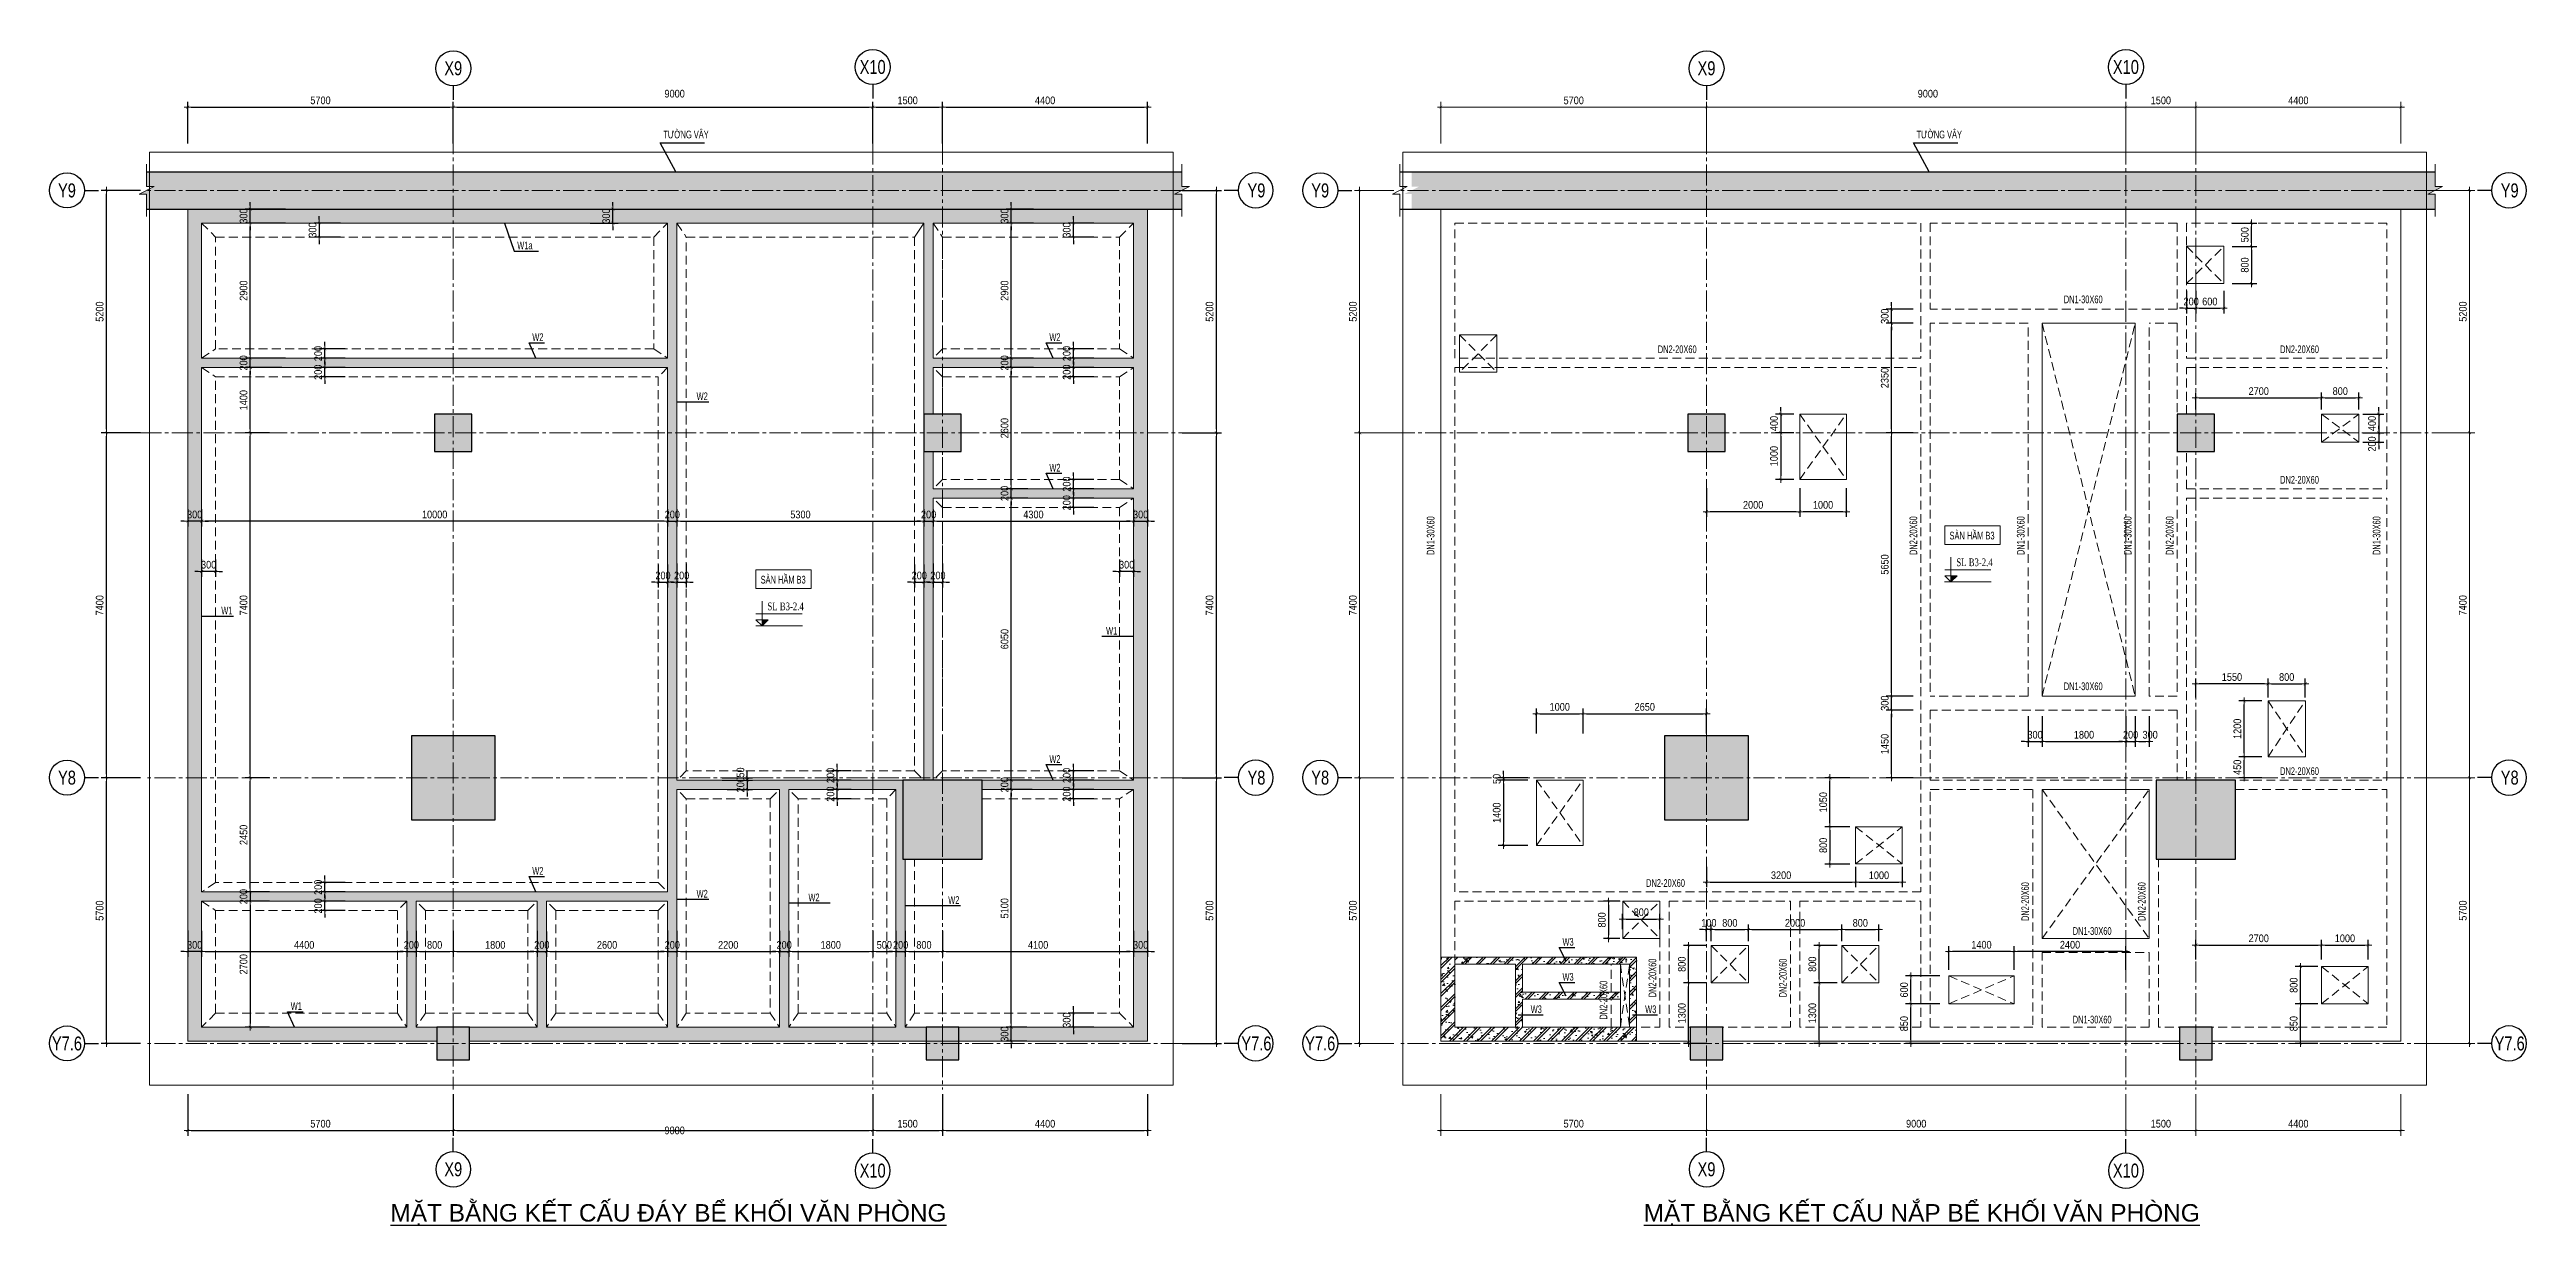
# Model space of a CAD drawing. Extents: x 512210 to 544733856, y -92216 to 2317910607.
# Drawn here: x 512605 to 565758, y -73381 to -48155 of the extents above; entities that cross this region are included whole.
import ezdxf
from ezdxf.enums import TextEntityAlignment as Align

# ---------------------------------------------------------------- set-up
doc = ezdxf.new("R2010")
doc.units = 0
doc.header["$LTSCALE"] = 300
doc.header["$MEASUREMENT"] = 0
for name, pattern in [('CENTER2', [1.125, 0.75, -0.125, 0.125, -0.125]), ('DASHED', [19.05, 12.7, -6.35]), ('HIDDEN', [0.375, 0.25, -0.125]), ('HIDDEN2', [4.7625, 3.175, -1.5875])]:
    doc.linetypes.add(name, pattern=pattern)
doc.layers.get('0').update_dxf_attribs({"linetype": 'CONTINUOUS'})
doc.layers.get('DEFPOINTS').update_dxf_attribs({"linetype": 'CONTINUOUS'})
for name, color, linetype, lineweight in [('00-TT.Dim', 8, 'CONTINUOUS', 13), ('3-TEXT', 3, 'CONTINUOUS', 20), ('9', 252, 'CONTINUOUS', 9), ('NDC_S_AXIS', 5, 'CENTER2', 15), ('NDC_S_BEAM', 3, 'HIDDEN2', 20), ('NDC_S_DIM', 1, 'CONTINUOUS', 15), ('NDC_S_HATCH COLUMN AND WALL', 251, 'CONTINUOUS', 13), ('NDC_S_HATCH MATERIAL', 8, 'CONTINUOUS', 13), ('NDC_S_HIDDEN', 8, 'HIDDEN2', 20), ('NDC_S_OPENING2', 9, 'DASHED', 13), ('NDC_S_SLAB', 2, 'CONTINUOUS', 18), ('Text chu', 2, 'CONTINUOUS', 25)]:
    doc.layers.add(name, color=color, linetype=linetype, lineweight=lineweight)
for name, color, linetype in [('A-SYM', 7, 'CONTINUOUS'), ('X-COL-B3$0$A-COL', 2, 'CONTINUOUS'), ('X-COL-B3$0$A-CON', 2, 'CONTINUOUS')]:
    doc.layers.add(name, color=color, linetype=linetype)
doc.styles.add('02. TT-ArialS', font='3t-unicode.shx', dxfattribs={"width": 0.7})
doc.styles.add('Heerim', font='', dxfattribs={"width": 0.8})
doc.styles.add('NDC_ARIAL', font='arial.ttf', dxfattribs={"width": 0.85})
doc.styles.get("Standard").update_dxf_attribs({"font": 'arial.ttf'})
doc.styles.add('vntimeh.shx', font='vntimeh.shx', dxfattribs={"width": 0.65})
doc.styles.get('Heerim').set_extended_font_data('Dotum')
doc.dimstyles.new('NDC_1-75', dxfattribs={"dimscale": 75, "dimtxt": 2.2, "dimasz": 1, "dimexe": 1.5, "dimexo": 0, "dimgap": 0.8, "dimtad": 1, "dimdec": 0, "dimdsep": 46, "dimtxsty": 'NDC_ARIAL', "dimblk": 'DIMMARK', "dimcen": 49999.938995, "dimdle": 1.5, "dimclrd": 1, "dimclre": 1, "dimclrt": 3, "dimadec": 0, "dimazin": 0, "dimtfac": 1, "dimtdec": 0, "dimtix": 1, "dimtmove": 1, "dimatfit": 3, "dimfxl": 1, "dimarcsym": 0})

msp = doc.modelspace()

# ---------------------------------------------------------------- texts
at = {"linetype": 'HIDDEN'}
for s, p in [('%%UMẶT BẰNG KẾT CẤU ĐÁY BỂ KHỐI VĂN PHÒNG', (519919.8, -73297.9)), ('%%UMẶT BẰNG KẾT CẤU NẮP BỂ KHỐI VĂN PHÒNG', (546814.2, -73297.9))]:
    msp.add_text(s, height=375, dxfattribs=at).set_placement(p)
at = {"layer": '00-TT.Dim', "color": 90, "style": '02. TT-ArialS', "width": 0.7}
for s, p in [('TƯỜNG VÂY', (525776.4, -50060)), ('TƯỜNG VÂY', (552670.7, -50060)), ('W1a', (522641.5, -52440.8)), ('DN1-30X60', (555829.6, -53597.1)), ('W2', (522963.9, -54407.9)), ('W2', (534060.4, -54407.9)), ('DN2-20X60', (547117.1, -54667.3)), ('DN2-20X60', (560471.8, -54667.3)), ('W2', (526490, -55675.6)), ('W2', (534060.4, -57207.9)), ('DN2-20X60', (560471.8, -57467.3)), ('SÀN HẦM B3', (553378, -58664.3)), ('SÀN HẦM B3', (527865, -59609.7)), ('W1', (516290, -60272.2)), ('W1', (535277.8, -60706.9)), ('DN1-30X60', (555829.6, -61897.1)), ('W2', (534060.4, -63457.9)), ('DN2-20X60', (560471.8, -63717.3)), ('W2', (522963.9, -65857.9)), ('W2', (526490, -66346.5)), ('W2', (528890, -66425.8)), ('W2', (531890, -66482.3)), ('DN2-20X60', (546866.3, -66117.3)), ('W3', (545071.9, -67379.6)), ('DN1-30X60', (556021.7, -67146.8)), ('W3', (545071.9, -68129.6)), ('W1', (517780.3, -68757.9)), ('W3', (544389.2, -68825.5)), ('W3', (546846.5, -68825.5)), ('DN1-30X60', (556021.7, -69046.8))]:
    msp.add_text(s, height=165, dxfattribs=at).set_placement(p)
for s, p in [('DN1-30X60', (542324.9, -58999.7)), ('DN2-20X60', (552684.1, -58999.7)), ('DN1-30X60', (554988.3, -58999.7)), ('DN1-30X60', (557283.6, -58999.7)), ('DN2-20X60', (558184.1, -58999.7)), ('DN1-30X60', (562624.9, -58999.7)), ('DN2-20X60', (555084.1, -66850.1)), ('DN2-20X60', (557584.1, -66850.1)), ('DN2-20X60', (547084.1, -68488.9)), ('DN2-20X60', (549884.1, -68488.9)), ('DN2-20X60', (546034.1, -68964))]:
    msp.add_text(s, height=165, rotation=90, dxfattribs=at).set_placement(p)

# ---------------------------------------------------------------- blocks, each defined once
blk = doc.blocks.new('*U1')
for q in [(0, 0), (0, 2)]:
    blk.add_line((0, 4), q)
blk.add_circle((0, 9), 5)
at = {"style": 'Heerim', "width": 0.8}
blk.add_attdef('NO', text='', height=4, dxfattribs=at).set_placement((-0.01, 9.02), align=Align.MIDDLE_CENTER)
blk = doc.blocks.new('DIMMARK')
at = {"layer": 'NDC_S_DIM', "color": 1}
blk.add_line((-1.5, 0), (1, 0), dxfattribs=at)
at = {"layer": 'NDC_S_DIM', "color": 2, "const_width": 0.1}
blk.add_lwpolyline([(-0.42, -0.42), (0.42, 0.42)], dxfattribs=at)
blk = doc.blocks.new('*D202')
at = {"layer": 'DEFPOINTS', "color": 0, "transparency": 16777216}
for p in [(513825, -63777), (514557, -63777), (514557, -69477)]:
    blk.add_point(p, dxfattribs=at)
at = {"layer": 'NDC_S_DIM', "color": 1, "lineweight": -2, "transparency": 16777216}
for p, q in [((514557, -63777), (513712, -63777)), ((513825, -69402), (513825, -63852)), ((514557, -69477), (513712, -69477))]:
    blk.add_line(p, q, dxfattribs=at)
at = {"layer": 'NDC_S_DIM', "color": 1, "lineweight": -2, "transparency": 16777216, "xscale": 75, "yscale": 75, "zscale": 75}
for p, rotation in [((513825, -63777), 90), ((513825, -69477), 270)]:
    blk.add_blockref('DIMMARK', p, dxfattribs=dict(at, rotation=rotation))
at = {"layer": 'NDC_S_DIM', "color": 3, "transparency": 16777216, "insert": (513681, -66627), "char_height": 165, "attachment_point": 5, "rotation": 90, "style": 'NDC_ARIAL'}
blk.add_mtext('5700', dxfattribs=at)
blk = doc.blocks.new('*D203')
at = {"layer": 'DEFPOINTS', "color": 0, "transparency": 16777216}
for p in [(513825, -56377), (514557, -56377), (514557, -63777)]:
    blk.add_point(p, dxfattribs=at)
at = {"layer": 'NDC_S_DIM', "color": 1, "lineweight": -2, "transparency": 16777216}
for p, q in [((514557, -56377), (513712, -56377)), ((513825, -63702), (513825, -56452)), ((514557, -63777), (513712, -63777))]:
    blk.add_line(p, q, dxfattribs=at)
at = {"layer": 'NDC_S_DIM', "color": 1, "lineweight": -2, "transparency": 16777216, "xscale": 75, "yscale": 75, "zscale": 75}
for p, rotation in [((513825, -56377), 90), ((513825, -63777), 270)]:
    blk.add_blockref('DIMMARK', p, dxfattribs=dict(at, rotation=rotation))
at = {"layer": 'NDC_S_DIM', "color": 3, "transparency": 16777216, "insert": (513681, -60077), "char_height": 165, "attachment_point": 5, "rotation": 90, "style": 'NDC_ARIAL'}
blk.add_mtext('7400', dxfattribs=at)
blk = doc.blocks.new('*D204')
at = {"layer": 'DEFPOINTS', "color": 0, "transparency": 16777216}
for p in [(513825, -51177), (514557, -51177), (514557, -56377)]:
    blk.add_point(p, dxfattribs=at)
at = {"layer": 'NDC_S_DIM', "color": 1, "lineweight": -2, "transparency": 16777216}
for p, q in [((514557, -51177), (513712, -51177)), ((513825, -56302), (513825, -51252)), ((514557, -56377), (513712, -56377))]:
    blk.add_line(p, q, dxfattribs=at)
at = {"layer": 'NDC_S_DIM', "color": 1, "lineweight": -2, "transparency": 16777216, "xscale": 75, "yscale": 75, "zscale": 75}
for p, rotation in [((513825, -51177), 90), ((513825, -56377), 270)]:
    blk.add_blockref('DIMMARK', p, dxfattribs=dict(at, rotation=rotation))
at = {"layer": 'NDC_S_DIM', "color": 3, "transparency": 16777216, "insert": (513681, -53777), "char_height": 165, "attachment_point": 5, "rotation": 90, "style": 'NDC_ARIAL'}
blk.add_mtext('5200', dxfattribs=at)
blk = doc.blocks.new('*D205')
at = {"layer": 'DEFPOINTS', "color": 0, "transparency": 16777216}
for p in [(521269, -49391), (515569, -50172), (521269, -50172)]:
    blk.add_point(p, dxfattribs=at)
at = {"layer": 'NDC_S_DIM', "color": 1, "lineweight": -2, "transparency": 16777216}
for p, q in [((515569, -50172), (515569, -49278)), ((515644, -49391), (521194, -49391)), ((521269, -50172), (521269, -49278))]:
    blk.add_line(p, q, dxfattribs=at)
at = {"layer": 'NDC_S_DIM', "color": 1, "lineweight": -2, "transparency": 16777216, "xscale": 75, "yscale": 75, "zscale": 75, "rotation": 180}
blk.add_blockref('DIMMARK', (515569, -49391), dxfattribs=at)
at = {"layer": 'NDC_S_DIM', "color": 1, "lineweight": -2, "transparency": 16777216, "xscale": 75, "yscale": 75, "zscale": 75}
blk.add_blockref('DIMMARK', (521269, -49391), dxfattribs=at)
at = {"layer": 'NDC_S_DIM', "color": 3, "transparency": 16777216, "insert": (518419, -49246), "char_height": 165, "attachment_point": 5, "style": 'NDC_ARIAL'}
blk.add_mtext('5700', dxfattribs=at)
blk = doc.blocks.new('*D206')
at = {"layer": 'DEFPOINTS', "color": 0, "transparency": 16777216}
for p in [(530269, -49391), (521269, -50172), (530269, -50172)]:
    blk.add_point(p, dxfattribs=at)
at = {"layer": 'NDC_S_DIM', "color": 1, "lineweight": -2, "transparency": 16777216}
for p, q in [((521269, -50172), (521269, -49278)), ((521344, -49391), (530194, -49391)), ((530269, -50172), (530269, -49278))]:
    blk.add_line(p, q, dxfattribs=at)
at = {"layer": 'NDC_S_DIM', "color": 1, "lineweight": -2, "transparency": 16777216, "xscale": 75, "yscale": 75, "zscale": 75, "rotation": 180}
blk.add_blockref('DIMMARK', (521269, -49391), dxfattribs=at)
at = {"layer": 'NDC_S_DIM', "color": 1, "lineweight": -2, "transparency": 16777216, "xscale": 75, "yscale": 75, "zscale": 75}
blk.add_blockref('DIMMARK', (530269, -49391), dxfattribs=at)
at = {"layer": 'NDC_S_DIM', "color": 3, "transparency": 16777216, "insert": (526019, -49102), "char_height": 165, "attachment_point": 5, "style": 'NDC_ARIAL'}
blk.add_mtext('9000', dxfattribs=at)
blk = doc.blocks.new('*D207')
at = {"layer": 'DEFPOINTS', "color": 0, "transparency": 16777216}
for p in [(531769, -49391), (530269, -50172), (531769, -50172)]:
    blk.add_point(p, dxfattribs=at)
at = {"layer": 'NDC_S_DIM', "color": 1, "lineweight": -2, "transparency": 16777216}
for p, q in [((530269, -50172), (530269, -49278)), ((530344, -49391), (531694, -49391)), ((531769, -50172), (531769, -49278))]:
    blk.add_line(p, q, dxfattribs=at)
at = {"layer": 'NDC_S_DIM', "color": 1, "lineweight": -2, "transparency": 16777216, "xscale": 75, "yscale": 75, "zscale": 75, "rotation": 180}
blk.add_blockref('DIMMARK', (530269, -49391), dxfattribs=at)
at = {"layer": 'NDC_S_DIM', "color": 1, "lineweight": -2, "transparency": 16777216, "xscale": 75, "yscale": 75, "zscale": 75}
blk.add_blockref('DIMMARK', (531769, -49391), dxfattribs=at)
at = {"layer": 'NDC_S_DIM', "color": 3, "transparency": 16777216, "insert": (531019, -49246), "char_height": 165, "attachment_point": 5, "style": 'NDC_ARIAL'}
blk.add_mtext('1500', dxfattribs=at)
blk = doc.blocks.new('*D208')
at = {"layer": 'DEFPOINTS', "color": 0, "transparency": 16777216}
for p in [(536169, -49391), (531769, -50172), (536169, -50172)]:
    blk.add_point(p, dxfattribs=at)
at = {"layer": 'NDC_S_DIM', "color": 1, "lineweight": -2, "transparency": 16777216}
for p, q in [((531769, -50172), (531769, -49278)), ((531844, -49391), (536094, -49391)), ((536169, -50172), (536169, -49278))]:
    blk.add_line(p, q, dxfattribs=at)
at = {"layer": 'NDC_S_DIM', "color": 1, "lineweight": -2, "transparency": 16777216, "xscale": 75, "yscale": 75, "zscale": 75, "rotation": 180}
blk.add_blockref('DIMMARK', (531769, -49391), dxfattribs=at)
at = {"layer": 'NDC_S_DIM', "color": 1, "lineweight": -2, "transparency": 16777216, "xscale": 75, "yscale": 75, "zscale": 75}
blk.add_blockref('DIMMARK', (536169, -49391), dxfattribs=at)
at = {"layer": 'NDC_S_DIM', "color": 3, "transparency": 16777216, "insert": (533969, -49246), "char_height": 165, "attachment_point": 5, "style": 'NDC_ARIAL'}
blk.add_mtext('4400', dxfattribs=at)
blk = doc.blocks.new('*D209')
at = {"layer": 'DEFPOINTS', "color": 0, "transparency": 16777216}
for p in [(515869, -67063), (520269, -67063), (520269, -67507)]:
    blk.add_point(p, dxfattribs=at)
at = {"layer": 'NDC_S_DIM', "color": 1, "lineweight": -2, "transparency": 16777216}
for p, q in [((515869, -67063), (515869, -67619)), ((520269, -67063), (520269, -67619)), ((515944, -67507), (520194, -67507))]:
    blk.add_line(p, q, dxfattribs=at)
at = {"layer": 'NDC_S_DIM', "color": 1, "lineweight": -2, "transparency": 16777216, "xscale": 75, "yscale": 75, "zscale": 75, "rotation": 180}
blk.add_blockref('DIMMARK', (515869, -67507), dxfattribs=at)
at = {"layer": 'NDC_S_DIM', "color": 1, "lineweight": -2, "transparency": 16777216, "xscale": 75, "yscale": 75, "zscale": 75}
blk.add_blockref('DIMMARK', (520269, -67507), dxfattribs=at)
at = {"layer": 'NDC_S_DIM', "color": 3, "transparency": 16777216, "insert": (518069, -67363), "char_height": 165, "attachment_point": 5, "style": 'NDC_ARIAL'}
blk.add_mtext('4400', dxfattribs=at)
blk = doc.blocks.new('*D210')
at = {"layer": 'DEFPOINTS', "color": 0, "transparency": 16777216}
for p in [(520269, -67063), (520469, -67063), (520469, -67507)]:
    blk.add_point(p, dxfattribs=at)
at = {"layer": 'NDC_S_DIM', "color": 1, "lineweight": -2, "transparency": 16777216}
for p, q in [((520269, -67063), (520269, -67619)), ((520469, -67063), (520469, -67619)), ((520194, -67507), (520119, -67507)), ((520269, -67507), (520469, -67507)), ((520544, -67507), (520619, -67507))]:
    blk.add_line(p, q, dxfattribs=at)
at = {"layer": 'NDC_S_DIM', "color": 1, "lineweight": -2, "transparency": 16777216, "xscale": 75, "yscale": 75, "zscale": 75}
blk.add_blockref('DIMMARK', (520269, -67507), dxfattribs=at)
at = {"layer": 'NDC_S_DIM', "color": 1, "lineweight": -2, "transparency": 16777216, "xscale": 75, "yscale": 75, "zscale": 75, "rotation": 180}
blk.add_blockref('DIMMARK', (520469, -67507), dxfattribs=at)
at = {"layer": 'NDC_S_DIM', "color": 3, "transparency": 16777216, "insert": (520369, -67363), "char_height": 165, "attachment_point": 5, "style": 'NDC_ARIAL'}
blk.add_mtext('200', dxfattribs=at)
blk = doc.blocks.new('*D211')
at = {"layer": 'DEFPOINTS', "color": 0, "transparency": 16777216}
for p in [(520469, -67063), (521269, -67063), (521269, -67507)]:
    blk.add_point(p, dxfattribs=at)
at = {"layer": 'NDC_S_DIM', "color": 1, "lineweight": -2, "transparency": 16777216}
for p, q in [((520469, -67063), (520469, -67619)), ((521269, -67063), (521269, -67619)), ((520544, -67507), (521194, -67507))]:
    blk.add_line(p, q, dxfattribs=at)
at = {"layer": 'NDC_S_DIM', "color": 1, "lineweight": -2, "transparency": 16777216, "xscale": 75, "yscale": 75, "zscale": 75, "rotation": 180}
blk.add_blockref('DIMMARK', (520469, -67507), dxfattribs=at)
at = {"layer": 'NDC_S_DIM', "color": 1, "lineweight": -2, "transparency": 16777216, "xscale": 75, "yscale": 75, "zscale": 75}
blk.add_blockref('DIMMARK', (521269, -67507), dxfattribs=at)
at = {"layer": 'NDC_S_DIM', "color": 3, "transparency": 16777216, "insert": (520869, -67363), "char_height": 165, "attachment_point": 5, "style": 'NDC_ARIAL'}
blk.add_mtext('800', dxfattribs=at)
blk = doc.blocks.new('*D212')
at = {"layer": 'DEFPOINTS', "color": 0, "transparency": 16777216}
for p in [(525869, -67063), (526069, -67063), (526069, -67507)]:
    blk.add_point(p, dxfattribs=at)
at = {"layer": 'NDC_S_DIM', "color": 1, "lineweight": -2, "transparency": 16777216}
for p, q in [((525869, -67063), (525869, -67619)), ((526069, -67063), (526069, -67619)), ((525794, -67507), (525719, -67507)), ((525869, -67507), (526069, -67507)), ((526144, -67507), (526219, -67507))]:
    blk.add_line(p, q, dxfattribs=at)
at = {"layer": 'NDC_S_DIM', "color": 1, "lineweight": -2, "transparency": 16777216, "xscale": 75, "yscale": 75, "zscale": 75}
blk.add_blockref('DIMMARK', (525869, -67507), dxfattribs=at)
at = {"layer": 'NDC_S_DIM', "color": 1, "lineweight": -2, "transparency": 16777216, "xscale": 75, "yscale": 75, "zscale": 75, "rotation": 180}
blk.add_blockref('DIMMARK', (526069, -67507), dxfattribs=at)
at = {"layer": 'NDC_S_DIM', "color": 3, "transparency": 16777216, "insert": (525969, -67363), "char_height": 165, "attachment_point": 5, "style": 'NDC_ARIAL'}
blk.add_mtext('200', dxfattribs=at)
blk = doc.blocks.new('*D213')
at = {"layer": 'DEFPOINTS', "color": 0, "transparency": 16777216}
for p in [(526069, -67063), (528269, -67063), (528269, -67507)]:
    blk.add_point(p, dxfattribs=at)
at = {"layer": 'NDC_S_DIM', "color": 1, "lineweight": -2, "transparency": 16777216}
for p, q in [((526069, -67063), (526069, -67619)), ((528269, -67063), (528269, -67619)), ((526144, -67507), (528194, -67507))]:
    blk.add_line(p, q, dxfattribs=at)
at = {"layer": 'NDC_S_DIM', "color": 1, "lineweight": -2, "transparency": 16777216, "xscale": 75, "yscale": 75, "zscale": 75, "rotation": 180}
blk.add_blockref('DIMMARK', (526069, -67507), dxfattribs=at)
at = {"layer": 'NDC_S_DIM', "color": 1, "lineweight": -2, "transparency": 16777216, "xscale": 75, "yscale": 75, "zscale": 75}
blk.add_blockref('DIMMARK', (528269, -67507), dxfattribs=at)
at = {"layer": 'NDC_S_DIM', "color": 3, "transparency": 16777216, "insert": (527169, -67363), "char_height": 165, "attachment_point": 5, "style": 'NDC_ARIAL'}
blk.add_mtext('2200', dxfattribs=at)
blk = doc.blocks.new('*D214')
at = {"layer": 'DEFPOINTS', "color": 0, "transparency": 16777216}
for p in [(528269, -67063), (528469, -67063), (528469, -67507)]:
    blk.add_point(p, dxfattribs=at)
at = {"layer": 'NDC_S_DIM', "color": 1, "lineweight": -2, "transparency": 16777216}
for p, q in [((528269, -67063), (528269, -67619)), ((528469, -67063), (528469, -67619)), ((528194, -67507), (528119, -67507)), ((528269, -67507), (528469, -67507)), ((528544, -67507), (528619, -67507))]:
    blk.add_line(p, q, dxfattribs=at)
at = {"layer": 'NDC_S_DIM', "color": 1, "lineweight": -2, "transparency": 16777216, "xscale": 75, "yscale": 75, "zscale": 75}
blk.add_blockref('DIMMARK', (528269, -67507), dxfattribs=at)
at = {"layer": 'NDC_S_DIM', "color": 1, "lineweight": -2, "transparency": 16777216, "xscale": 75, "yscale": 75, "zscale": 75, "rotation": 180}
blk.add_blockref('DIMMARK', (528469, -67507), dxfattribs=at)
at = {"layer": 'NDC_S_DIM', "color": 3, "transparency": 16777216, "insert": (528369, -67363), "char_height": 165, "attachment_point": 5, "style": 'NDC_ARIAL'}
blk.add_mtext('200', dxfattribs=at)
blk = doc.blocks.new('*D215')
at = {"layer": 'DEFPOINTS', "color": 0, "transparency": 16777216}
for p in [(528469, -67063), (530269, -67063), (530269, -67507)]:
    blk.add_point(p, dxfattribs=at)
at = {"layer": 'NDC_S_DIM', "color": 1, "lineweight": -2, "transparency": 16777216}
for p, q in [((528469, -67063), (528469, -67619)), ((530269, -67063), (530269, -67619)), ((528544, -67507), (530194, -67507))]:
    blk.add_line(p, q, dxfattribs=at)
at = {"layer": 'NDC_S_DIM', "color": 1, "lineweight": -2, "transparency": 16777216, "xscale": 75, "yscale": 75, "zscale": 75, "rotation": 180}
blk.add_blockref('DIMMARK', (528469, -67507), dxfattribs=at)
at = {"layer": 'NDC_S_DIM', "color": 1, "lineweight": -2, "transparency": 16777216, "xscale": 75, "yscale": 75, "zscale": 75}
blk.add_blockref('DIMMARK', (530269, -67507), dxfattribs=at)
at = {"layer": 'NDC_S_DIM', "color": 3, "transparency": 16777216, "insert": (529369, -67363), "char_height": 165, "attachment_point": 5, "style": 'NDC_ARIAL'}
blk.add_mtext('1800', dxfattribs=at)
blk = doc.blocks.new('*D216')
at = {"layer": 'DEFPOINTS', "color": 0, "transparency": 16777216}
for p in [(530269, -67063), (530769, -67063), (530769, -67507)]:
    blk.add_point(p, dxfattribs=at)
at = {"layer": 'NDC_S_DIM', "color": 1, "lineweight": -2, "transparency": 16777216}
for p, q in [((530269, -67063), (530269, -67619)), ((530769, -67063), (530769, -67619)), ((530344, -67507), (530694, -67507))]:
    blk.add_line(p, q, dxfattribs=at)
at = {"layer": 'NDC_S_DIM', "color": 1, "lineweight": -2, "transparency": 16777216, "xscale": 75, "yscale": 75, "zscale": 75, "rotation": 180}
blk.add_blockref('DIMMARK', (530269, -67507), dxfattribs=at)
at = {"layer": 'NDC_S_DIM', "color": 1, "lineweight": -2, "transparency": 16777216, "xscale": 75, "yscale": 75, "zscale": 75}
blk.add_blockref('DIMMARK', (530769, -67507), dxfattribs=at)
at = {"layer": 'NDC_S_DIM', "color": 3, "transparency": 16777216, "insert": (530519, -67363), "char_height": 165, "attachment_point": 5, "style": 'NDC_ARIAL'}
blk.add_mtext('500', dxfattribs=at)
blk = doc.blocks.new('*D217')
at = {"layer": 'DEFPOINTS', "color": 0, "transparency": 16777216}
for p in [(530769, -67063), (530969, -67063), (530969, -67507)]:
    blk.add_point(p, dxfattribs=at)
at = {"layer": 'NDC_S_DIM', "color": 1, "lineweight": -2, "transparency": 16777216}
for p, q in [((530769, -67063), (530769, -67619)), ((530969, -67063), (530969, -67619)), ((530694, -67507), (530619, -67507)), ((530769, -67507), (530969, -67507)), ((531044, -67507), (531119, -67507))]:
    blk.add_line(p, q, dxfattribs=at)
at = {"layer": 'NDC_S_DIM', "color": 1, "lineweight": -2, "transparency": 16777216, "xscale": 75, "yscale": 75, "zscale": 75}
blk.add_blockref('DIMMARK', (530769, -67507), dxfattribs=at)
at = {"layer": 'NDC_S_DIM', "color": 1, "lineweight": -2, "transparency": 16777216, "xscale": 75, "yscale": 75, "zscale": 75, "rotation": 180}
blk.add_blockref('DIMMARK', (530969, -67507), dxfattribs=at)
at = {"layer": 'NDC_S_DIM', "color": 3, "transparency": 16777216, "insert": (530869, -67363), "char_height": 165, "attachment_point": 5, "style": 'NDC_ARIAL'}
blk.add_mtext('200', dxfattribs=at)
blk = doc.blocks.new('*D218')
at = {"layer": 'DEFPOINTS', "color": 0, "transparency": 16777216}
for p in [(530969, -67063), (531769, -67063), (531769, -67507)]:
    blk.add_point(p, dxfattribs=at)
at = {"layer": 'NDC_S_DIM', "color": 1, "lineweight": -2, "transparency": 16777216}
for p, q in [((530969, -67063), (530969, -67619)), ((531769, -67063), (531769, -67619)), ((531044, -67507), (531694, -67507))]:
    blk.add_line(p, q, dxfattribs=at)
at = {"layer": 'NDC_S_DIM', "color": 1, "lineweight": -2, "transparency": 16777216, "xscale": 75, "yscale": 75, "zscale": 75, "rotation": 180}
blk.add_blockref('DIMMARK', (530969, -67507), dxfattribs=at)
at = {"layer": 'NDC_S_DIM', "color": 1, "lineweight": -2, "transparency": 16777216, "xscale": 75, "yscale": 75, "zscale": 75}
blk.add_blockref('DIMMARK', (531769, -67507), dxfattribs=at)
at = {"layer": 'NDC_S_DIM', "color": 3, "transparency": 16777216, "insert": (531369, -67363), "char_height": 165, "attachment_point": 5, "style": 'NDC_ARIAL'}
blk.add_mtext('800', dxfattribs=at)
blk = doc.blocks.new('*D219')
at = {"layer": 'DEFPOINTS', "color": 0, "transparency": 16777216}
for p in [(531769, -67063), (535869, -67063), (535869, -67507)]:
    blk.add_point(p, dxfattribs=at)
at = {"layer": 'NDC_S_DIM', "color": 1, "lineweight": -2, "transparency": 16777216}
for p, q in [((531769, -67063), (531769, -67619)), ((535869, -67063), (535869, -67619)), ((531844, -67507), (535794, -67507))]:
    blk.add_line(p, q, dxfattribs=at)
at = {"layer": 'NDC_S_DIM', "color": 1, "lineweight": -2, "transparency": 16777216, "xscale": 75, "yscale": 75, "zscale": 75, "rotation": 180}
blk.add_blockref('DIMMARK', (531769, -67507), dxfattribs=at)
at = {"layer": 'NDC_S_DIM', "color": 1, "lineweight": -2, "transparency": 16777216, "xscale": 75, "yscale": 75, "zscale": 75}
blk.add_blockref('DIMMARK', (535869, -67507), dxfattribs=at)
at = {"layer": 'NDC_S_DIM', "color": 3, "transparency": 16777216, "insert": (533819, -67363), "char_height": 165, "attachment_point": 5, "style": 'NDC_ARIAL'}
blk.add_mtext('4100', dxfattribs=at)
blk = doc.blocks.new('*D220')
at = {"layer": 'DEFPOINTS', "color": 0, "transparency": 16777216}
for p in [(535869, -67063), (536169, -67063), (536169, -67507)]:
    blk.add_point(p, dxfattribs=at)
at = {"layer": 'NDC_S_DIM', "color": 1, "lineweight": -2, "transparency": 16777216}
for p, q in [((535869, -67063), (535869, -67619)), ((536169, -67063), (536169, -67619)), ((535794, -67507), (535719, -67507)), ((535869, -67507), (536169, -67507)), ((536244, -67507), (536319, -67507))]:
    blk.add_line(p, q, dxfattribs=at)
at = {"layer": 'NDC_S_DIM', "color": 1, "lineweight": -2, "transparency": 16777216, "xscale": 75, "yscale": 75, "zscale": 75}
blk.add_blockref('DIMMARK', (535869, -67507), dxfattribs=at)
at = {"layer": 'NDC_S_DIM', "color": 1, "lineweight": -2, "transparency": 16777216, "xscale": 75, "yscale": 75, "zscale": 75, "rotation": 180}
blk.add_blockref('DIMMARK', (536169, -67507), dxfattribs=at)
at = {"layer": 'NDC_S_DIM', "color": 3, "transparency": 16777216, "insert": (536019, -67363), "char_height": 165, "attachment_point": 5, "style": 'NDC_ARIAL'}
blk.add_mtext('300', dxfattribs=at)
blk = doc.blocks.new('*D221')
at = {"layer": 'DEFPOINTS', "color": 0, "transparency": 16777216}
for p in [(515569, -67052), (515869, -67063), (515569, -67507)]:
    blk.add_point(p, dxfattribs=at)
at = {"layer": 'NDC_S_DIM', "color": 1, "lineweight": -2, "transparency": 16777216}
for p, q in [((515569, -67052), (515569, -67619)), ((515869, -67063), (515869, -67619)), ((515494, -67507), (515419, -67507)), ((515869, -67507), (515569, -67507)), ((515944, -67507), (516019, -67507))]:
    blk.add_line(p, q, dxfattribs=at)
at = {"layer": 'NDC_S_DIM', "color": 1, "lineweight": -2, "transparency": 16777216, "xscale": 75, "yscale": 75, "zscale": 75}
blk.add_blockref('DIMMARK', (515569, -67507), dxfattribs=at)
at = {"layer": 'NDC_S_DIM', "color": 1, "lineweight": -2, "transparency": 16777216, "xscale": 75, "yscale": 75, "zscale": 75, "rotation": 180}
blk.add_blockref('DIMMARK', (515869, -67507), dxfattribs=at)
at = {"layer": 'NDC_S_DIM', "color": 3, "transparency": 16777216, "insert": (515719, -67363), "char_height": 165, "attachment_point": 5, "style": 'NDC_ARIAL'}
blk.add_mtext('300', dxfattribs=at)
blk = doc.blocks.new('*D222')
at = {"layer": 'DEFPOINTS', "color": 0, "transparency": 16777216}
for p in [(516913, -66427), (517326, -66227), (517326, -66427)]:
    blk.add_point(p, dxfattribs=at)
at = {"layer": 'NDC_S_DIM', "color": 1, "lineweight": -2, "transparency": 16777216}
for p, q in [((517326, -66227), (516800, -66227)), ((517326, -66427), (516800, -66427)), ((516913, -66152), (516913, -66077)), ((516913, -66227), (516913, -66427)), ((516913, -66502), (516913, -66577))]:
    blk.add_line(p, q, dxfattribs=at)
at = {"layer": 'NDC_S_DIM', "color": 1, "lineweight": -2, "transparency": 16777216, "xscale": 75, "yscale": 75, "zscale": 75}
for p, rotation in [((516913, -66227), 270), ((516913, -66427), 90)]:
    blk.add_blockref('DIMMARK', p, dxfattribs=dict(at, rotation=rotation))
at = {"layer": 'NDC_S_DIM', "color": 3, "transparency": 16777216, "insert": (516769, -66327), "char_height": 165, "attachment_point": 5, "rotation": 90, "style": 'NDC_ARIAL'}
blk.add_mtext('200', dxfattribs=at)
blk = doc.blocks.new('*D223')
at = {"layer": 'DEFPOINTS', "color": 0, "transparency": 16777216}
for p in [(527042, -63777), (527042, -63827), (527576, -63827)]:
    blk.add_point(p, dxfattribs=at)
at = {"layer": 'NDC_S_DIM', "color": 1, "lineweight": -2, "transparency": 16777216}
for p, q in [((527042, -63777), (527689, -63777)), ((527576, -63702), (527576, -63627)), ((527576, -63777), (527576, -63827)), ((527042, -63827), (527689, -63827)), ((527576, -63902), (527576, -63977))]:
    blk.add_line(p, q, dxfattribs=at)
at = {"layer": 'NDC_S_DIM', "color": 1, "lineweight": -2, "transparency": 16777216, "xscale": 75, "yscale": 75, "zscale": 75}
for p, rotation in [((527576, -63777), 270), ((527576, -63827), 90)]:
    blk.add_blockref('DIMMARK', p, dxfattribs=dict(at, rotation=rotation))
at = {"layer": 'NDC_S_DIM', "color": 3, "transparency": 16777216, "insert": (527432, -63664), "char_height": 165, "attachment_point": 5, "rotation": 90, "style": 'NDC_ARIAL'}
blk.add_mtext('50', dxfattribs=at)
blk = doc.blocks.new('*D224')
at = {"layer": 'DEFPOINTS', "color": 0, "transparency": 16777216}
for p in [(527042, -63827), (527144, -64027), (527576, -64027)]:
    blk.add_point(p, dxfattribs=at)
at = {"layer": 'NDC_S_DIM', "color": 1, "lineweight": -2, "transparency": 16777216}
for p, q in [((527576, -63752), (527576, -63677)), ((527042, -63827), (527689, -63827)), ((527144, -64027), (527689, -64027)), ((527576, -63827), (527576, -64027)), ((527576, -64102), (527576, -64177))]:
    blk.add_line(p, q, dxfattribs=at)
at = {"layer": 'NDC_S_DIM', "color": 1, "lineweight": -2, "transparency": 16777216, "xscale": 75, "yscale": 75, "zscale": 75}
for p, rotation in [((527576, -63827), 270), ((527576, -64027), 90)]:
    blk.add_blockref('DIMMARK', p, dxfattribs=dict(at, rotation=rotation))
at = {"layer": 'NDC_S_DIM', "color": 3, "transparency": 16777216, "insert": (527432, -63927), "char_height": 165, "attachment_point": 5, "rotation": 90, "style": 'NDC_ARIAL'}
blk.add_mtext('200', dxfattribs=at)
blk = doc.blocks.new('*D225')
at = {"layer": 'DEFPOINTS', "color": 0, "transparency": 16777216}
for p in [(518851, -51877), (518394, -52177), (518851, -52177)]:
    blk.add_point(p, dxfattribs=at)
at = {"layer": 'NDC_S_DIM', "color": 1, "lineweight": -2, "transparency": 16777216}
for p, q in [((518851, -51877), (518281, -51877)), ((518394, -51802), (518394, -51727)), ((518394, -51877), (518394, -52177)), ((518851, -52177), (518281, -52177)), ((518394, -52252), (518394, -52327))]:
    blk.add_line(p, q, dxfattribs=at)
at = {"layer": 'NDC_S_DIM', "color": 1, "lineweight": -2, "transparency": 16777216, "xscale": 75, "yscale": 75, "zscale": 75}
for p, rotation in [((518394, -51877), 270), ((518394, -52177), 90)]:
    blk.add_blockref('DIMMARK', p, dxfattribs=dict(at, rotation=rotation))
at = {"layer": 'NDC_S_DIM', "color": 3, "transparency": 16777216, "insert": (518250, -52027), "char_height": 165, "attachment_point": 5, "rotation": 90, "style": 'NDC_ARIAL'}
blk.add_mtext('300', dxfattribs=at)
blk = doc.blocks.new('*D226')
at = {"layer": 'DEFPOINTS', "color": 0, "transparency": 16777216}
for p in [(524204, -51877), (524267, -51577), (524695, -51577)]:
    blk.add_point(p, dxfattribs=at)
at = {"layer": 'NDC_S_DIM', "color": 1, "lineweight": -2, "transparency": 16777216}
for p, q in [((524695, -51502), (524695, -51427)), ((524204, -51877), (524807, -51877)), ((524267, -51577), (524807, -51577)), ((524695, -51877), (524695, -51577)), ((524695, -51952), (524695, -52027))]:
    blk.add_line(p, q, dxfattribs=at)
at = {"layer": 'NDC_S_DIM', "color": 1, "lineweight": -2, "transparency": 16777216, "xscale": 75, "yscale": 75, "zscale": 75}
for p, rotation in [((524695, -51577), 270), ((524695, -51877), 90)]:
    blk.add_blockref('DIMMARK', p, dxfattribs=dict(at, rotation=rotation))
at = {"layer": 'NDC_S_DIM', "color": 3, "transparency": 16777216, "insert": (524550, -51727), "char_height": 165, "attachment_point": 5, "rotation": 90, "style": 'NDC_ARIAL'}
blk.add_mtext('300', dxfattribs=at)
blk = doc.blocks.new('*D227')
at = {"layer": 'DEFPOINTS', "color": 0, "transparency": 16777216}
for p in [(535569, -59095), (535569, -59351), (535869, -59095)]:
    blk.add_point(p, dxfattribs=at)
at = {"layer": 'NDC_S_DIM', "color": 1, "lineweight": -2, "transparency": 16777216}
for p, q in [((535494, -59351), (535419, -59351)), ((535569, -59095), (535569, -59464)), ((535869, -59351), (535569, -59351)), ((535869, -59095), (535869, -59464)), ((535944, -59351), (536019, -59351))]:
    blk.add_line(p, q, dxfattribs=at)
at = {"layer": 'NDC_S_DIM', "color": 1, "lineweight": -2, "transparency": 16777216, "xscale": 75, "yscale": 75, "zscale": 75}
blk.add_blockref('DIMMARK', (535569, -59351), dxfattribs=at)
at = {"layer": 'NDC_S_DIM', "color": 1, "lineweight": -2, "transparency": 16777216, "xscale": 75, "yscale": 75, "zscale": 75, "rotation": 180}
blk.add_blockref('DIMMARK', (535869, -59351), dxfattribs=at)
at = {"layer": 'NDC_S_DIM', "color": 3, "transparency": 16777216, "insert": (535719, -59207), "char_height": 165, "attachment_point": 5, "style": 'NDC_ARIAL'}
blk.add_mtext('300', dxfattribs=at)
blk = doc.blocks.new('CT-A3')
at = {"layer": '9', "ltscale": 50}
h = blk.add_hatch(dxfattribs=at)
h.set_pattern_fill('ANSI31', color=256, scale=140.625054, style=0)
h.set_pattern_definition([(45, (-151568.963, -26075.813), (-12.4296162, 12.4296162), [])])
h.paths.add_polyline_path([(164, 160), (164, 0), (325, 160)])
for p, q in [((1209, 0), (0, 0)), ((5, 314), (1200, 314))]:
    blk.add_line(p, q, dxfattribs=at)
for points in [[(164, 643), (164, 0)], [(164, 0), (3, 160), (164, 160)], [(164, 0), (325, 160), (164, 160)]]:
    blk.add_lwpolyline(points, dxfattribs=at)
at = {"layer": '3-TEXT', "style": 'vntimeh.shx', "width": 0.75}
blk.add_attdef('CT', (305, 407), '', height=200, dxfattribs=at)
blk = doc.blocks.new('*D262')
at = {"layer": 'DEFPOINTS', "color": 0, "transparency": 16777216}
for p in [(521269, -67063), (523069, -67063), (523069, -67507)]:
    blk.add_point(p, dxfattribs=at)
at = {"layer": 'NDC_S_DIM', "color": 1, "lineweight": -2, "transparency": 16777216}
for p, q in [((521269, -67063), (521269, -67619)), ((523069, -67063), (523069, -67619)), ((521344, -67507), (522994, -67507))]:
    blk.add_line(p, q, dxfattribs=at)
at = {"layer": 'NDC_S_DIM', "color": 1, "lineweight": -2, "transparency": 16777216, "xscale": 75, "yscale": 75, "zscale": 75, "rotation": 180}
blk.add_blockref('DIMMARK', (521269, -67507), dxfattribs=at)
at = {"layer": 'NDC_S_DIM', "color": 1, "lineweight": -2, "transparency": 16777216, "xscale": 75, "yscale": 75, "zscale": 75}
blk.add_blockref('DIMMARK', (523069, -67507), dxfattribs=at)
at = {"layer": 'NDC_S_DIM', "color": 3, "transparency": 16777216, "insert": (522169, -67363), "char_height": 165, "attachment_point": 5, "style": 'NDC_ARIAL'}
blk.add_mtext('1800', dxfattribs=at)
blk = doc.blocks.new('*D263')
at = {"layer": 'DEFPOINTS', "color": 0, "transparency": 16777216}
for p in [(523069, -67063), (523269, -67073), (523269, -67507)]:
    blk.add_point(p, dxfattribs=at)
at = {"layer": 'NDC_S_DIM', "color": 1, "lineweight": -2, "transparency": 16777216}
for p, q in [((523069, -67063), (523069, -67619)), ((523269, -67073), (523269, -67619)), ((522994, -67507), (522919, -67507)), ((523069, -67507), (523269, -67507)), ((523344, -67507), (523419, -67507))]:
    blk.add_line(p, q, dxfattribs=at)
at = {"layer": 'NDC_S_DIM', "color": 1, "lineweight": -2, "transparency": 16777216, "xscale": 75, "yscale": 75, "zscale": 75}
blk.add_blockref('DIMMARK', (523069, -67507), dxfattribs=at)
at = {"layer": 'NDC_S_DIM', "color": 1, "lineweight": -2, "transparency": 16777216, "xscale": 75, "yscale": 75, "zscale": 75, "rotation": 180}
blk.add_blockref('DIMMARK', (523269, -67507), dxfattribs=at)
at = {"layer": 'NDC_S_DIM', "color": 3, "transparency": 16777216, "insert": (523169, -67363), "char_height": 165, "attachment_point": 5, "style": 'NDC_ARIAL'}
blk.add_mtext('200', dxfattribs=at)
blk = doc.blocks.new('*D264')
at = {"layer": 'DEFPOINTS', "color": 0, "transparency": 16777216}
for p in [(523269, -67073), (525869, -67057), (525869, -67507)]:
    blk.add_point(p, dxfattribs=at)
at = {"layer": 'NDC_S_DIM', "color": 1, "lineweight": -2, "transparency": 16777216}
for p, q in [((523269, -67073), (523269, -67619)), ((525869, -67057), (525869, -67619)), ((523344, -67507), (525794, -67507))]:
    blk.add_line(p, q, dxfattribs=at)
at = {"layer": 'NDC_S_DIM', "color": 1, "lineweight": -2, "transparency": 16777216, "xscale": 75, "yscale": 75, "zscale": 75, "rotation": 180}
blk.add_blockref('DIMMARK', (523269, -67507), dxfattribs=at)
at = {"layer": 'NDC_S_DIM', "color": 1, "lineweight": -2, "transparency": 16777216, "xscale": 75, "yscale": 75, "zscale": 75}
blk.add_blockref('DIMMARK', (525869, -67507), dxfattribs=at)
at = {"layer": 'NDC_S_DIM', "color": 3, "transparency": 16777216, "insert": (524569, -67363), "char_height": 165, "attachment_point": 5, "style": 'NDC_ARIAL'}
blk.add_mtext('2600', dxfattribs=at)
blk = doc.blocks.new('*D265')
at = {"layer": 'DEFPOINTS', "color": 0, "transparency": 16777216}
for p in [(526069, -58018), (531369, -58018), (531369, -58274)]:
    blk.add_point(p, dxfattribs=at)
at = {"layer": 'NDC_S_DIM', "color": 1, "lineweight": -2, "transparency": 16777216}
for p, q in [((526069, -58018), (526069, -58387)), ((526144, -58274), (531294, -58274)), ((531369, -58018), (531369, -58387))]:
    blk.add_line(p, q, dxfattribs=at)
at = {"layer": 'NDC_S_DIM', "color": 1, "lineweight": -2, "transparency": 16777216, "xscale": 75, "yscale": 75, "zscale": 75, "rotation": 180}
blk.add_blockref('DIMMARK', (526069, -58274), dxfattribs=at)
at = {"layer": 'NDC_S_DIM', "color": 1, "lineweight": -2, "transparency": 16777216, "xscale": 75, "yscale": 75, "zscale": 75}
blk.add_blockref('DIMMARK', (531369, -58274), dxfattribs=at)
at = {"layer": 'NDC_S_DIM', "color": 3, "transparency": 16777216, "insert": (528719, -58130), "char_height": 165, "attachment_point": 5, "style": 'NDC_ARIAL'}
blk.add_mtext('5300', dxfattribs=at)
blk = doc.blocks.new('*D266')
at = {"layer": 'DEFPOINTS', "color": 0, "transparency": 16777216}
for p in [(531369, -58018), (531569, -58023), (531569, -58274)]:
    blk.add_point(p, dxfattribs=at)
at = {"layer": 'NDC_S_DIM', "color": 1, "lineweight": -2, "transparency": 16777216}
for p, q in [((531294, -58274), (531219, -58274)), ((531369, -58018), (531369, -58387)), ((531369, -58274), (531569, -58274)), ((531569, -58023), (531569, -58387)), ((531644, -58274), (531719, -58274))]:
    blk.add_line(p, q, dxfattribs=at)
at = {"layer": 'NDC_S_DIM', "color": 1, "lineweight": -2, "transparency": 16777216, "xscale": 75, "yscale": 75, "zscale": 75}
blk.add_blockref('DIMMARK', (531369, -58274), dxfattribs=at)
at = {"layer": 'NDC_S_DIM', "color": 1, "lineweight": -2, "transparency": 16777216, "xscale": 75, "yscale": 75, "zscale": 75, "rotation": 180}
blk.add_blockref('DIMMARK', (531569, -58274), dxfattribs=at)
at = {"layer": 'NDC_S_DIM', "color": 3, "transparency": 16777216, "insert": (531469, -58130), "char_height": 165, "attachment_point": 5, "style": 'NDC_ARIAL'}
blk.add_mtext('200', dxfattribs=at)
blk = doc.blocks.new('*D267')
at = {"layer": 'DEFPOINTS', "color": 0, "transparency": 16777216}
for p in [(531569, -58023), (535869, -58023), (535869, -58274)]:
    blk.add_point(p, dxfattribs=at)
at = {"layer": 'NDC_S_DIM', "color": 1, "lineweight": -2, "transparency": 16777216}
for p, q in [((531569, -58023), (531569, -58387)), ((531644, -58274), (535794, -58274)), ((535869, -58023), (535869, -58387))]:
    blk.add_line(p, q, dxfattribs=at)
at = {"layer": 'NDC_S_DIM', "color": 1, "lineweight": -2, "transparency": 16777216, "xscale": 75, "yscale": 75, "zscale": 75, "rotation": 180}
blk.add_blockref('DIMMARK', (531569, -58274), dxfattribs=at)
at = {"layer": 'NDC_S_DIM', "color": 1, "lineweight": -2, "transparency": 16777216, "xscale": 75, "yscale": 75, "zscale": 75}
blk.add_blockref('DIMMARK', (535869, -58274), dxfattribs=at)
at = {"layer": 'NDC_S_DIM', "color": 3, "transparency": 16777216, "insert": (533719, -58130), "char_height": 165, "attachment_point": 5, "style": 'NDC_ARIAL'}
blk.add_mtext('4300', dxfattribs=at)
blk = doc.blocks.new('*D268')
at = {"layer": 'DEFPOINTS', "color": 0, "transparency": 16777216}
for p in [(535869, -58023), (536169, -58023), (536169, -58274)]:
    blk.add_point(p, dxfattribs=at)
at = {"layer": 'NDC_S_DIM', "color": 1, "lineweight": -2, "transparency": 16777216}
for p, q in [((535794, -58274), (535719, -58274)), ((535869, -58023), (535869, -58387)), ((535869, -58274), (536169, -58274)), ((536169, -58023), (536169, -58387)), ((536244, -58274), (536319, -58274))]:
    blk.add_line(p, q, dxfattribs=at)
at = {"layer": 'NDC_S_DIM', "color": 1, "lineweight": -2, "transparency": 16777216, "xscale": 75, "yscale": 75, "zscale": 75}
blk.add_blockref('DIMMARK', (535869, -58274), dxfattribs=at)
at = {"layer": 'NDC_S_DIM', "color": 1, "lineweight": -2, "transparency": 16777216, "xscale": 75, "yscale": 75, "zscale": 75, "rotation": 180}
blk.add_blockref('DIMMARK', (536169, -58274), dxfattribs=at)
at = {"layer": 'NDC_S_DIM', "color": 3, "transparency": 16777216, "insert": (536019, -58130), "char_height": 165, "attachment_point": 5, "style": 'NDC_ARIAL'}
blk.add_mtext('300', dxfattribs=at)
blk = doc.blocks.new('*D269')
at = {"layer": 'DEFPOINTS', "color": 0, "transparency": 16777216}
for p in [(531169, -59203), (531369, -59203), (531369, -59582)]:
    blk.add_point(p, dxfattribs=at)
at = {"layer": 'NDC_S_DIM', "color": 1, "lineweight": -2, "transparency": 16777216}
for p, q in [((531169, -59203), (531169, -59694)), ((531369, -59203), (531369, -59694)), ((531094, -59582), (531019, -59582)), ((531169, -59582), (531369, -59582)), ((531444, -59582), (531519, -59582))]:
    blk.add_line(p, q, dxfattribs=at)
at = {"layer": 'NDC_S_DIM', "color": 1, "lineweight": -2, "transparency": 16777216, "xscale": 75, "yscale": 75, "zscale": 75}
blk.add_blockref('DIMMARK', (531169, -59582), dxfattribs=at)
at = {"layer": 'NDC_S_DIM', "color": 1, "lineweight": -2, "transparency": 16777216, "xscale": 75, "yscale": 75, "zscale": 75, "rotation": 180}
blk.add_blockref('DIMMARK', (531369, -59582), dxfattribs=at)
at = {"layer": 'NDC_S_DIM', "color": 3, "transparency": 16777216, "insert": (531269, -59438), "char_height": 165, "attachment_point": 5, "style": 'NDC_ARIAL'}
blk.add_mtext('200', dxfattribs=at)
blk = doc.blocks.new('*D270')
at = {"layer": 'DEFPOINTS', "color": 0, "transparency": 16777216}
for p in [(531569, -59182), (531769, -59182), (531769, -59582)]:
    blk.add_point(p, dxfattribs=at)
at = {"layer": 'NDC_S_DIM', "color": 1, "lineweight": -2, "transparency": 16777216}
for p, q in [((531569, -59182), (531569, -59694)), ((531769, -59182), (531769, -59694)), ((531494, -59582), (531419, -59582)), ((531569, -59582), (531769, -59582)), ((531844, -59582), (531919, -59582))]:
    blk.add_line(p, q, dxfattribs=at)
at = {"layer": 'NDC_S_DIM', "color": 1, "lineweight": -2, "transparency": 16777216, "xscale": 75, "yscale": 75, "zscale": 75}
blk.add_blockref('DIMMARK', (531569, -59582), dxfattribs=at)
at = {"layer": 'NDC_S_DIM', "color": 1, "lineweight": -2, "transparency": 16777216, "xscale": 75, "yscale": 75, "zscale": 75, "rotation": 180}
blk.add_blockref('DIMMARK', (531769, -59582), dxfattribs=at)
at = {"layer": 'NDC_S_DIM', "color": 3, "transparency": 16777216, "insert": (531669, -59438), "char_height": 165, "attachment_point": 5, "style": 'NDC_ARIAL'}
blk.add_mtext('200', dxfattribs=at)
blk = doc.blocks.new('*D271')
at = {"layer": 'DEFPOINTS', "color": 0, "transparency": 16777216}
for p in [(515869, -58018), (515869, -58274), (525869, -58018)]:
    blk.add_point(p, dxfattribs=at)
at = {"layer": 'NDC_S_DIM', "color": 1, "lineweight": -2, "transparency": 16777216}
for p, q in [((515869, -58018), (515869, -58387)), ((525794, -58274), (515944, -58274)), ((525869, -58018), (525869, -58387))]:
    blk.add_line(p, q, dxfattribs=at)
at = {"layer": 'NDC_S_DIM', "color": 1, "lineweight": -2, "transparency": 16777216, "xscale": 75, "yscale": 75, "zscale": 75, "rotation": 180}
blk.add_blockref('DIMMARK', (515869, -58274), dxfattribs=at)
at = {"layer": 'NDC_S_DIM', "color": 1, "lineweight": -2, "transparency": 16777216, "xscale": 75, "yscale": 75, "zscale": 75}
blk.add_blockref('DIMMARK', (525869, -58274), dxfattribs=at)
at = {"layer": 'NDC_S_DIM', "color": 3, "transparency": 16777216, "insert": (520869, -58130), "char_height": 165, "attachment_point": 5, "style": 'NDC_ARIAL'}
blk.add_mtext('10000', dxfattribs=at)
blk = doc.blocks.new('*D272')
at = {"layer": 'DEFPOINTS', "color": 0, "transparency": 16777216}
for p in [(515569, -58018), (515569, -58274), (515869, -58018)]:
    blk.add_point(p, dxfattribs=at)
at = {"layer": 'NDC_S_DIM', "color": 1, "lineweight": -2, "transparency": 16777216}
for p, q in [((515494, -58274), (515419, -58274)), ((515569, -58018), (515569, -58387)), ((515869, -58274), (515569, -58274)), ((515869, -58018), (515869, -58387)), ((515944, -58274), (516019, -58274))]:
    blk.add_line(p, q, dxfattribs=at)
at = {"layer": 'NDC_S_DIM', "color": 1, "lineweight": -2, "transparency": 16777216, "xscale": 75, "yscale": 75, "zscale": 75}
blk.add_blockref('DIMMARK', (515569, -58274), dxfattribs=at)
at = {"layer": 'NDC_S_DIM', "color": 1, "lineweight": -2, "transparency": 16777216, "xscale": 75, "yscale": 75, "zscale": 75, "rotation": 180}
blk.add_blockref('DIMMARK', (515869, -58274), dxfattribs=at)
at = {"layer": 'NDC_S_DIM', "color": 3, "transparency": 16777216, "insert": (515719, -58130), "char_height": 165, "attachment_point": 5, "style": 'NDC_ARIAL'}
blk.add_mtext('300', dxfattribs=at)
blk = doc.blocks.new('*D257')
at = {"layer": 'DEFPOINTS', "color": 0, "transparency": 16777216}
for p in [(525869, -58018), (526069, -58018), (526069, -58274)]:
    blk.add_point(p, dxfattribs=at)
at = {"layer": 'NDC_S_DIM', "color": 1, "lineweight": -2, "transparency": 16777216}
for p, q in [((525794, -58274), (525719, -58274)), ((525869, -58018), (525869, -58387)), ((525869, -58274), (526069, -58274)), ((526069, -58018), (526069, -58387)), ((526144, -58274), (526219, -58274))]:
    blk.add_line(p, q, dxfattribs=at)
at = {"layer": 'NDC_S_DIM', "color": 1, "lineweight": -2, "transparency": 16777216, "xscale": 75, "yscale": 75, "zscale": 75}
blk.add_blockref('DIMMARK', (525869, -58274), dxfattribs=at)
at = {"layer": 'NDC_S_DIM', "color": 1, "lineweight": -2, "transparency": 16777216, "xscale": 75, "yscale": 75, "zscale": 75, "rotation": 180}
blk.add_blockref('DIMMARK', (526069, -58274), dxfattribs=at)
at = {"layer": 'NDC_S_DIM', "color": 3, "transparency": 16777216, "insert": (525969, -58130), "char_height": 165, "attachment_point": 5, "style": 'NDC_ARIAL'}
blk.add_mtext('200', dxfattribs=at)
blk = doc.blocks.new('*D258')
at = {"layer": 'DEFPOINTS', "color": 0, "transparency": 16777216}
for p in [(515869, -59095), (515869, -59351), (516169, -59095)]:
    blk.add_point(p, dxfattribs=at)
at = {"layer": 'NDC_S_DIM', "color": 1, "lineweight": -2, "transparency": 16777216}
for p, q in [((515794, -59351), (515719, -59351)), ((515869, -59095), (515869, -59464)), ((516169, -59351), (515869, -59351)), ((516169, -59095), (516169, -59464)), ((516244, -59351), (516319, -59351))]:
    blk.add_line(p, q, dxfattribs=at)
at = {"layer": 'NDC_S_DIM', "color": 1, "lineweight": -2, "transparency": 16777216, "xscale": 75, "yscale": 75, "zscale": 75}
blk.add_blockref('DIMMARK', (515869, -59351), dxfattribs=at)
at = {"layer": 'NDC_S_DIM', "color": 1, "lineweight": -2, "transparency": 16777216, "xscale": 75, "yscale": 75, "zscale": 75, "rotation": 180}
blk.add_blockref('DIMMARK', (516169, -59351), dxfattribs=at)
at = {"layer": 'NDC_S_DIM', "color": 3, "transparency": 16777216, "insert": (516019, -59207), "char_height": 165, "attachment_point": 5, "style": 'NDC_ARIAL'}
blk.add_mtext('300', dxfattribs=at)
blk = doc.blocks.new('*D259')
at = {"layer": 'DEFPOINTS', "color": 0, "transparency": 16777216}
for p in [(525669, -59203), (525869, -59203), (525869, -59582)]:
    blk.add_point(p, dxfattribs=at)
at = {"layer": 'NDC_S_DIM', "color": 1, "lineweight": -2, "transparency": 16777216}
for p, q in [((525669, -59203), (525669, -59694)), ((525869, -59203), (525869, -59694)), ((525594, -59582), (525519, -59582)), ((525669, -59582), (525869, -59582)), ((525944, -59582), (526019, -59582))]:
    blk.add_line(p, q, dxfattribs=at)
at = {"layer": 'NDC_S_DIM', "color": 1, "lineweight": -2, "transparency": 16777216, "xscale": 75, "yscale": 75, "zscale": 75}
blk.add_blockref('DIMMARK', (525669, -59582), dxfattribs=at)
at = {"layer": 'NDC_S_DIM', "color": 1, "lineweight": -2, "transparency": 16777216, "xscale": 75, "yscale": 75, "zscale": 75, "rotation": 180}
blk.add_blockref('DIMMARK', (525869, -59582), dxfattribs=at)
at = {"layer": 'NDC_S_DIM', "color": 3, "transparency": 16777216, "insert": (525769, -59438), "char_height": 165, "attachment_point": 5, "style": 'NDC_ARIAL'}
blk.add_mtext('200', dxfattribs=at)
blk = doc.blocks.new('*D260')
at = {"layer": 'DEFPOINTS', "color": 0, "transparency": 16777216}
for p in [(526069, -59182), (526269, -59182), (526269, -59582)]:
    blk.add_point(p, dxfattribs=at)
at = {"layer": 'NDC_S_DIM', "color": 1, "lineweight": -2, "transparency": 16777216}
for p, q in [((526069, -59182), (526069, -59694)), ((526269, -59182), (526269, -59694)), ((525994, -59582), (525919, -59582)), ((526069, -59582), (526269, -59582)), ((526344, -59582), (526419, -59582))]:
    blk.add_line(p, q, dxfattribs=at)
at = {"layer": 'NDC_S_DIM', "color": 1, "lineweight": -2, "transparency": 16777216, "xscale": 75, "yscale": 75, "zscale": 75}
blk.add_blockref('DIMMARK', (526069, -59582), dxfattribs=at)
at = {"layer": 'NDC_S_DIM', "color": 1, "lineweight": -2, "transparency": 16777216, "xscale": 75, "yscale": 75, "zscale": 75, "rotation": 180}
blk.add_blockref('DIMMARK', (526269, -59582), dxfattribs=at)
at = {"layer": 'NDC_S_DIM', "color": 3, "transparency": 16777216, "insert": (526169, -59438), "char_height": 165, "attachment_point": 5, "style": 'NDC_ARIAL'}
blk.add_mtext('200', dxfattribs=at)
blk = doc.blocks.new('*D261')
at = {"layer": 'DEFPOINTS', "color": 0, "transparency": 16777216}
for p in [(518514, -66427), (518949, -66427), (518949, -66627)]:
    blk.add_point(p, dxfattribs=at)
at = {"layer": 'NDC_S_DIM', "color": 1, "lineweight": -2, "transparency": 16777216}
for p, q in [((518949, -66427), (518401, -66427)), ((518514, -66352), (518514, -66277)), ((518514, -66627), (518514, -66427)), ((518949, -66627), (518401, -66627)), ((518514, -66702), (518514, -66777))]:
    blk.add_line(p, q, dxfattribs=at)
at = {"layer": 'NDC_S_DIM', "color": 1, "lineweight": -2, "transparency": 16777216, "xscale": 75, "yscale": 75, "zscale": 75}
for p, rotation in [((518514, -66427), 270), ((518514, -66627), 90)]:
    blk.add_blockref('DIMMARK', p, dxfattribs=dict(at, rotation=rotation))
at = {"layer": 'NDC_S_DIM', "color": 3, "transparency": 16777216, "insert": (518369, -66527), "char_height": 165, "attachment_point": 5, "rotation": 90, "style": 'NDC_ARIAL'}
blk.add_mtext('200', dxfattribs=at)
blk = doc.blocks.new('*D232')
at = {"layer": 'DEFPOINTS', "color": 0, "transparency": 16777216}
for p in [(518514, -66027), (518949, -66027), (518949, -66227)]:
    blk.add_point(p, dxfattribs=at)
at = {"layer": 'NDC_S_DIM', "color": 1, "lineweight": -2, "transparency": 16777216}
for p, q in [((518514, -65952), (518514, -65877)), ((518949, -66027), (518401, -66027)), ((518949, -66227), (518401, -66227)), ((518514, -66227), (518514, -66027)), ((518514, -66302), (518514, -66377))]:
    blk.add_line(p, q, dxfattribs=at)
at = {"layer": 'NDC_S_DIM', "color": 1, "lineweight": -2, "transparency": 16777216, "xscale": 75, "yscale": 75, "zscale": 75}
for p, rotation in [((518514, -66027), 270), ((518514, -66227), 90)]:
    blk.add_blockref('DIMMARK', p, dxfattribs=dict(at, rotation=rotation))
at = {"layer": 'NDC_S_DIM', "color": 3, "transparency": 16777216, "insert": (518369, -66127), "char_height": 165, "attachment_point": 5, "rotation": 90, "style": 'NDC_ARIAL'}
blk.add_mtext('200', dxfattribs=at)
blk = doc.blocks.new('*D233')
at = {"layer": 'DEFPOINTS', "color": 0, "transparency": 16777216}
for p in [(529508, -64027), (529808, -64027), (529808, -64227)]:
    blk.add_point(p, dxfattribs=at)
at = {"layer": 'NDC_S_DIM', "color": 1, "lineweight": -2, "transparency": 16777216}
for p, q in [((529808, -64027), (529395, -64027)), ((529808, -64227), (529395, -64227)), ((529508, -63952), (529508, -63877)), ((529508, -64227), (529508, -64027)), ((529508, -64302), (529508, -64377))]:
    blk.add_line(p, q, dxfattribs=at)
at = {"layer": 'NDC_S_DIM', "color": 1, "lineweight": -2, "transparency": 16777216, "xscale": 75, "yscale": 75, "zscale": 75}
for p, rotation in [((529508, -64027), 270), ((529508, -64227), 90)]:
    blk.add_blockref('DIMMARK', p, dxfattribs=dict(at, rotation=rotation))
at = {"layer": 'NDC_S_DIM', "color": 3, "transparency": 16777216, "insert": (529364, -64127), "char_height": 165, "attachment_point": 5, "rotation": 90, "style": 'NDC_ARIAL'}
blk.add_mtext('200', dxfattribs=at)
blk = doc.blocks.new('*D234')
at = {"layer": 'DEFPOINTS', "color": 0, "transparency": 16777216}
for p in [(529508, -63627), (529808, -63627), (529808, -63827)]:
    blk.add_point(p, dxfattribs=at)
at = {"layer": 'NDC_S_DIM', "color": 1, "lineweight": -2, "transparency": 16777216}
for p, q in [((529808, -63627), (529395, -63627)), ((529508, -63552), (529508, -63477)), ((529508, -63827), (529508, -63627)), ((529808, -63827), (529395, -63827)), ((529508, -63902), (529508, -63977))]:
    blk.add_line(p, q, dxfattribs=at)
at = {"layer": 'NDC_S_DIM', "color": 1, "lineweight": -2, "transparency": 16777216, "xscale": 75, "yscale": 75, "zscale": 75}
for p, rotation in [((529508, -63627), 270), ((529508, -63827), 90)]:
    blk.add_blockref('DIMMARK', p, dxfattribs=dict(at, rotation=rotation))
at = {"layer": 'NDC_S_DIM', "color": 3, "transparency": 16777216, "insert": (529364, -63727), "char_height": 165, "attachment_point": 5, "rotation": 90, "style": 'NDC_ARIAL'}
blk.add_mtext('200', dxfattribs=at)
blk = doc.blocks.new('*D235')
at = {"layer": 'DEFPOINTS', "color": 0, "transparency": 16777216}
for p in [(517326, -66427), (516913, -69127), (517326, -69127)]:
    blk.add_point(p, dxfattribs=at)
at = {"layer": 'NDC_S_DIM', "color": 1, "lineweight": -2, "transparency": 16777216}
for p, q in [((517326, -66427), (516800, -66427)), ((516913, -66502), (516913, -69052)), ((517326, -69127), (516800, -69127))]:
    blk.add_line(p, q, dxfattribs=at)
at = {"layer": 'NDC_S_DIM', "color": 1, "lineweight": -2, "transparency": 16777216, "xscale": 75, "yscale": 75, "zscale": 75}
for p, rotation in [((516913, -66427), 90), ((516913, -69127), 270)]:
    blk.add_blockref('DIMMARK', p, dxfattribs=dict(at, rotation=rotation))
at = {"layer": 'NDC_S_DIM', "color": 3, "transparency": 16777216, "insert": (516769, -67777), "char_height": 165, "attachment_point": 5, "rotation": 90, "style": 'NDC_ARIAL'}
blk.add_mtext('2700', dxfattribs=at)
blk = doc.blocks.new('*D236')
at = {"layer": 'DEFPOINTS', "color": 0, "transparency": 16777216}
for p in [(516913, -63777), (517326, -63777), (517326, -66227)]:
    blk.add_point(p, dxfattribs=at)
at = {"layer": 'NDC_S_DIM', "color": 1, "lineweight": -2, "transparency": 16777216}
for p, q in [((517326, -63777), (516800, -63777)), ((516913, -66152), (516913, -63852)), ((517326, -66227), (516800, -66227))]:
    blk.add_line(p, q, dxfattribs=at)
at = {"layer": 'NDC_S_DIM', "color": 1, "lineweight": -2, "transparency": 16777216, "xscale": 75, "yscale": 75, "zscale": 75}
for p, rotation in [((516913, -63777), 90), ((516913, -66227), 270)]:
    blk.add_blockref('DIMMARK', p, dxfattribs=dict(at, rotation=rotation))
at = {"layer": 'NDC_S_DIM', "color": 3, "transparency": 16777216, "insert": (516769, -65002), "char_height": 165, "attachment_point": 5, "rotation": 90, "style": 'NDC_ARIAL'}
blk.add_mtext('2450', dxfattribs=at)
blk = doc.blocks.new('*D237')
at = {"layer": 'DEFPOINTS', "color": 0, "transparency": 16777216}
for p in [(516913, -56377), (517326, -56377), (517326, -63777)]:
    blk.add_point(p, dxfattribs=at)
at = {"layer": 'NDC_S_DIM', "color": 1, "lineweight": -2, "transparency": 16777216}
for p, q in [((517326, -56377), (516800, -56377)), ((516913, -63702), (516913, -56452)), ((517326, -63777), (516800, -63777))]:
    blk.add_line(p, q, dxfattribs=at)
at = {"layer": 'NDC_S_DIM', "color": 1, "lineweight": -2, "transparency": 16777216, "xscale": 75, "yscale": 75, "zscale": 75}
for p, rotation in [((516913, -56377), 90), ((516913, -63777), 270)]:
    blk.add_blockref('DIMMARK', p, dxfattribs=dict(at, rotation=rotation))
at = {"layer": 'NDC_S_DIM', "color": 3, "transparency": 16777216, "insert": (516769, -60077), "char_height": 165, "attachment_point": 5, "rotation": 90, "style": 'NDC_ARIAL'}
blk.add_mtext('7400', dxfattribs=at)
blk = doc.blocks.new('*D238')
at = {"layer": 'DEFPOINTS', "color": 0, "transparency": 16777216}
for p in [(516913, -54977), (517326, -54977), (517326, -56377)]:
    blk.add_point(p, dxfattribs=at)
at = {"layer": 'NDC_S_DIM', "color": 1, "lineweight": -2, "transparency": 16777216}
for p, q in [((517326, -54977), (516800, -54977)), ((516913, -56302), (516913, -55052)), ((517326, -56377), (516800, -56377))]:
    blk.add_line(p, q, dxfattribs=at)
at = {"layer": 'NDC_S_DIM', "color": 1, "lineweight": -2, "transparency": 16777216, "xscale": 75, "yscale": 75, "zscale": 75}
for p, rotation in [((516913, -54977), 90), ((516913, -56377), 270)]:
    blk.add_blockref('DIMMARK', p, dxfattribs=dict(at, rotation=rotation))
at = {"layer": 'NDC_S_DIM', "color": 3, "transparency": 16777216, "insert": (516769, -55677), "char_height": 165, "attachment_point": 5, "rotation": 90, "style": 'NDC_ARIAL'}
blk.add_mtext('1400', dxfattribs=at)
blk = doc.blocks.new('*D239')
at = {"layer": 'DEFPOINTS', "color": 0, "transparency": 16777216}
for p in [(516913, -54777), (517593, -54977), (517671, -54777)]:
    blk.add_point(p, dxfattribs=at)
at = {"layer": 'NDC_S_DIM', "color": 1, "lineweight": -2, "transparency": 16777216}
for p, q in [((516913, -54702), (516913, -54627)), ((517671, -54777), (516800, -54777)), ((517593, -54977), (516800, -54977)), ((516913, -54977), (516913, -54777)), ((516913, -55052), (516913, -55127))]:
    blk.add_line(p, q, dxfattribs=at)
at = {"layer": 'NDC_S_DIM', "color": 1, "lineweight": -2, "transparency": 16777216, "xscale": 75, "yscale": 75, "zscale": 75}
for p, rotation in [((516913, -54777), 270), ((516913, -54977), 90)]:
    blk.add_blockref('DIMMARK', p, dxfattribs=dict(at, rotation=rotation))
at = {"layer": 'NDC_S_DIM', "color": 3, "transparency": 16777216, "insert": (516769, -54877), "char_height": 165, "attachment_point": 5, "rotation": 90, "style": 'NDC_ARIAL'}
blk.add_mtext('200', dxfattribs=at)
blk = doc.blocks.new('*D240')
at = {"layer": 'DEFPOINTS', "color": 0, "transparency": 16777216}
for p in [(516913, -51877), (517326, -51877), (517326, -54777)]:
    blk.add_point(p, dxfattribs=at)
at = {"layer": 'NDC_S_DIM', "color": 1, "lineweight": -2, "transparency": 16777216}
for p, q in [((517326, -51877), (516800, -51877)), ((516913, -54702), (516913, -51952)), ((517326, -54777), (516800, -54777))]:
    blk.add_line(p, q, dxfattribs=at)
at = {"layer": 'NDC_S_DIM', "color": 1, "lineweight": -2, "transparency": 16777216, "xscale": 75, "yscale": 75, "zscale": 75}
for p, rotation in [((516913, -51877), 90), ((516913, -54777), 270)]:
    blk.add_blockref('DIMMARK', p, dxfattribs=dict(at, rotation=rotation))
at = {"layer": 'NDC_S_DIM', "color": 3, "transparency": 16777216, "insert": (516769, -53327), "char_height": 165, "attachment_point": 5, "rotation": 90, "style": 'NDC_ARIAL'}
blk.add_mtext('2900', dxfattribs=at)
blk = doc.blocks.new('*D241')
at = {"layer": 'DEFPOINTS', "color": 0, "transparency": 16777216}
for p in [(516913, -51577), (517671, -51577), (517671, -51877)]:
    blk.add_point(p, dxfattribs=at)
at = {"layer": 'NDC_S_DIM', "color": 1, "lineweight": -2, "transparency": 16777216}
for p, q in [((516913, -51502), (516913, -51427)), ((517671, -51577), (516800, -51577)), ((517671, -51877), (516800, -51877)), ((516913, -51877), (516913, -51577)), ((516913, -51952), (516913, -52027))]:
    blk.add_line(p, q, dxfattribs=at)
at = {"layer": 'NDC_S_DIM', "color": 1, "lineweight": -2, "transparency": 16777216, "xscale": 75, "yscale": 75, "zscale": 75}
for p, rotation in [((516913, -51577), 270), ((516913, -51877), 90)]:
    blk.add_blockref('DIMMARK', p, dxfattribs=dict(at, rotation=rotation))
at = {"layer": 'NDC_S_DIM', "color": 3, "transparency": 16777216, "insert": (516769, -51727), "char_height": 165, "attachment_point": 5, "rotation": 90, "style": 'NDC_ARIAL'}
blk.add_mtext('300', dxfattribs=at)
blk = doc.blocks.new('*D242')
at = {"layer": 'DEFPOINTS', "color": 0, "transparency": 16777216}
for p in [(533244, -69127), (533575, -69127), (533575, -69427)]:
    blk.add_point(p, dxfattribs=at)
at = {"layer": 'NDC_S_DIM', "color": 1, "lineweight": -2, "transparency": 16777216}
for p, q in [((533244, -69052), (533244, -68977)), ((533575, -69127), (533132, -69127)), ((533575, -69427), (533132, -69427)), ((533244, -69427), (533244, -69127)), ((533244, -69502), (533244, -69577))]:
    blk.add_line(p, q, dxfattribs=at)
at = {"layer": 'NDC_S_DIM', "color": 1, "lineweight": -2, "transparency": 16777216, "xscale": 75, "yscale": 75, "zscale": 75}
for p, rotation in [((533244, -69127), 270), ((533244, -69427), 90)]:
    blk.add_blockref('DIMMARK', p, dxfattribs=dict(at, rotation=rotation))
at = {"layer": 'NDC_S_DIM', "color": 3, "transparency": 16777216, "insert": (533100, -69277), "char_height": 165, "attachment_point": 5, "rotation": 90, "style": 'NDC_ARIAL'}
blk.add_mtext('300', dxfattribs=at)
blk = doc.blocks.new('*D243')
at = {"layer": 'DEFPOINTS', "color": 0, "transparency": 16777216}
for p in [(533244, -64027), (533690, -64027), (533575, -69127)]:
    blk.add_point(p, dxfattribs=at)
at = {"layer": 'NDC_S_DIM', "color": 1, "lineweight": -2, "transparency": 16777216}
for p, q in [((533690, -64027), (533132, -64027)), ((533244, -69052), (533244, -64102)), ((533575, -69127), (533132, -69127))]:
    blk.add_line(p, q, dxfattribs=at)
at = {"layer": 'NDC_S_DIM', "color": 1, "lineweight": -2, "transparency": 16777216, "xscale": 75, "yscale": 75, "zscale": 75}
for p, rotation in [((533244, -64027), 90), ((533244, -69127), 270)]:
    blk.add_blockref('DIMMARK', p, dxfattribs=dict(at, rotation=rotation))
at = {"layer": 'NDC_S_DIM', "color": 3, "transparency": 16777216, "insert": (533100, -66577), "char_height": 165, "attachment_point": 5, "rotation": 90, "style": 'NDC_ARIAL'}
blk.add_mtext('5100', dxfattribs=at)
blk = doc.blocks.new('*D244')
at = {"layer": 'DEFPOINTS', "color": 0, "transparency": 16777216}
for p in [(533244, -63827), (533690, -64027), (533694, -63827)]:
    blk.add_point(p, dxfattribs=at)
at = {"layer": 'NDC_S_DIM', "color": 1, "lineweight": -2, "transparency": 16777216}
for p, q in [((533244, -63752), (533244, -63677)), ((533694, -63827), (533132, -63827)), ((533690, -64027), (533132, -64027)), ((533244, -64027), (533244, -63827)), ((533244, -64102), (533244, -64177))]:
    blk.add_line(p, q, dxfattribs=at)
at = {"layer": 'NDC_S_DIM', "color": 1, "lineweight": -2, "transparency": 16777216, "xscale": 75, "yscale": 75, "zscale": 75}
for p, rotation in [((533244, -63827), 270), ((533244, -64027), 90)]:
    blk.add_blockref('DIMMARK', p, dxfattribs=dict(at, rotation=rotation))
at = {"layer": 'NDC_S_DIM', "color": 3, "transparency": 16777216, "insert": (533100, -63927), "char_height": 165, "attachment_point": 5, "rotation": 90, "style": 'NDC_ARIAL'}
blk.add_mtext('200', dxfattribs=at)
blk = doc.blocks.new('*D245')
at = {"layer": 'DEFPOINTS', "color": 0, "transparency": 16777216}
for p in [(533244, -57777), (533601, -57777), (533694, -63827)]:
    blk.add_point(p, dxfattribs=at)
at = {"layer": 'NDC_S_DIM', "color": 1, "lineweight": -2, "transparency": 16777216}
for p, q in [((533601, -57777), (533132, -57777)), ((533244, -63752), (533244, -57852)), ((533694, -63827), (533132, -63827))]:
    blk.add_line(p, q, dxfattribs=at)
at = {"layer": 'NDC_S_DIM', "color": 1, "lineweight": -2, "transparency": 16777216, "xscale": 75, "yscale": 75, "zscale": 75}
for p, rotation in [((533244, -57777), 90), ((533244, -63827), 270)]:
    blk.add_blockref('DIMMARK', p, dxfattribs=dict(at, rotation=rotation))
at = {"layer": 'NDC_S_DIM', "color": 3, "transparency": 16777216, "insert": (533100, -60802), "char_height": 165, "attachment_point": 5, "rotation": 90, "style": 'NDC_ARIAL'}
blk.add_mtext('6050', dxfattribs=at)
blk = doc.blocks.new('*D246')
at = {"layer": 'DEFPOINTS', "color": 0, "transparency": 16777216}
for p in [(533244, -57577), (533601, -57577), (533601, -57777)]:
    blk.add_point(p, dxfattribs=at)
at = {"layer": 'NDC_S_DIM', "color": 1, "lineweight": -2, "transparency": 16777216}
for p, q in [((533601, -57577), (533132, -57577)), ((533601, -57777), (533132, -57777)), ((533244, -57502), (533244, -57427)), ((533244, -57777), (533244, -57577)), ((533244, -57852), (533244, -57927))]:
    blk.add_line(p, q, dxfattribs=at)
at = {"layer": 'NDC_S_DIM', "color": 1, "lineweight": -2, "transparency": 16777216, "xscale": 75, "yscale": 75, "zscale": 75}
for p, rotation in [((533244, -57577), 270), ((533244, -57777), 90)]:
    blk.add_blockref('DIMMARK', p, dxfattribs=dict(at, rotation=rotation))
at = {"layer": 'NDC_S_DIM', "color": 3, "transparency": 16777216, "insert": (533100, -57677), "char_height": 165, "attachment_point": 5, "rotation": 90, "style": 'NDC_ARIAL'}
blk.add_mtext('200', dxfattribs=at)
blk = doc.blocks.new('*D247')
at = {"layer": 'DEFPOINTS', "color": 0, "transparency": 16777216}
for p in [(533244, -54977), (533719, -54977), (533601, -57577)]:
    blk.add_point(p, dxfattribs=at)
at = {"layer": 'NDC_S_DIM', "color": 1, "lineweight": -2, "transparency": 16777216}
for p, q in [((533719, -54977), (533132, -54977)), ((533244, -57502), (533244, -55052)), ((533601, -57577), (533132, -57577))]:
    blk.add_line(p, q, dxfattribs=at)
at = {"layer": 'NDC_S_DIM', "color": 1, "lineweight": -2, "transparency": 16777216, "xscale": 75, "yscale": 75, "zscale": 75}
for p, rotation in [((533244, -54977), 90), ((533244, -57577), 270)]:
    blk.add_blockref('DIMMARK', p, dxfattribs=dict(at, rotation=rotation))
at = {"layer": 'NDC_S_DIM', "color": 3, "transparency": 16777216, "insert": (533100, -56277), "char_height": 165, "attachment_point": 5, "rotation": 90, "style": 'NDC_ARIAL'}
blk.add_mtext('2600', dxfattribs=at)
blk = doc.blocks.new('*D248')
at = {"layer": 'DEFPOINTS', "color": 0, "transparency": 16777216}
for p in [(533244, -54777), (533719, -54777), (533719, -54977)]:
    blk.add_point(p, dxfattribs=at)
at = {"layer": 'NDC_S_DIM', "color": 1, "lineweight": -2, "transparency": 16777216}
for p, q in [((533244, -54702), (533244, -54627)), ((533719, -54777), (533132, -54777)), ((533719, -54977), (533132, -54977)), ((533244, -54977), (533244, -54777)), ((533244, -55052), (533244, -55127))]:
    blk.add_line(p, q, dxfattribs=at)
at = {"layer": 'NDC_S_DIM', "color": 1, "lineweight": -2, "transparency": 16777216, "xscale": 75, "yscale": 75, "zscale": 75}
for p, rotation in [((533244, -54777), 270), ((533244, -54977), 90)]:
    blk.add_blockref('DIMMARK', p, dxfattribs=dict(at, rotation=rotation))
at = {"layer": 'NDC_S_DIM', "color": 3, "transparency": 16777216, "insert": (533100, -54877), "char_height": 165, "attachment_point": 5, "rotation": 90, "style": 'NDC_ARIAL'}
blk.add_mtext('200', dxfattribs=at)
blk = doc.blocks.new('*D249')
at = {"layer": 'DEFPOINTS', "color": 0, "transparency": 16777216}
for p in [(533244, -51877), (533719, -51877), (533719, -54777)]:
    blk.add_point(p, dxfattribs=at)
at = {"layer": 'NDC_S_DIM', "color": 1, "lineweight": -2, "transparency": 16777216}
for p, q in [((533719, -51877), (533132, -51877)), ((533244, -54702), (533244, -51952)), ((533719, -54777), (533132, -54777))]:
    blk.add_line(p, q, dxfattribs=at)
at = {"layer": 'NDC_S_DIM', "color": 1, "lineweight": -2, "transparency": 16777216, "xscale": 75, "yscale": 75, "zscale": 75}
for p, rotation in [((533244, -51877), 90), ((533244, -54777), 270)]:
    blk.add_blockref('DIMMARK', p, dxfattribs=dict(at, rotation=rotation))
at = {"layer": 'NDC_S_DIM', "color": 3, "transparency": 16777216, "insert": (533100, -53327), "char_height": 165, "attachment_point": 5, "rotation": 90, "style": 'NDC_ARIAL'}
blk.add_mtext('2900', dxfattribs=at)
blk = doc.blocks.new('*D250')
at = {"layer": 'DEFPOINTS', "color": 0, "transparency": 16777216}
for p in [(533244, -51577), (533719, -51577), (533719, -51877)]:
    blk.add_point(p, dxfattribs=at)
at = {"layer": 'NDC_S_DIM', "color": 1, "lineweight": -2, "transparency": 16777216}
for p, q in [((533244, -51502), (533244, -51427)), ((533719, -51577), (533132, -51577)), ((533719, -51877), (533132, -51877)), ((533244, -51877), (533244, -51577)), ((533244, -51952), (533244, -52027))]:
    blk.add_line(p, q, dxfattribs=at)
at = {"layer": 'NDC_S_DIM', "color": 1, "lineweight": -2, "transparency": 16777216, "xscale": 75, "yscale": 75, "zscale": 75}
for p, rotation in [((533244, -51577), 270), ((533244, -51877), 90)]:
    blk.add_blockref('DIMMARK', p, dxfattribs=dict(at, rotation=rotation))
at = {"layer": 'NDC_S_DIM', "color": 3, "transparency": 16777216, "insert": (533100, -51727), "char_height": 165, "attachment_point": 5, "rotation": 90, "style": 'NDC_ARIAL'}
blk.add_mtext('300', dxfattribs=at)
blk = doc.blocks.new('*D228')
at = {"layer": 'DEFPOINTS', "color": 0, "transparency": 16777216}
for p in [(518514, -54977), (518949, -54977), (518949, -55177)]:
    blk.add_point(p, dxfattribs=at)
at = {"layer": 'NDC_S_DIM', "color": 1, "lineweight": -2, "transparency": 16777216}
for p, q in [((518949, -54977), (518401, -54977)), ((518949, -55177), (518401, -55177)), ((518514, -54902), (518514, -54827)), ((518514, -55177), (518514, -54977)), ((518514, -55252), (518514, -55327))]:
    blk.add_line(p, q, dxfattribs=at)
at = {"layer": 'NDC_S_DIM', "color": 1, "lineweight": -2, "transparency": 16777216, "xscale": 75, "yscale": 75, "zscale": 75}
for p, rotation in [((518514, -54977), 270), ((518514, -55177), 90)]:
    blk.add_blockref('DIMMARK', p, dxfattribs=dict(at, rotation=rotation))
at = {"layer": 'NDC_S_DIM', "color": 3, "transparency": 16777216, "insert": (518369, -55077), "char_height": 165, "attachment_point": 5, "rotation": 90, "style": 'NDC_ARIAL'}
blk.add_mtext('200', dxfattribs=at)
blk = doc.blocks.new('*D229')
at = {"layer": 'DEFPOINTS', "color": 0, "transparency": 16777216}
for p in [(518514, -54577), (518949, -54577), (518949, -54777)]:
    blk.add_point(p, dxfattribs=at)
at = {"layer": 'NDC_S_DIM', "color": 1, "lineweight": -2, "transparency": 16777216}
for p, q in [((518949, -54577), (518401, -54577)), ((518514, -54502), (518514, -54427)), ((518514, -54777), (518514, -54577)), ((518949, -54777), (518401, -54777)), ((518514, -54852), (518514, -54927))]:
    blk.add_line(p, q, dxfattribs=at)
at = {"layer": 'NDC_S_DIM', "color": 1, "lineweight": -2, "transparency": 16777216, "xscale": 75, "yscale": 75, "zscale": 75}
for p, rotation in [((518514, -54577), 270), ((518514, -54777), 90)]:
    blk.add_blockref('DIMMARK', p, dxfattribs=dict(at, rotation=rotation))
at = {"layer": 'NDC_S_DIM', "color": 3, "transparency": 16777216, "insert": (518369, -54677), "char_height": 165, "attachment_point": 5, "rotation": 90, "style": 'NDC_ARIAL'}
blk.add_mtext('200', dxfattribs=at)
blk = doc.blocks.new('*D230')
at = {"layer": 'DEFPOINTS', "color": 0, "transparency": 16777216}
for p in [(534577, -54977), (535012, -54977), (535012, -55177)]:
    blk.add_point(p, dxfattribs=at)
at = {"layer": 'NDC_S_DIM', "color": 1, "lineweight": -2, "transparency": 16777216}
for p, q in [((535012, -54977), (534465, -54977)), ((535012, -55177), (534465, -55177)), ((534577, -54902), (534577, -54827)), ((534577, -55177), (534577, -54977)), ((534577, -55252), (534577, -55327))]:
    blk.add_line(p, q, dxfattribs=at)
at = {"layer": 'NDC_S_DIM', "color": 1, "lineweight": -2, "transparency": 16777216, "xscale": 75, "yscale": 75, "zscale": 75}
for p, rotation in [((534577, -54977), 270), ((534577, -55177), 90)]:
    blk.add_blockref('DIMMARK', p, dxfattribs=dict(at, rotation=rotation))
at = {"layer": 'NDC_S_DIM', "color": 3, "transparency": 16777216, "insert": (534433, -55077), "char_height": 165, "attachment_point": 5, "rotation": 90, "style": 'NDC_ARIAL'}
blk.add_mtext('200', dxfattribs=at)
blk = doc.blocks.new('*D231')
at = {"layer": 'DEFPOINTS', "color": 0, "transparency": 16777216}
for p in [(534577, -54577), (535012, -54577), (535012, -54777)]:
    blk.add_point(p, dxfattribs=at)
at = {"layer": 'NDC_S_DIM', "color": 1, "lineweight": -2, "transparency": 16777216}
for p, q in [((535012, -54577), (534465, -54577)), ((534577, -54502), (534577, -54427)), ((534577, -54777), (534577, -54577)), ((535012, -54777), (534465, -54777)), ((534577, -54852), (534577, -54927))]:
    blk.add_line(p, q, dxfattribs=at)
at = {"layer": 'NDC_S_DIM', "color": 1, "lineweight": -2, "transparency": 16777216, "xscale": 75, "yscale": 75, "zscale": 75}
for p, rotation in [((534577, -54577), 270), ((534577, -54777), 90)]:
    blk.add_blockref('DIMMARK', p, dxfattribs=dict(at, rotation=rotation))
at = {"layer": 'NDC_S_DIM', "color": 3, "transparency": 16777216, "insert": (534433, -54677), "char_height": 165, "attachment_point": 5, "rotation": 90, "style": 'NDC_ARIAL'}
blk.add_mtext('200', dxfattribs=at)
blk = doc.blocks.new('*D251')
at = {"layer": 'DEFPOINTS', "color": 0, "transparency": 16777216}
for p in [(534577, -57777), (535012, -57777), (535012, -57977)]:
    blk.add_point(p, dxfattribs=at)
at = {"layer": 'NDC_S_DIM', "color": 1, "lineweight": -2, "transparency": 16777216}
for p, q in [((535012, -57777), (534465, -57777)), ((534577, -57702), (534577, -57627)), ((534577, -57977), (534577, -57777)), ((535012, -57977), (534465, -57977)), ((534577, -58052), (534577, -58127))]:
    blk.add_line(p, q, dxfattribs=at)
at = {"layer": 'NDC_S_DIM', "color": 1, "lineweight": -2, "transparency": 16777216, "xscale": 75, "yscale": 75, "zscale": 75}
for p, rotation in [((534577, -57777), 270), ((534577, -57977), 90)]:
    blk.add_blockref('DIMMARK', p, dxfattribs=dict(at, rotation=rotation))
at = {"layer": 'NDC_S_DIM', "color": 3, "transparency": 16777216, "insert": (534433, -57877), "char_height": 165, "attachment_point": 5, "rotation": 90, "style": 'NDC_ARIAL'}
blk.add_mtext('200', dxfattribs=at)
blk = doc.blocks.new('*D252')
at = {"layer": 'DEFPOINTS', "color": 0, "transparency": 16777216}
for p in [(534577, -57377), (535012, -57377), (535012, -57577)]:
    blk.add_point(p, dxfattribs=at)
at = {"layer": 'NDC_S_DIM', "color": 1, "lineweight": -2, "transparency": 16777216}
for p, q in [((535012, -57377), (534465, -57377)), ((534577, -57302), (534577, -57227)), ((534577, -57577), (534577, -57377)), ((535012, -57577), (534465, -57577)), ((534577, -57652), (534577, -57727))]:
    blk.add_line(p, q, dxfattribs=at)
at = {"layer": 'NDC_S_DIM', "color": 1, "lineweight": -2, "transparency": 16777216, "xscale": 75, "yscale": 75, "zscale": 75}
for p, rotation in [((534577, -57377), 270), ((534577, -57577), 90)]:
    blk.add_blockref('DIMMARK', p, dxfattribs=dict(at, rotation=rotation))
at = {"layer": 'NDC_S_DIM', "color": 3, "transparency": 16777216, "insert": (534433, -57477), "char_height": 165, "attachment_point": 5, "rotation": 90, "style": 'NDC_ARIAL'}
blk.add_mtext('200', dxfattribs=at)
blk = doc.blocks.new('*D253')
at = {"layer": 'DEFPOINTS', "color": 0, "transparency": 16777216}
for p in [(534577, -64027), (535012, -64027), (535012, -64227)]:
    blk.add_point(p, dxfattribs=at)
at = {"layer": 'NDC_S_DIM', "color": 1, "lineweight": -2, "transparency": 16777216}
for p, q in [((535012, -64027), (534465, -64027)), ((535012, -64227), (534465, -64227)), ((534577, -63952), (534577, -63877)), ((534577, -64227), (534577, -64027)), ((534577, -64302), (534577, -64377))]:
    blk.add_line(p, q, dxfattribs=at)
at = {"layer": 'NDC_S_DIM', "color": 1, "lineweight": -2, "transparency": 16777216, "xscale": 75, "yscale": 75, "zscale": 75}
for p, rotation in [((534577, -64027), 270), ((534577, -64227), 90)]:
    blk.add_blockref('DIMMARK', p, dxfattribs=dict(at, rotation=rotation))
at = {"layer": 'NDC_S_DIM', "color": 3, "transparency": 16777216, "insert": (534433, -64127), "char_height": 165, "attachment_point": 5, "rotation": 90, "style": 'NDC_ARIAL'}
blk.add_mtext('200', dxfattribs=at)
blk = doc.blocks.new('*D254')
at = {"layer": 'DEFPOINTS', "color": 0, "transparency": 16777216}
for p in [(534577, -63627), (535012, -63627), (535012, -63827)]:
    blk.add_point(p, dxfattribs=at)
at = {"layer": 'NDC_S_DIM', "color": 1, "lineweight": -2, "transparency": 16777216}
for p, q in [((535012, -63627), (534465, -63627)), ((534577, -63552), (534577, -63477)), ((534577, -63827), (534577, -63627)), ((535012, -63827), (534465, -63827)), ((534577, -63902), (534577, -63977))]:
    blk.add_line(p, q, dxfattribs=at)
at = {"layer": 'NDC_S_DIM', "color": 1, "lineweight": -2, "transparency": 16777216, "xscale": 75, "yscale": 75, "zscale": 75}
for p, rotation in [((534577, -63627), 270), ((534577, -63827), 90)]:
    blk.add_blockref('DIMMARK', p, dxfattribs=dict(at, rotation=rotation))
at = {"layer": 'NDC_S_DIM', "color": 3, "transparency": 16777216, "insert": (534433, -63727), "char_height": 165, "attachment_point": 5, "rotation": 90, "style": 'NDC_ARIAL'}
blk.add_mtext('200', dxfattribs=at)
blk = doc.blocks.new('*D255')
at = {"layer": 'DEFPOINTS', "color": 0, "transparency": 16777216}
for p in [(534577, -68827), (535012, -68827), (535012, -69127)]:
    blk.add_point(p, dxfattribs=at)
at = {"layer": 'NDC_S_DIM', "color": 1, "lineweight": -2, "transparency": 16777216}
for p, q in [((535012, -68827), (534465, -68827)), ((534577, -68752), (534577, -68677)), ((534577, -69127), (534577, -68827)), ((535012, -69127), (534465, -69127)), ((534577, -69202), (534577, -69277))]:
    blk.add_line(p, q, dxfattribs=at)
at = {"layer": 'NDC_S_DIM', "color": 1, "lineweight": -2, "transparency": 16777216, "xscale": 75, "yscale": 75, "zscale": 75}
for p, rotation in [((534577, -68827), 270), ((534577, -69127), 90)]:
    blk.add_blockref('DIMMARK', p, dxfattribs=dict(at, rotation=rotation))
at = {"layer": 'NDC_S_DIM', "color": 3, "transparency": 16777216, "insert": (534433, -68977), "char_height": 165, "attachment_point": 5, "rotation": 90, "style": 'NDC_ARIAL'}
blk.add_mtext('300', dxfattribs=at)
blk = doc.blocks.new('*D256')
at = {"layer": 'DEFPOINTS', "color": 0, "transparency": 16777216}
for p in [(534577, -51877), (535012, -51877), (535012, -52177)]:
    blk.add_point(p, dxfattribs=at)
at = {"layer": 'NDC_S_DIM', "color": 1, "lineweight": -2, "transparency": 16777216}
for p, q in [((535012, -51877), (534465, -51877)), ((534577, -51802), (534577, -51727)), ((534577, -52177), (534577, -51877)), ((535012, -52177), (534465, -52177)), ((534577, -52252), (534577, -52327))]:
    blk.add_line(p, q, dxfattribs=at)
at = {"layer": 'NDC_S_DIM', "color": 1, "lineweight": -2, "transparency": 16777216, "xscale": 75, "yscale": 75, "zscale": 75}
for p, rotation in [((534577, -51877), 270), ((534577, -52177), 90)]:
    blk.add_blockref('DIMMARK', p, dxfattribs=dict(at, rotation=rotation))
at = {"layer": 'NDC_S_DIM', "color": 3, "transparency": 16777216, "insert": (534433, -52027), "char_height": 165, "attachment_point": 5, "rotation": 90, "style": 'NDC_ARIAL'}
blk.add_mtext('300', dxfattribs=at)
blk = doc.blocks.new('*D388')
at = {"layer": 'DEFPOINTS', "color": 0, "transparency": 16777216}
for p in [(8289, 20086), (2589, 19305), (8289, 19305)]:
    blk.add_point(p, dxfattribs=at)
at = {"layer": 'NDC_S_DIM', "color": 1, "lineweight": -2, "transparency": 16777216}
for p, q in [((2589, 19305), (2589, 20198)), ((2664, 20086), (8214, 20086)), ((8289, 19305), (8289, 20198))]:
    blk.add_line(p, q, dxfattribs=at)
at = {"layer": 'NDC_S_DIM', "color": 1, "lineweight": -2, "transparency": 16777216, "xscale": 75, "yscale": 75, "zscale": 75, "rotation": 180}
blk.add_blockref('DIMMARK', (2589, 20086), dxfattribs=at)
at = {"layer": 'NDC_S_DIM', "color": 1, "lineweight": -2, "transparency": 16777216, "xscale": 75, "yscale": 75, "zscale": 75}
blk.add_blockref('DIMMARK', (8289, 20086), dxfattribs=at)
at = {"layer": 'NDC_S_DIM', "color": 3, "transparency": 16777216, "insert": (5439, 20230), "char_height": 165, "attachment_point": 5, "style": 'NDC_ARIAL'}
blk.add_mtext('5700', dxfattribs=at)
blk = doc.blocks.new('*D389')
at = {"layer": 'DEFPOINTS', "color": 0, "transparency": 16777216}
for p in [(17289, 20086), (8289, 19305), (17289, 19305)]:
    blk.add_point(p, dxfattribs=at)
at = {"layer": 'NDC_S_DIM', "color": 1, "lineweight": -2, "transparency": 16777216}
for p, q in [((8289, 19305), (8289, 20198)), ((8364, 20086), (17214, 20086)), ((17289, 19305), (17289, 20198))]:
    blk.add_line(p, q, dxfattribs=at)
at = {"layer": 'NDC_S_DIM', "color": 1, "lineweight": -2, "transparency": 16777216, "xscale": 75, "yscale": 75, "zscale": 75, "rotation": 180}
blk.add_blockref('DIMMARK', (8289, 20086), dxfattribs=at)
at = {"layer": 'NDC_S_DIM', "color": 1, "lineweight": -2, "transparency": 16777216, "xscale": 75, "yscale": 75, "zscale": 75}
blk.add_blockref('DIMMARK', (17289, 20086), dxfattribs=at)
at = {"layer": 'NDC_S_DIM', "color": 3, "transparency": 16777216, "insert": (13039, 20374), "char_height": 165, "attachment_point": 5, "style": 'NDC_ARIAL'}
blk.add_mtext('9000', dxfattribs=at)
blk = doc.blocks.new('*D390')
at = {"layer": 'DEFPOINTS', "color": 0, "transparency": 16777216}
for p in [(18789, 20086), (17289, 19305), (18789, 19305)]:
    blk.add_point(p, dxfattribs=at)
at = {"layer": 'NDC_S_DIM', "color": 1, "lineweight": -2, "transparency": 16777216}
for p, q in [((17289, 19305), (17289, 20198)), ((17364, 20086), (18714, 20086)), ((18789, 19305), (18789, 20198))]:
    blk.add_line(p, q, dxfattribs=at)
at = {"layer": 'NDC_S_DIM', "color": 1, "lineweight": -2, "transparency": 16777216, "xscale": 75, "yscale": 75, "zscale": 75, "rotation": 180}
blk.add_blockref('DIMMARK', (17289, 20086), dxfattribs=at)
at = {"layer": 'NDC_S_DIM', "color": 1, "lineweight": -2, "transparency": 16777216, "xscale": 75, "yscale": 75, "zscale": 75}
blk.add_blockref('DIMMARK', (18789, 20086), dxfattribs=at)
at = {"layer": 'NDC_S_DIM', "color": 3, "transparency": 16777216, "insert": (18039, 20230), "char_height": 165, "attachment_point": 5, "style": 'NDC_ARIAL'}
blk.add_mtext('1500', dxfattribs=at)
blk = doc.blocks.new('*D391')
at = {"layer": 'DEFPOINTS', "color": 0, "transparency": 16777216}
for p in [(23189, 20086), (18789, 19305), (23189, 19305)]:
    blk.add_point(p, dxfattribs=at)
at = {"layer": 'NDC_S_DIM', "color": 1, "lineweight": -2, "transparency": 16777216}
for p, q in [((18789, 19305), (18789, 20198)), ((18864, 20086), (23114, 20086)), ((23189, 19305), (23189, 20198))]:
    blk.add_line(p, q, dxfattribs=at)
at = {"layer": 'NDC_S_DIM', "color": 1, "lineweight": -2, "transparency": 16777216, "xscale": 75, "yscale": 75, "zscale": 75, "rotation": 180}
blk.add_blockref('DIMMARK', (18789, 20086), dxfattribs=at)
at = {"layer": 'NDC_S_DIM', "color": 1, "lineweight": -2, "transparency": 16777216, "xscale": 75, "yscale": 75, "zscale": 75}
blk.add_blockref('DIMMARK', (23189, 20086), dxfattribs=at)
at = {"layer": 'NDC_S_DIM', "color": 3, "transparency": 16777216, "insert": (20989, 20230), "char_height": 165, "attachment_point": 5, "style": 'NDC_ARIAL'}
blk.add_mtext('4400', dxfattribs=at)
blk = doc.blocks.new('*D274')
at = {"layer": 'DEFPOINTS', "color": 0, "transparency": 16777216}
for p in [(845, 5700), (1578, 5700), (1578, 0)]:
    blk.add_point(p, dxfattribs=at)
at = {"layer": 'NDC_S_DIM', "color": 1, "lineweight": -2, "transparency": 16777216}
for p, q in [((1578, 5700), (733, 5700)), ((845, 75), (845, 5625)), ((1578, 0), (733, 0))]:
    blk.add_line(p, q, dxfattribs=at)
at = {"layer": 'NDC_S_DIM', "color": 1, "lineweight": -2, "transparency": 16777216, "xscale": 75, "yscale": 75, "zscale": 75}
for p, rotation in [((845, 5700), 90), ((845, 0), 270)]:
    blk.add_blockref('DIMMARK', p, dxfattribs=dict(at, rotation=rotation))
at = {"layer": 'NDC_S_DIM', "color": 3, "transparency": 16777216, "insert": (701, 2850), "char_height": 165, "attachment_point": 5, "rotation": 90, "style": 'NDC_ARIAL'}
blk.add_mtext('5700', dxfattribs=at)
blk = doc.blocks.new('*D275')
at = {"layer": 'DEFPOINTS', "color": 0, "transparency": 16777216}
for p in [(845, 13100), (1578, 13100), (1578, 5700)]:
    blk.add_point(p, dxfattribs=at)
at = {"layer": 'NDC_S_DIM', "color": 1, "lineweight": -2, "transparency": 16777216}
for p, q in [((1578, 13100), (733, 13100)), ((845, 5775), (845, 13025)), ((1578, 5700), (733, 5700))]:
    blk.add_line(p, q, dxfattribs=at)
at = {"layer": 'NDC_S_DIM', "color": 1, "lineweight": -2, "transparency": 16777216, "xscale": 75, "yscale": 75, "zscale": 75}
for p, rotation in [((845, 13100), 90), ((845, 5700), 270)]:
    blk.add_blockref('DIMMARK', p, dxfattribs=dict(at, rotation=rotation))
at = {"layer": 'NDC_S_DIM', "color": 3, "transparency": 16777216, "insert": (701, 9400), "char_height": 165, "attachment_point": 5, "rotation": 90, "style": 'NDC_ARIAL'}
blk.add_mtext('7400', dxfattribs=at)
blk = doc.blocks.new('*D276')
at = {"layer": 'DEFPOINTS', "color": 0, "transparency": 16777216}
for p in [(845, 18300), (1578, 18300), (1578, 13100)]:
    blk.add_point(p, dxfattribs=at)
at = {"layer": 'NDC_S_DIM', "color": 1, "lineweight": -2, "transparency": 16777216}
for p, q in [((1578, 18300), (733, 18300)), ((845, 13175), (845, 18225)), ((1578, 13100), (733, 13100))]:
    blk.add_line(p, q, dxfattribs=at)
at = {"layer": 'NDC_S_DIM', "color": 1, "lineweight": -2, "transparency": 16777216, "xscale": 75, "yscale": 75, "zscale": 75}
for p, rotation in [((845, 18300), 90), ((845, 13100), 270)]:
    blk.add_blockref('DIMMARK', p, dxfattribs=dict(at, rotation=rotation))
at = {"layer": 'NDC_S_DIM', "color": 3, "transparency": 16777216, "insert": (701, 15700), "char_height": 165, "attachment_point": 5, "rotation": 90, "style": 'NDC_ARIAL'}
blk.add_mtext('5200', dxfattribs=at)
blk = doc.blocks.new('*D395')
at = {"layer": 'DEFPOINTS', "color": 0, "transparency": 16777216}
for p in [(8289, -1085), (17289, -1085), (17289, -1866)]:
    blk.add_point(p, dxfattribs=at)
at = {"layer": 'NDC_S_DIM', "color": 1, "lineweight": -2, "transparency": 16777216}
for p, q in [((8289, -1085), (8289, -1979)), ((17289, -1085), (17289, -1979)), ((8364, -1866), (17214, -1866))]:
    blk.add_line(p, q, dxfattribs=at)
at = {"layer": 'NDC_S_DIM', "color": 1, "lineweight": -2, "transparency": 16777216, "xscale": 75, "yscale": 75, "zscale": 75, "rotation": 180}
blk.add_blockref('DIMMARK', (8289, -1866), dxfattribs=at)
at = {"layer": 'NDC_S_DIM', "color": 1, "lineweight": -2, "transparency": 16777216, "xscale": 75, "yscale": 75, "zscale": 75}
blk.add_blockref('DIMMARK', (17289, -1866), dxfattribs=at)
at = {"layer": 'NDC_S_DIM', "color": 3, "transparency": 16777216, "insert": (12789, -1722), "char_height": 165, "attachment_point": 5, "style": 'NDC_ARIAL'}
blk.add_mtext('9000', dxfattribs=at)
blk = doc.blocks.new('*D396')
at = {"layer": 'DEFPOINTS', "color": 0, "transparency": 16777216}
for p in [(23932, 5700), (24664, 5700), (23932, 0)]:
    blk.add_point(p, dxfattribs=at)
at = {"layer": 'NDC_S_DIM', "color": 1, "lineweight": -2, "transparency": 16777216}
for p, q in [((23932, 5700), (24777, 5700)), ((24664, 75), (24664, 5625)), ((23932, 0), (24777, 0))]:
    blk.add_line(p, q, dxfattribs=at)
at = {"layer": 'NDC_S_DIM', "color": 1, "lineweight": -2, "transparency": 16777216, "xscale": 75, "yscale": 75, "zscale": 75}
for p, rotation in [((24664, 5700), 90), ((24664, 0), 270)]:
    blk.add_blockref('DIMMARK', p, dxfattribs=dict(at, rotation=rotation))
at = {"layer": 'NDC_S_DIM', "color": 3, "transparency": 16777216, "insert": (24520, 2850), "char_height": 165, "attachment_point": 5, "rotation": 90, "style": 'NDC_ARIAL'}
blk.add_mtext('5700', dxfattribs=at)
blk = doc.blocks.new('*D397')
at = {"layer": 'DEFPOINTS', "color": 0, "transparency": 16777216}
for p in [(23932, 13100), (24664, 13100), (23932, 5700)]:
    blk.add_point(p, dxfattribs=at)
at = {"layer": 'NDC_S_DIM', "color": 1, "lineweight": -2, "transparency": 16777216}
for p, q in [((23932, 13100), (24777, 13100)), ((24664, 5775), (24664, 13025)), ((23932, 5700), (24777, 5700))]:
    blk.add_line(p, q, dxfattribs=at)
at = {"layer": 'NDC_S_DIM', "color": 1, "lineweight": -2, "transparency": 16777216, "xscale": 75, "yscale": 75, "zscale": 75}
for p, rotation in [((24664, 13100), 90), ((24664, 5700), 270)]:
    blk.add_blockref('DIMMARK', p, dxfattribs=dict(at, rotation=rotation))
at = {"layer": 'NDC_S_DIM', "color": 3, "transparency": 16777216, "insert": (24520, 9400), "char_height": 165, "attachment_point": 5, "rotation": 90, "style": 'NDC_ARIAL'}
blk.add_mtext('7400', dxfattribs=at)
blk = doc.blocks.new('*D398')
at = {"layer": 'DEFPOINTS', "color": 0, "transparency": 16777216}
for p in [(23932, 18300), (24664, 18300), (23932, 13100)]:
    blk.add_point(p, dxfattribs=at)
at = {"layer": 'NDC_S_DIM', "color": 1, "lineweight": -2, "transparency": 16777216}
for p, q in [((23932, 18300), (24777, 18300)), ((24664, 13175), (24664, 18225)), ((23932, 13100), (24777, 13100))]:
    blk.add_line(p, q, dxfattribs=at)
at = {"layer": 'NDC_S_DIM', "color": 1, "lineweight": -2, "transparency": 16777216, "xscale": 75, "yscale": 75, "zscale": 75}
for p, rotation in [((24664, 18300), 90), ((24664, 13100), 270)]:
    blk.add_blockref('DIMMARK', p, dxfattribs=dict(at, rotation=rotation))
at = {"layer": 'NDC_S_DIM', "color": 3, "transparency": 16777216, "insert": (24520, 15700), "char_height": 165, "attachment_point": 5, "rotation": 90, "style": 'NDC_ARIAL'}
blk.add_mtext('5200', dxfattribs=at)
blk = doc.blocks.new('*D392')
at = {"layer": 'DEFPOINTS', "color": 0, "transparency": 16777216}
for p in [(2589, -1085), (8289, -1085), (8289, -1866)]:
    blk.add_point(p, dxfattribs=at)
at = {"layer": 'NDC_S_DIM', "color": 1, "lineweight": -2, "transparency": 16777216}
for p, q in [((2589, -1085), (2589, -1979)), ((8289, -1085), (8289, -1979)), ((2664, -1866), (8214, -1866))]:
    blk.add_line(p, q, dxfattribs=at)
at = {"layer": 'NDC_S_DIM', "color": 1, "lineweight": -2, "transparency": 16777216, "xscale": 75, "yscale": 75, "zscale": 75, "rotation": 180}
blk.add_blockref('DIMMARK', (2589, -1866), dxfattribs=at)
at = {"layer": 'NDC_S_DIM', "color": 1, "lineweight": -2, "transparency": 16777216, "xscale": 75, "yscale": 75, "zscale": 75}
blk.add_blockref('DIMMARK', (8289, -1866), dxfattribs=at)
at = {"layer": 'NDC_S_DIM', "color": 3, "transparency": 16777216, "insert": (5439, -1722), "char_height": 165, "attachment_point": 5, "style": 'NDC_ARIAL'}
blk.add_mtext('5700', dxfattribs=at)
blk = doc.blocks.new('*D393')
at = {"layer": 'DEFPOINTS', "color": 0, "transparency": 16777216}
for p in [(17289, -1085), (18789, -1085), (18789, -1866)]:
    blk.add_point(p, dxfattribs=at)
at = {"layer": 'NDC_S_DIM', "color": 1, "lineweight": -2, "transparency": 16777216}
for p, q in [((17289, -1085), (17289, -1979)), ((18789, -1085), (18789, -1979)), ((17364, -1866), (18714, -1866))]:
    blk.add_line(p, q, dxfattribs=at)
at = {"layer": 'NDC_S_DIM', "color": 1, "lineweight": -2, "transparency": 16777216, "xscale": 75, "yscale": 75, "zscale": 75, "rotation": 180}
blk.add_blockref('DIMMARK', (17289, -1866), dxfattribs=at)
at = {"layer": 'NDC_S_DIM', "color": 1, "lineweight": -2, "transparency": 16777216, "xscale": 75, "yscale": 75, "zscale": 75}
blk.add_blockref('DIMMARK', (18789, -1866), dxfattribs=at)
at = {"layer": 'NDC_S_DIM', "color": 3, "transparency": 16777216, "insert": (18039, -1722), "char_height": 165, "attachment_point": 5, "style": 'NDC_ARIAL'}
blk.add_mtext('1500', dxfattribs=at)
blk = doc.blocks.new('*D394')
at = {"layer": 'DEFPOINTS', "color": 0, "transparency": 16777216}
for p in [(18789, -1085), (23189, -1085), (23189, -1866)]:
    blk.add_point(p, dxfattribs=at)
at = {"layer": 'NDC_S_DIM', "color": 1, "lineweight": -2, "transparency": 16777216}
for p, q in [((18789, -1085), (18789, -1979)), ((23189, -1085), (23189, -1979)), ((18864, -1866), (23114, -1866))]:
    blk.add_line(p, q, dxfattribs=at)
at = {"layer": 'NDC_S_DIM', "color": 1, "lineweight": -2, "transparency": 16777216, "xscale": 75, "yscale": 75, "zscale": 75, "rotation": 180}
blk.add_blockref('DIMMARK', (18789, -1866), dxfattribs=at)
at = {"layer": 'NDC_S_DIM', "color": 1, "lineweight": -2, "transparency": 16777216, "xscale": 75, "yscale": 75, "zscale": 75}
blk.add_blockref('DIMMARK', (23189, -1866), dxfattribs=at)
at = {"layer": 'NDC_S_DIM', "color": 3, "transparency": 16777216, "insert": (20989, -1722), "char_height": 165, "attachment_point": 5, "style": 'NDC_ARIAL'}
blk.add_mtext('4400', dxfattribs=at)
blk = doc.blocks.new('*D277')
at = {"layer": 'DEFPOINTS', "color": 0, "transparency": 16777216}
for p in [(555063, -62455), (555363, -62455), (555363, -62999)]:
    blk.add_point(p, dxfattribs=at)
at = {"layer": 'NDC_S_DIM', "color": 1, "lineweight": -2, "transparency": 16777216}
for p, q in [((555063, -62455), (555063, -63111)), ((555363, -62455), (555363, -63111)), ((554988, -62999), (554913, -62999)), ((555063, -62999), (555363, -62999)), ((555438, -62999), (555513, -62999))]:
    blk.add_line(p, q, dxfattribs=at)
at = {"layer": 'NDC_S_DIM', "color": 1, "lineweight": -2, "transparency": 16777216, "xscale": 75, "yscale": 75, "zscale": 75}
blk.add_blockref('DIMMARK', (555063, -62999), dxfattribs=at)
at = {"layer": 'NDC_S_DIM', "color": 1, "lineweight": -2, "transparency": 16777216, "xscale": 75, "yscale": 75, "zscale": 75, "rotation": 180}
blk.add_blockref('DIMMARK', (555363, -62999), dxfattribs=at)
at = {"layer": 'NDC_S_DIM', "color": 3, "transparency": 16777216, "insert": (555213, -62855), "char_height": 165, "attachment_point": 5, "style": 'NDC_ARIAL'}
blk.add_mtext('300', dxfattribs=at)
blk = doc.blocks.new('*D278')
at = {"layer": 'DEFPOINTS', "color": 0, "transparency": 16777216}
for p in [(555363, -62455), (557163, -62455), (557163, -62999)]:
    blk.add_point(p, dxfattribs=at)
at = {"layer": 'NDC_S_DIM', "color": 1, "lineweight": -2, "transparency": 16777216}
for p, q in [((555363, -62455), (555363, -63111)), ((557163, -62455), (557163, -63111)), ((555438, -62999), (557088, -62999))]:
    blk.add_line(p, q, dxfattribs=at)
at = {"layer": 'NDC_S_DIM', "color": 1, "lineweight": -2, "transparency": 16777216, "xscale": 75, "yscale": 75, "zscale": 75, "rotation": 180}
blk.add_blockref('DIMMARK', (555363, -62999), dxfattribs=at)
at = {"layer": 'NDC_S_DIM', "color": 1, "lineweight": -2, "transparency": 16777216, "xscale": 75, "yscale": 75, "zscale": 75}
blk.add_blockref('DIMMARK', (557163, -62999), dxfattribs=at)
at = {"layer": 'NDC_S_DIM', "color": 3, "transparency": 16777216, "insert": (556263, -62855), "char_height": 165, "attachment_point": 5, "style": 'NDC_ARIAL'}
blk.add_mtext('1800', dxfattribs=at)
blk = doc.blocks.new('*D279')
at = {"layer": 'DEFPOINTS', "color": 0, "transparency": 16777216}
for p in [(557163, -62455), (557363, -62455), (557363, -62999)]:
    blk.add_point(p, dxfattribs=at)
at = {"layer": 'NDC_S_DIM', "color": 1, "lineweight": -2, "transparency": 16777216}
for p, q in [((557163, -62455), (557163, -63111)), ((557363, -62455), (557363, -63111)), ((557088, -62999), (557013, -62999)), ((557163, -62999), (557363, -62999)), ((557438, -62999), (557513, -62999))]:
    blk.add_line(p, q, dxfattribs=at)
at = {"layer": 'NDC_S_DIM', "color": 1, "lineweight": -2, "transparency": 16777216, "xscale": 75, "yscale": 75, "zscale": 75}
blk.add_blockref('DIMMARK', (557163, -62999), dxfattribs=at)
at = {"layer": 'NDC_S_DIM', "color": 1, "lineweight": -2, "transparency": 16777216, "xscale": 75, "yscale": 75, "zscale": 75, "rotation": 180}
blk.add_blockref('DIMMARK', (557363, -62999), dxfattribs=at)
at = {"layer": 'NDC_S_DIM', "color": 3, "transparency": 16777216, "insert": (557263, -62855), "char_height": 165, "attachment_point": 5, "style": 'NDC_ARIAL'}
blk.add_mtext('200', dxfattribs=at)
blk = doc.blocks.new('*D280')
at = {"layer": 'DEFPOINTS', "color": 0, "transparency": 16777216}
for p in [(557363, -62455), (557663, -62455), (557663, -62999)]:
    blk.add_point(p, dxfattribs=at)
at = {"layer": 'NDC_S_DIM', "color": 1, "lineweight": -2, "transparency": 16777216}
for p, q in [((557363, -62455), (557363, -63111)), ((557663, -62455), (557663, -63111)), ((557438, -62999), (557588, -62999))]:
    blk.add_line(p, q, dxfattribs=at)
at = {"layer": 'NDC_S_DIM', "color": 1, "lineweight": -2, "transparency": 16777216, "xscale": 75, "yscale": 75, "zscale": 75, "rotation": 180}
blk.add_blockref('DIMMARK', (557363, -62999), dxfattribs=at)
at = {"layer": 'NDC_S_DIM', "color": 1, "lineweight": -2, "transparency": 16777216, "xscale": 75, "yscale": 75, "zscale": 75}
blk.add_blockref('DIMMARK', (557663, -62999), dxfattribs=at)
at = {"layer": 'NDC_S_DIM', "color": 3, "transparency": 16777216, "insert": (557682, -62855), "char_height": 165, "attachment_point": 5, "style": 'NDC_ARIAL'}
blk.add_mtext('300', dxfattribs=at)
blk = doc.blocks.new('*D281')
at = {"layer": 'DEFPOINTS', "color": 0, "transparency": 16777216}
for p in [(552132, -62327), (552594, -62327), (552594, -63777)]:
    blk.add_point(p, dxfattribs=at)
at = {"layer": 'NDC_S_DIM', "color": 1, "lineweight": -2, "transparency": 16777216}
for p, q in [((552594, -62327), (552019, -62327)), ((552132, -63702), (552132, -62402)), ((552594, -63777), (552019, -63777))]:
    blk.add_line(p, q, dxfattribs=at)
at = {"layer": 'NDC_S_DIM', "color": 1, "lineweight": -2, "transparency": 16777216, "xscale": 75, "yscale": 75, "zscale": 75}
for p, rotation in [((552132, -62327), 90), ((552132, -63777), 270)]:
    blk.add_blockref('DIMMARK', p, dxfattribs=dict(at, rotation=rotation))
at = {"layer": 'NDC_S_DIM', "color": 3, "transparency": 16777216, "insert": (551988, -63052), "char_height": 165, "attachment_point": 5, "rotation": 90, "style": 'NDC_ARIAL'}
blk.add_mtext('1450', dxfattribs=at)
blk = doc.blocks.new('*D282')
at = {"layer": 'DEFPOINTS', "color": 0, "transparency": 16777216}
for p in [(552132, -62027), (552594, -62027), (552594, -62327)]:
    blk.add_point(p, dxfattribs=at)
at = {"layer": 'NDC_S_DIM', "color": 1, "lineweight": -2, "transparency": 16777216}
for p, q in [((552594, -62027), (552019, -62027)), ((552132, -61952), (552132, -61877)), ((552132, -62327), (552132, -62027)), ((552594, -62327), (552019, -62327)), ((552132, -62402), (552132, -62477))]:
    blk.add_line(p, q, dxfattribs=at)
at = {"layer": 'NDC_S_DIM', "color": 1, "lineweight": -2, "transparency": 16777216, "xscale": 75, "yscale": 75, "zscale": 75}
for p, rotation in [((552132, -62027), 270), ((552132, -62327), 90)]:
    blk.add_blockref('DIMMARK', p, dxfattribs=dict(at, rotation=rotation))
at = {"layer": 'NDC_S_DIM', "color": 3, "transparency": 16777216, "insert": (551988, -62177), "char_height": 165, "attachment_point": 5, "rotation": 90, "style": 'NDC_ARIAL'}
blk.add_mtext('300', dxfattribs=at)
blk = doc.blocks.new('*D283')
at = {"layer": 'DEFPOINTS', "color": 0, "transparency": 16777216}
for p in [(552132, -56377), (552594, -56377), (552594, -62027)]:
    blk.add_point(p, dxfattribs=at)
at = {"layer": 'NDC_S_DIM', "color": 1, "lineweight": -2, "transparency": 16777216}
for p, q in [((552594, -56377), (552019, -56377)), ((552132, -61952), (552132, -56452)), ((552594, -62027), (552019, -62027))]:
    blk.add_line(p, q, dxfattribs=at)
at = {"layer": 'NDC_S_DIM', "color": 1, "lineweight": -2, "transparency": 16777216, "xscale": 75, "yscale": 75, "zscale": 75}
for p, rotation in [((552132, -56377), 90), ((552132, -62027), 270)]:
    blk.add_blockref('DIMMARK', p, dxfattribs=dict(at, rotation=rotation))
at = {"layer": 'NDC_S_DIM', "color": 3, "transparency": 16777216, "insert": (551988, -59202), "char_height": 165, "attachment_point": 5, "rotation": 90, "style": 'NDC_ARIAL'}
blk.add_mtext('5650', dxfattribs=at)
blk = doc.blocks.new('*D284')
at = {"layer": 'DEFPOINTS', "color": 0, "transparency": 16777216}
for p in [(552132, -54027), (552594, -54027), (552594, -56377)]:
    blk.add_point(p, dxfattribs=at)
at = {"layer": 'NDC_S_DIM', "color": 1, "lineweight": -2, "transparency": 16777216}
for p, q in [((552594, -54027), (552019, -54027)), ((552132, -56302), (552132, -54102)), ((552594, -56377), (552019, -56377))]:
    blk.add_line(p, q, dxfattribs=at)
at = {"layer": 'NDC_S_DIM', "color": 1, "lineweight": -2, "transparency": 16777216, "xscale": 75, "yscale": 75, "zscale": 75}
for p, rotation in [((552132, -54027), 90), ((552132, -56377), 270)]:
    blk.add_blockref('DIMMARK', p, dxfattribs=dict(at, rotation=rotation))
at = {"layer": 'NDC_S_DIM', "color": 3, "transparency": 16777216, "insert": (551988, -55202), "char_height": 165, "attachment_point": 5, "rotation": 90, "style": 'NDC_ARIAL'}
blk.add_mtext('2350', dxfattribs=at)
blk = doc.blocks.new('*D285')
at = {"layer": 'DEFPOINTS', "color": 0, "transparency": 16777216}
for p in [(552132, -53727), (552594, -53727), (552594, -54027)]:
    blk.add_point(p, dxfattribs=at)
at = {"layer": 'NDC_S_DIM', "color": 1, "lineweight": -2, "transparency": 16777216}
for p, q in [((552132, -53652), (552132, -53577)), ((552594, -53727), (552019, -53727)), ((552594, -54027), (552019, -54027)), ((552132, -54027), (552132, -53727)), ((552132, -54102), (552132, -54177))]:
    blk.add_line(p, q, dxfattribs=at)
at = {"layer": 'NDC_S_DIM', "color": 1, "lineweight": -2, "transparency": 16777216, "xscale": 75, "yscale": 75, "zscale": 75}
for p, rotation in [((552132, -53727), 270), ((552132, -54027), 90)]:
    blk.add_blockref('DIMMARK', p, dxfattribs=dict(at, rotation=rotation))
at = {"layer": 'NDC_S_DIM', "color": 3, "transparency": 16777216, "insert": (551988, -53877), "char_height": 165, "attachment_point": 5, "rotation": 90, "style": 'NDC_ARIAL'}
blk.add_mtext('300', dxfattribs=at)
blk = doc.blocks.new('*D286')
at = {"layer": 'DEFPOINTS', "color": 0, "transparency": 16777216}
for p in [(550163, -57566), (551163, -57566), (550163, -58069)]:
    blk.add_point(p, dxfattribs=at)
at = {"layer": 'NDC_S_DIM', "color": 1, "lineweight": -2, "transparency": 16777216}
for p, q in [((550163, -57566), (550163, -58181)), ((551163, -57566), (551163, -58181)), ((551088, -58069), (550238, -58069))]:
    blk.add_line(p, q, dxfattribs=at)
at = {"layer": 'NDC_S_DIM', "color": 1, "lineweight": -2, "transparency": 16777216, "xscale": 75, "yscale": 75, "zscale": 75, "rotation": 180}
blk.add_blockref('DIMMARK', (550163, -58069), dxfattribs=at)
at = {"layer": 'NDC_S_DIM', "color": 1, "lineweight": -2, "transparency": 16777216, "xscale": 75, "yscale": 75, "zscale": 75}
blk.add_blockref('DIMMARK', (551163, -58069), dxfattribs=at)
at = {"layer": 'NDC_S_DIM', "color": 3, "transparency": 16777216, "insert": (550663, -57924), "char_height": 165, "attachment_point": 5, "style": 'NDC_ARIAL'}
blk.add_mtext('1000', dxfattribs=at)
blk = doc.blocks.new('*D287')
at = {"layer": 'DEFPOINTS', "color": 0, "transparency": 16777216}
for p in [(548163, -57566), (550163, -57566), (548163, -58069)]:
    blk.add_point(p, dxfattribs=at)
at = {"layer": 'NDC_S_DIM', "color": 1, "lineweight": -2, "transparency": 16777216}
for p, q in [((548163, -57566), (548163, -58181)), ((550163, -57566), (550163, -58181)), ((550088, -58069), (548238, -58069))]:
    blk.add_line(p, q, dxfattribs=at)
at = {"layer": 'NDC_S_DIM', "color": 1, "lineweight": -2, "transparency": 16777216, "xscale": 75, "yscale": 75, "zscale": 75, "rotation": 180}
blk.add_blockref('DIMMARK', (548163, -58069), dxfattribs=at)
at = {"layer": 'NDC_S_DIM', "color": 1, "lineweight": -2, "transparency": 16777216, "xscale": 75, "yscale": 75, "zscale": 75}
blk.add_blockref('DIMMARK', (550163, -58069), dxfattribs=at)
at = {"layer": 'NDC_S_DIM', "color": 3, "transparency": 16777216, "insert": (549163, -57924), "char_height": 165, "attachment_point": 5, "style": 'NDC_ARIAL'}
blk.add_mtext('2000', dxfattribs=at)
blk = doc.blocks.new('*D288')
at = {"layer": 'DEFPOINTS', "color": 0, "transparency": 16777216}
for p in [(550039, -55977), (549755, -56377), (550039, -56377)]:
    blk.add_point(p, dxfattribs=at)
at = {"layer": 'NDC_S_DIM', "color": 1, "lineweight": -2, "transparency": 16777216}
for p, q in [((550039, -55977), (549642, -55977)), ((549755, -55902), (549755, -55827)), ((549755, -55977), (549755, -56377)), ((550039, -56377), (549642, -56377)), ((549755, -56452), (549755, -56527))]:
    blk.add_line(p, q, dxfattribs=at)
at = {"layer": 'NDC_S_DIM', "color": 1, "lineweight": -2, "transparency": 16777216, "xscale": 75, "yscale": 75, "zscale": 75}
for p, rotation in [((549755, -55977), 270), ((549755, -56377), 90)]:
    blk.add_blockref('DIMMARK', p, dxfattribs=dict(at, rotation=rotation))
at = {"layer": 'NDC_S_DIM', "color": 3, "transparency": 16777216, "insert": (549611, -56177), "char_height": 165, "attachment_point": 5, "rotation": 90, "style": 'NDC_ARIAL'}
blk.add_mtext('400', dxfattribs=at)
blk = doc.blocks.new('*D289')
at = {"layer": 'DEFPOINTS', "color": 0, "transparency": 16777216}
for p in [(550039, -56377), (549755, -57377), (550039, -57377)]:
    blk.add_point(p, dxfattribs=at)
at = {"layer": 'NDC_S_DIM', "color": 1, "lineweight": -2, "transparency": 16777216}
for p, q in [((550039, -56377), (549642, -56377)), ((549755, -56452), (549755, -57302)), ((550039, -57377), (549642, -57377))]:
    blk.add_line(p, q, dxfattribs=at)
at = {"layer": 'NDC_S_DIM', "color": 1, "lineweight": -2, "transparency": 16777216, "xscale": 75, "yscale": 75, "zscale": 75}
for p, rotation in [((549755, -56377), 90), ((549755, -57377), 270)]:
    blk.add_blockref('DIMMARK', p, dxfattribs=dict(at, rotation=rotation))
at = {"layer": 'NDC_S_DIM', "color": 3, "transparency": 16777216, "insert": (549611, -56877), "char_height": 165, "attachment_point": 5, "rotation": 90, "style": 'NDC_ARIAL'}
blk.add_mtext('1000', dxfattribs=at)
blk = doc.blocks.new('*D290')
at = {"layer": 'DEFPOINTS', "color": 0, "transparency": 16777216}
for p in [(558463, -53330), (558663, -53330), (558663, -53706)]:
    blk.add_point(p, dxfattribs=at)
at = {"layer": 'NDC_S_DIM', "color": 1, "lineweight": -2, "transparency": 16777216}
for p, q in [((558463, -53330), (558463, -53818)), ((558663, -53330), (558663, -53818)), ((558388, -53706), (558313, -53706)), ((558463, -53706), (558663, -53706)), ((558738, -53706), (558813, -53706))]:
    blk.add_line(p, q, dxfattribs=at)
at = {"layer": 'NDC_S_DIM', "color": 1, "lineweight": -2, "transparency": 16777216, "xscale": 75, "yscale": 75, "zscale": 75}
blk.add_blockref('DIMMARK', (558463, -53706), dxfattribs=at)
at = {"layer": 'NDC_S_DIM', "color": 1, "lineweight": -2, "transparency": 16777216, "xscale": 75, "yscale": 75, "zscale": 75, "rotation": 180}
blk.add_blockref('DIMMARK', (558663, -53706), dxfattribs=at)
at = {"layer": 'NDC_S_DIM', "color": 3, "transparency": 16777216, "insert": (558563, -53561), "char_height": 165, "attachment_point": 5, "style": 'NDC_ARIAL'}
blk.add_mtext('200', dxfattribs=at)
blk = doc.blocks.new('*D291')
at = {"layer": 'DEFPOINTS', "color": 0, "transparency": 16777216}
for p in [(558663, -53330), (559263, -53330), (559263, -53706)]:
    blk.add_point(p, dxfattribs=at)
at = {"layer": 'NDC_S_DIM', "color": 1, "lineweight": -2, "transparency": 16777216}
for p, q in [((558663, -53330), (558663, -53818)), ((559263, -53330), (559263, -53818)), ((558738, -53706), (559188, -53706))]:
    blk.add_line(p, q, dxfattribs=at)
at = {"layer": 'NDC_S_DIM', "color": 1, "lineweight": -2, "transparency": 16777216, "xscale": 75, "yscale": 75, "zscale": 75, "rotation": 180}
blk.add_blockref('DIMMARK', (558663, -53706), dxfattribs=at)
at = {"layer": 'NDC_S_DIM', "color": 1, "lineweight": -2, "transparency": 16777216, "xscale": 75, "yscale": 75, "zscale": 75}
blk.add_blockref('DIMMARK', (559263, -53706), dxfattribs=at)
at = {"layer": 'NDC_S_DIM', "color": 3, "transparency": 16777216, "insert": (558963, -53561), "char_height": 165, "attachment_point": 5, "style": 'NDC_ARIAL'}
blk.add_mtext('600', dxfattribs=at)
blk = doc.blocks.new('*D292')
at = {"layer": 'DEFPOINTS', "color": 0, "transparency": 16777216}
for p in [(559442, -51877), (559858, -51877), (559442, -52377)]:
    blk.add_point(p, dxfattribs=at)
at = {"layer": 'NDC_S_DIM', "color": 1, "lineweight": -2, "transparency": 16777216}
for p, q in [((559442, -51877), (559971, -51877)), ((559858, -52302), (559858, -51952)), ((559442, -52377), (559971, -52377))]:
    blk.add_line(p, q, dxfattribs=at)
at = {"layer": 'NDC_S_DIM', "color": 1, "lineweight": -2, "transparency": 16777216, "xscale": 75, "yscale": 75, "zscale": 75}
for p, rotation in [((559858, -51877), 90), ((559858, -52377), 270)]:
    blk.add_blockref('DIMMARK', p, dxfattribs=dict(at, rotation=rotation))
at = {"layer": 'NDC_S_DIM', "color": 3, "transparency": 16777216, "insert": (559714, -52127), "char_height": 165, "attachment_point": 5, "rotation": 90, "style": 'NDC_ARIAL'}
blk.add_mtext('500', dxfattribs=at)
blk = doc.blocks.new('*D293')
at = {"layer": 'DEFPOINTS', "color": 0, "transparency": 16777216}
for p in [(559442, -52377), (559442, -53177), (559858, -53177)]:
    blk.add_point(p, dxfattribs=at)
at = {"layer": 'NDC_S_DIM', "color": 1, "lineweight": -2, "transparency": 16777216}
for p, q in [((559442, -52377), (559971, -52377)), ((559858, -52452), (559858, -53102)), ((559442, -53177), (559971, -53177))]:
    blk.add_line(p, q, dxfattribs=at)
at = {"layer": 'NDC_S_DIM', "color": 1, "lineweight": -2, "transparency": 16777216, "xscale": 75, "yscale": 75, "zscale": 75}
for p, rotation in [((559858, -52377), 90), ((559858, -53177), 270)]:
    blk.add_blockref('DIMMARK', p, dxfattribs=dict(at, rotation=rotation))
at = {"layer": 'NDC_S_DIM', "color": 3, "transparency": 16777216, "insert": (559714, -52777), "char_height": 165, "attachment_point": 5, "rotation": 90, "style": 'NDC_ARIAL'}
blk.add_mtext('800', dxfattribs=at)
blk = doc.blocks.new('*D294')
at = {"layer": 'DEFPOINTS', "color": 0, "transparency": 16777216}
for p in [(561363, -55628), (558663, -55879), (561363, -55879)]:
    blk.add_point(p, dxfattribs=at)
at = {"layer": 'NDC_S_DIM', "color": 1, "lineweight": -2, "transparency": 16777216}
for p, q in [((558663, -55879), (558663, -55515)), ((558738, -55628), (561288, -55628)), ((561363, -55879), (561363, -55515))]:
    blk.add_line(p, q, dxfattribs=at)
at = {"layer": 'NDC_S_DIM', "color": 1, "lineweight": -2, "transparency": 16777216, "xscale": 75, "yscale": 75, "zscale": 75, "rotation": 180}
blk.add_blockref('DIMMARK', (558663, -55628), dxfattribs=at)
at = {"layer": 'NDC_S_DIM', "color": 1, "lineweight": -2, "transparency": 16777216, "xscale": 75, "yscale": 75, "zscale": 75}
blk.add_blockref('DIMMARK', (561363, -55628), dxfattribs=at)
at = {"layer": 'NDC_S_DIM', "color": 3, "transparency": 16777216, "insert": (560013, -55483), "char_height": 165, "attachment_point": 5, "style": 'NDC_ARIAL'}
blk.add_mtext('2700', dxfattribs=at)
blk = doc.blocks.new('*D295')
at = {"layer": 'DEFPOINTS', "color": 0, "transparency": 16777216}
for p in [(562163, -55628), (561363, -55879), (562163, -55879)]:
    blk.add_point(p, dxfattribs=at)
at = {"layer": 'NDC_S_DIM', "color": 1, "lineweight": -2, "transparency": 16777216}
for p, q in [((561363, -55879), (561363, -55515)), ((561438, -55628), (562088, -55628)), ((562163, -55879), (562163, -55515))]:
    blk.add_line(p, q, dxfattribs=at)
at = {"layer": 'NDC_S_DIM', "color": 1, "lineweight": -2, "transparency": 16777216, "xscale": 75, "yscale": 75, "zscale": 75, "rotation": 180}
blk.add_blockref('DIMMARK', (561363, -55628), dxfattribs=at)
at = {"layer": 'NDC_S_DIM', "color": 1, "lineweight": -2, "transparency": 16777216, "xscale": 75, "yscale": 75, "zscale": 75}
blk.add_blockref('DIMMARK', (562163, -55628), dxfattribs=at)
at = {"layer": 'NDC_S_DIM', "color": 3, "transparency": 16777216, "insert": (561763, -55483), "char_height": 165, "attachment_point": 5, "style": 'NDC_ARIAL'}
blk.add_mtext('800', dxfattribs=at)
blk = doc.blocks.new('*D296')
at = {"layer": 'DEFPOINTS', "color": 0, "transparency": 16777216}
for p in [(562245, -55977), (562245, -56377), (562588, -56377)]:
    blk.add_point(p, dxfattribs=at)
at = {"layer": 'NDC_S_DIM', "color": 1, "lineweight": -2, "transparency": 16777216}
for p, q in [((562245, -55977), (562701, -55977)), ((562588, -55902), (562588, -55827)), ((562588, -55977), (562588, -56377)), ((562245, -56377), (562701, -56377)), ((562588, -56452), (562588, -56527))]:
    blk.add_line(p, q, dxfattribs=at)
at = {"layer": 'NDC_S_DIM', "color": 1, "lineweight": -2, "transparency": 16777216, "xscale": 75, "yscale": 75, "zscale": 75}
for p, rotation in [((562588, -55977), 270), ((562588, -56377), 90)]:
    blk.add_blockref('DIMMARK', p, dxfattribs=dict(at, rotation=rotation))
at = {"layer": 'NDC_S_DIM', "color": 3, "transparency": 16777216, "insert": (562444, -56177), "char_height": 165, "attachment_point": 5, "rotation": 90, "style": 'NDC_ARIAL'}
blk.add_mtext('400', dxfattribs=at)
blk = doc.blocks.new('*D297')
at = {"layer": 'DEFPOINTS', "color": 0, "transparency": 16777216}
for p in [(562245, -56377), (562245, -56577), (562588, -56577)]:
    blk.add_point(p, dxfattribs=at)
at = {"layer": 'NDC_S_DIM', "color": 1, "lineweight": -2, "transparency": 16777216}
for p, q in [((562588, -56302), (562588, -56227)), ((562245, -56377), (562701, -56377)), ((562245, -56577), (562701, -56577)), ((562588, -56377), (562588, -56577)), ((562588, -56652), (562588, -56727))]:
    blk.add_line(p, q, dxfattribs=at)
at = {"layer": 'NDC_S_DIM', "color": 1, "lineweight": -2, "transparency": 16777216, "xscale": 75, "yscale": 75, "zscale": 75}
for p, rotation in [((562588, -56377), 270), ((562588, -56577), 90)]:
    blk.add_blockref('DIMMARK', p, dxfattribs=dict(at, rotation=rotation))
at = {"layer": 'NDC_S_DIM', "color": 3, "transparency": 16777216, "insert": (562444, -56617), "char_height": 165, "attachment_point": 5, "rotation": 90, "style": 'NDC_ARIAL'}
blk.add_mtext('200', dxfattribs=at)
blk = doc.blocks.new('*D298')
at = {"layer": 'DEFPOINTS', "color": 0, "transparency": 16777216}
for p in [(560213, -62052), (561013, -61761), (561013, -62052)]:
    blk.add_point(p, dxfattribs=at)
at = {"layer": 'NDC_S_DIM', "color": 1, "lineweight": -2, "transparency": 16777216}
for p, q in [((560213, -62052), (560213, -61649)), ((561013, -62052), (561013, -61649)), ((560288, -61761), (560938, -61761))]:
    blk.add_line(p, q, dxfattribs=at)
at = {"layer": 'NDC_S_DIM', "color": 1, "lineweight": -2, "transparency": 16777216, "xscale": 75, "yscale": 75, "zscale": 75, "rotation": 180}
blk.add_blockref('DIMMARK', (560213, -61761), dxfattribs=at)
at = {"layer": 'NDC_S_DIM', "color": 1, "lineweight": -2, "transparency": 16777216, "xscale": 75, "yscale": 75, "zscale": 75}
blk.add_blockref('DIMMARK', (561013, -61761), dxfattribs=at)
at = {"layer": 'NDC_S_DIM', "color": 3, "transparency": 16777216, "insert": (560613, -61617), "char_height": 165, "attachment_point": 5, "style": 'NDC_ARIAL'}
blk.add_mtext('800', dxfattribs=at)
blk = doc.blocks.new('*D299')
at = {"layer": 'DEFPOINTS', "color": 0, "transparency": 16777216}
for p in [(558663, -61761), (558663, -62052), (560213, -62052)]:
    blk.add_point(p, dxfattribs=at)
at = {"layer": 'NDC_S_DIM', "color": 1, "lineweight": -2, "transparency": 16777216}
for p, q in [((558663, -62052), (558663, -61649)), ((560213, -62052), (560213, -61649)), ((560138, -61761), (558738, -61761))]:
    blk.add_line(p, q, dxfattribs=at)
at = {"layer": 'NDC_S_DIM', "color": 1, "lineweight": -2, "transparency": 16777216, "xscale": 75, "yscale": 75, "zscale": 75, "rotation": 180}
blk.add_blockref('DIMMARK', (558663, -61761), dxfattribs=at)
at = {"layer": 'NDC_S_DIM', "color": 1, "lineweight": -2, "transparency": 16777216, "xscale": 75, "yscale": 75, "zscale": 75}
blk.add_blockref('DIMMARK', (560213, -61761), dxfattribs=at)
at = {"layer": 'NDC_S_DIM', "color": 3, "transparency": 16777216, "insert": (559438, -61617), "char_height": 165, "attachment_point": 5, "style": 'NDC_ARIAL'}
blk.add_mtext('1550', dxfattribs=at)
blk = doc.blocks.new('*D300')
at = {"layer": 'DEFPOINTS', "color": 0, "transparency": 16777216}
for p in [(559699, -63327), (560082, -63327), (560082, -63777)]:
    blk.add_point(p, dxfattribs=at)
at = {"layer": 'NDC_S_DIM', "color": 1, "lineweight": -2, "transparency": 16777216}
for p, q in [((560082, -63327), (559587, -63327)), ((560082, -63777), (559587, -63777)), ((559699, -63702), (559699, -63402))]:
    blk.add_line(p, q, dxfattribs=at)
at = {"layer": 'NDC_S_DIM', "color": 1, "lineweight": -2, "transparency": 16777216, "xscale": 75, "yscale": 75, "zscale": 75}
for p, rotation in [((559699, -63327), 90), ((559699, -63777), 270)]:
    blk.add_blockref('DIMMARK', p, dxfattribs=dict(at, rotation=rotation))
at = {"layer": 'NDC_S_DIM', "color": 3, "transparency": 16777216, "insert": (559555, -63552), "char_height": 165, "attachment_point": 5, "rotation": 90, "style": 'NDC_ARIAL'}
blk.add_mtext('450', dxfattribs=at)
blk = doc.blocks.new('*D301')
at = {"layer": 'DEFPOINTS', "color": 0, "transparency": 16777216}
for p in [(559699, -62127), (560082, -62127), (560082, -63327)]:
    blk.add_point(p, dxfattribs=at)
at = {"layer": 'NDC_S_DIM', "color": 1, "lineweight": -2, "transparency": 16777216}
for p, q in [((560082, -62127), (559587, -62127)), ((559699, -63252), (559699, -62202)), ((560082, -63327), (559587, -63327))]:
    blk.add_line(p, q, dxfattribs=at)
at = {"layer": 'NDC_S_DIM', "color": 1, "lineweight": -2, "transparency": 16777216, "xscale": 75, "yscale": 75, "zscale": 75}
for p, rotation in [((559699, -62127), 90), ((559699, -63327), 270)]:
    blk.add_blockref('DIMMARK', p, dxfattribs=dict(at, rotation=rotation))
at = {"layer": 'NDC_S_DIM', "color": 3, "transparency": 16777216, "insert": (559555, -62727), "char_height": 165, "attachment_point": 5, "rotation": 90, "style": 'NDC_ARIAL'}
blk.add_mtext('1200', dxfattribs=at)
blk = doc.blocks.new('*D302')
at = {"layer": 'DEFPOINTS', "color": 0, "transparency": 16777216}
for p in [(548163, -65686), (551363, -65686), (551363, -66014)]:
    blk.add_point(p, dxfattribs=at)
at = {"layer": 'NDC_S_DIM', "color": 1, "lineweight": -2, "transparency": 16777216}
for p, q in [((548163, -65686), (548163, -66126)), ((551363, -65686), (551363, -66126)), ((548238, -66014), (551288, -66014))]:
    blk.add_line(p, q, dxfattribs=at)
at = {"layer": 'NDC_S_DIM', "color": 1, "lineweight": -2, "transparency": 16777216, "xscale": 75, "yscale": 75, "zscale": 75, "rotation": 180}
blk.add_blockref('DIMMARK', (548163, -66014), dxfattribs=at)
at = {"layer": 'NDC_S_DIM', "color": 1, "lineweight": -2, "transparency": 16777216, "xscale": 75, "yscale": 75, "zscale": 75}
blk.add_blockref('DIMMARK', (551363, -66014), dxfattribs=at)
at = {"layer": 'NDC_S_DIM', "color": 3, "transparency": 16777216, "insert": (549763, -65869), "char_height": 165, "attachment_point": 5, "style": 'NDC_ARIAL'}
blk.add_mtext('3200', dxfattribs=at)
blk = doc.blocks.new('*D303')
at = {"layer": 'DEFPOINTS', "color": 0, "transparency": 16777216}
for p in [(551363, -65686), (552363, -65686), (552363, -66014)]:
    blk.add_point(p, dxfattribs=at)
at = {"layer": 'NDC_S_DIM', "color": 1, "lineweight": -2, "transparency": 16777216}
for p, q in [((551363, -65686), (551363, -66126)), ((552363, -65686), (552363, -66126)), ((551438, -66014), (552288, -66014))]:
    blk.add_line(p, q, dxfattribs=at)
at = {"layer": 'NDC_S_DIM', "color": 1, "lineweight": -2, "transparency": 16777216, "xscale": 75, "yscale": 75, "zscale": 75, "rotation": 180}
blk.add_blockref('DIMMARK', (551363, -66014), dxfattribs=at)
at = {"layer": 'NDC_S_DIM', "color": 1, "lineweight": -2, "transparency": 16777216, "xscale": 75, "yscale": 75, "zscale": 75}
blk.add_blockref('DIMMARK', (552363, -66014), dxfattribs=at)
at = {"layer": 'NDC_S_DIM', "color": 3, "transparency": 16777216, "insert": (551863, -65870), "char_height": 165, "attachment_point": 5, "style": 'NDC_ARIAL'}
blk.add_mtext('1000', dxfattribs=at)
blk = doc.blocks.new('*D304')
at = {"layer": 'DEFPOINTS', "color": 0, "transparency": 16777216}
for p in [(545513, -62402), (544513, -62828), (545513, -62828)]:
    blk.add_point(p, dxfattribs=at)
at = {"layer": 'NDC_S_DIM', "color": 1, "lineweight": -2, "transparency": 16777216}
for p, q in [((544513, -62828), (544513, -62289)), ((544588, -62402), (545438, -62402)), ((545513, -62828), (545513, -62289))]:
    blk.add_line(p, q, dxfattribs=at)
at = {"layer": 'NDC_S_DIM', "color": 1, "lineweight": -2, "transparency": 16777216, "xscale": 75, "yscale": 75, "zscale": 75, "rotation": 180}
blk.add_blockref('DIMMARK', (544513, -62402), dxfattribs=at)
at = {"layer": 'NDC_S_DIM', "color": 1, "lineweight": -2, "transparency": 16777216, "xscale": 75, "yscale": 75, "zscale": 75}
blk.add_blockref('DIMMARK', (545513, -62402), dxfattribs=at)
at = {"layer": 'NDC_S_DIM', "color": 3, "transparency": 16777216, "insert": (545013, -62257), "char_height": 165, "attachment_point": 5, "style": 'NDC_ARIAL'}
blk.add_mtext('1000', dxfattribs=at)
blk = doc.blocks.new('*D305')
at = {"layer": 'DEFPOINTS', "color": 0, "transparency": 16777216}
for p in [(548163, -62402), (545513, -62828), (548163, -62828)]:
    blk.add_point(p, dxfattribs=at)
at = {"layer": 'NDC_S_DIM', "color": 1, "lineweight": -2, "transparency": 16777216}
for p, q in [((545513, -62828), (545513, -62289)), ((545588, -62402), (548088, -62402)), ((548163, -62828), (548163, -62289))]:
    blk.add_line(p, q, dxfattribs=at)
at = {"layer": 'NDC_S_DIM', "color": 1, "lineweight": -2, "transparency": 16777216, "xscale": 75, "yscale": 75, "zscale": 75, "rotation": 180}
blk.add_blockref('DIMMARK', (545513, -62402), dxfattribs=at)
at = {"layer": 'NDC_S_DIM', "color": 1, "lineweight": -2, "transparency": 16777216, "xscale": 75, "yscale": 75, "zscale": 75}
blk.add_blockref('DIMMARK', (548163, -62402), dxfattribs=at)
at = {"layer": 'NDC_S_DIM', "color": 3, "transparency": 16777216, "insert": (546838, -62257), "char_height": 165, "attachment_point": 5, "style": 'NDC_ARIAL'}
blk.add_mtext('2650', dxfattribs=at)
blk = doc.blocks.new('*D306')
at = {"layer": 'DEFPOINTS', "color": 0, "transparency": 16777216}
for p in [(544328, -63777), (543805, -63827), (544328, -63827)]:
    blk.add_point(p, dxfattribs=at)
at = {"layer": 'NDC_S_DIM', "color": 1, "lineweight": -2, "transparency": 16777216}
for p, q in [((544328, -63777), (543693, -63777)), ((543805, -63702), (543805, -63627)), ((543805, -63777), (543805, -63827)), ((544328, -63827), (543693, -63827)), ((543805, -63902), (543805, -63977))]:
    blk.add_line(p, q, dxfattribs=at)
at = {"layer": 'NDC_S_DIM', "color": 1, "lineweight": -2, "transparency": 16777216, "xscale": 75, "yscale": 75, "zscale": 75}
for p, rotation in [((543805, -63777), 270), ((543805, -63827), 90)]:
    blk.add_blockref('DIMMARK', p, dxfattribs=dict(at, rotation=rotation))
at = {"layer": 'NDC_S_DIM', "color": 3, "transparency": 16777216, "insert": (543661, -63802), "char_height": 165, "attachment_point": 5, "rotation": 90, "style": 'NDC_ARIAL'}
blk.add_mtext('50', dxfattribs=at)
blk = doc.blocks.new('*D307')
at = {"layer": 'DEFPOINTS', "color": 0, "transparency": 16777216}
for p in [(544328, -63827), (543805, -65227), (544328, -65227)]:
    blk.add_point(p, dxfattribs=at)
at = {"layer": 'NDC_S_DIM', "color": 1, "lineweight": -2, "transparency": 16777216}
for p, q in [((544328, -63827), (543693, -63827)), ((543805, -63902), (543805, -65152)), ((544328, -65227), (543693, -65227))]:
    blk.add_line(p, q, dxfattribs=at)
at = {"layer": 'NDC_S_DIM', "color": 1, "lineweight": -2, "transparency": 16777216, "xscale": 75, "yscale": 75, "zscale": 75}
for p, rotation in [((543805, -63827), 90), ((543805, -65227), 270)]:
    blk.add_blockref('DIMMARK', p, dxfattribs=dict(at, rotation=rotation))
at = {"layer": 'NDC_S_DIM', "color": 3, "transparency": 16777216, "insert": (543661, -64527), "char_height": 165, "attachment_point": 5, "rotation": 90, "style": 'NDC_ARIAL'}
blk.add_mtext('1400', dxfattribs=at)
blk = doc.blocks.new('*D308')
at = {"layer": 'DEFPOINTS', "color": 0, "transparency": 16777216}
for p in [(551238, -64827), (550812, -65627), (551238, -65627)]:
    blk.add_point(p, dxfattribs=at)
at = {"layer": 'NDC_S_DIM', "color": 1, "lineweight": -2, "transparency": 16777216}
for p, q in [((551238, -64827), (550700, -64827)), ((550812, -64902), (550812, -65552)), ((551238, -65627), (550700, -65627))]:
    blk.add_line(p, q, dxfattribs=at)
at = {"layer": 'NDC_S_DIM', "color": 1, "lineweight": -2, "transparency": 16777216, "xscale": 75, "yscale": 75, "zscale": 75}
for p, rotation in [((550812, -64827), 90), ((550812, -65627), 270)]:
    blk.add_blockref('DIMMARK', p, dxfattribs=dict(at, rotation=rotation))
at = {"layer": 'NDC_S_DIM', "color": 3, "transparency": 16777216, "insert": (550668, -65227), "char_height": 165, "attachment_point": 5, "rotation": 90, "style": 'NDC_ARIAL'}
blk.add_mtext('800', dxfattribs=at)
blk = doc.blocks.new('*D309')
at = {"layer": 'DEFPOINTS', "color": 0, "transparency": 16777216}
for p in [(550812, -63777), (551238, -63777), (551238, -64827)]:
    blk.add_point(p, dxfattribs=at)
at = {"layer": 'NDC_S_DIM', "color": 1, "lineweight": -2, "transparency": 16777216}
for p, q in [((551238, -63777), (550700, -63777)), ((550812, -64752), (550812, -63852)), ((551238, -64827), (550700, -64827))]:
    blk.add_line(p, q, dxfattribs=at)
at = {"layer": 'NDC_S_DIM', "color": 1, "lineweight": -2, "transparency": 16777216, "xscale": 75, "yscale": 75, "zscale": 75}
for p, rotation in [((550812, -63777), 90), ((550812, -64827), 270)]:
    blk.add_blockref('DIMMARK', p, dxfattribs=dict(at, rotation=rotation))
at = {"layer": 'NDC_S_DIM', "color": 3, "transparency": 16777216, "insert": (550668, -64302), "char_height": 165, "attachment_point": 5, "rotation": 90, "style": 'NDC_ARIAL'}
blk.add_mtext('1050', dxfattribs=at)
blk = doc.blocks.new('*D310')
at = {"layer": 'DEFPOINTS', "color": 0, "transparency": 16777216}
for p in [(546305, -66427), (546061, -67227), (546305, -67227)]:
    blk.add_point(p, dxfattribs=at)
at = {"layer": 'NDC_S_DIM', "color": 1, "lineweight": -2, "transparency": 16777216}
for p, q in [((546305, -66427), (545949, -66427)), ((546061, -66502), (546061, -67152)), ((546305, -67227), (545949, -67227))]:
    blk.add_line(p, q, dxfattribs=at)
at = {"layer": 'NDC_S_DIM', "color": 1, "lineweight": -2, "transparency": 16777216, "xscale": 75, "yscale": 75, "zscale": 75}
for p, rotation in [((546061, -66427), 90), ((546061, -67227), 270)]:
    blk.add_blockref('DIMMARK', p, dxfattribs=dict(at, rotation=rotation))
at = {"layer": 'NDC_S_DIM', "color": 3, "transparency": 16777216, "insert": (545917, -66827), "char_height": 165, "attachment_point": 5, "rotation": 90, "style": 'NDC_ARIAL'}
blk.add_mtext('800', dxfattribs=at)
blk = doc.blocks.new('*D311')
at = {"layer": 'DEFPOINTS', "color": 0, "transparency": 16777216}
for p in [(547163, -66807), (546363, -67025), (547163, -67025)]:
    blk.add_point(p, dxfattribs=at)
at = {"layer": 'NDC_S_DIM', "color": 1, "lineweight": -2, "transparency": 16777216}
for p, q in [((546363, -67025), (546363, -66694)), ((546438, -66807), (547088, -66807)), ((547163, -67025), (547163, -66694))]:
    blk.add_line(p, q, dxfattribs=at)
at = {"layer": 'NDC_S_DIM', "color": 1, "lineweight": -2, "transparency": 16777216, "xscale": 75, "yscale": 75, "zscale": 75, "rotation": 180}
blk.add_blockref('DIMMARK', (546363, -66807), dxfattribs=at)
at = {"layer": 'NDC_S_DIM', "color": 1, "lineweight": -2, "transparency": 16777216, "xscale": 75, "yscale": 75, "zscale": 75}
blk.add_blockref('DIMMARK', (547163, -66807), dxfattribs=at)
at = {"layer": 'NDC_S_DIM', "color": 3, "transparency": 16777216, "insert": (546763, -66662), "char_height": 165, "attachment_point": 5, "style": 'NDC_ARIAL'}
blk.add_mtext('800', dxfattribs=at)
blk = doc.blocks.new('*D312')
at = {"layer": 'DEFPOINTS', "color": 0, "transparency": 16777216}
for p in [(548263, -67280), (549063, -67035), (549063, -67280)]:
    blk.add_point(p, dxfattribs=at)
at = {"layer": 'NDC_S_DIM', "color": 1, "lineweight": -2, "transparency": 16777216}
for p, q in [((548263, -67280), (548263, -66923)), ((549063, -67280), (549063, -66923)), ((548338, -67035), (548988, -67035))]:
    blk.add_line(p, q, dxfattribs=at)
at = {"layer": 'NDC_S_DIM', "color": 1, "lineweight": -2, "transparency": 16777216, "xscale": 75, "yscale": 75, "zscale": 75, "rotation": 180}
blk.add_blockref('DIMMARK', (548263, -67035), dxfattribs=at)
at = {"layer": 'NDC_S_DIM', "color": 1, "lineweight": -2, "transparency": 16777216, "xscale": 75, "yscale": 75, "zscale": 75}
blk.add_blockref('DIMMARK', (549063, -67035), dxfattribs=at)
at = {"layer": 'NDC_S_DIM', "color": 3, "transparency": 16777216, "insert": (548663, -66891), "char_height": 165, "attachment_point": 5, "style": 'NDC_ARIAL'}
blk.add_mtext('800', dxfattribs=at)
blk = doc.blocks.new('*D313')
at = {"layer": 'DEFPOINTS', "color": 0, "transparency": 16777216}
for p in [(548163, -67035), (548163, -67280), (548263, -67280)]:
    blk.add_point(p, dxfattribs=at)
at = {"layer": 'NDC_S_DIM', "color": 1, "lineweight": -2, "transparency": 16777216}
for p, q in [((548163, -67280), (548163, -66923)), ((548263, -67280), (548263, -66923)), ((548088, -67035), (548013, -67035)), ((548263, -67035), (548163, -67035)), ((548338, -67035), (548413, -67035))]:
    blk.add_line(p, q, dxfattribs=at)
at = {"layer": 'NDC_S_DIM', "color": 1, "lineweight": -2, "transparency": 16777216, "xscale": 75, "yscale": 75, "zscale": 75}
blk.add_blockref('DIMMARK', (548163, -67035), dxfattribs=at)
at = {"layer": 'NDC_S_DIM', "color": 1, "lineweight": -2, "transparency": 16777216, "xscale": 75, "yscale": 75, "zscale": 75, "rotation": 180}
blk.add_blockref('DIMMARK', (548263, -67035), dxfattribs=at)
at = {"layer": 'NDC_S_DIM', "color": 3, "transparency": 16777216, "insert": (548213, -66891), "char_height": 165, "attachment_point": 5, "style": 'NDC_ARIAL'}
blk.add_mtext('100', dxfattribs=at)
blk = doc.blocks.new('*D314')
at = {"layer": 'DEFPOINTS', "color": 0, "transparency": 16777216}
for p in [(547778, -68177), (548163, -68177), (548163, -69477)]:
    blk.add_point(p, dxfattribs=at)
at = {"layer": 'NDC_S_DIM', "color": 1, "lineweight": -2, "transparency": 16777216}
for p, q in [((548163, -68177), (547666, -68177)), ((547778, -69402), (547778, -68252)), ((548163, -69477), (547666, -69477))]:
    blk.add_line(p, q, dxfattribs=at)
at = {"layer": 'NDC_S_DIM', "color": 1, "lineweight": -2, "transparency": 16777216, "xscale": 75, "yscale": 75, "zscale": 75}
for p, rotation in [((547778, -68177), 90), ((547778, -69477), 270)]:
    blk.add_blockref('DIMMARK', p, dxfattribs=dict(at, rotation=rotation))
at = {"layer": 'NDC_S_DIM', "color": 3, "transparency": 16777216, "insert": (547634, -68827), "char_height": 165, "attachment_point": 5, "rotation": 90, "style": 'NDC_ARIAL'}
blk.add_mtext('1300', dxfattribs=at)
blk = doc.blocks.new('*D315')
at = {"layer": 'DEFPOINTS', "color": 0, "transparency": 16777216}
for p in [(547778, -67377), (548163, -67377), (548163, -68177)]:
    blk.add_point(p, dxfattribs=at)
at = {"layer": 'NDC_S_DIM', "color": 1, "lineweight": -2, "transparency": 16777216}
for p, q in [((548163, -67377), (547666, -67377)), ((547778, -68102), (547778, -67452)), ((548163, -68177), (547666, -68177))]:
    blk.add_line(p, q, dxfattribs=at)
at = {"layer": 'NDC_S_DIM', "color": 1, "lineweight": -2, "transparency": 16777216, "xscale": 75, "yscale": 75, "zscale": 75}
for p, rotation in [((547778, -67377), 90), ((547778, -68177), 270)]:
    blk.add_blockref('DIMMARK', p, dxfattribs=dict(at, rotation=rotation))
at = {"layer": 'NDC_S_DIM', "color": 3, "transparency": 16777216, "insert": (547634, -67777), "char_height": 165, "attachment_point": 5, "rotation": 90, "style": 'NDC_ARIAL'}
blk.add_mtext('800', dxfattribs=at)
blk = doc.blocks.new('*D316')
at = {"layer": 'DEFPOINTS', "color": 0, "transparency": 16777216}
for p in [(549063, -67280), (551063, -67035), (551063, -67280)]:
    blk.add_point(p, dxfattribs=at)
at = {"layer": 'NDC_S_DIM', "color": 1, "lineweight": -2, "transparency": 16777216}
for p, q in [((549063, -67280), (549063, -66923)), ((551063, -67280), (551063, -66923)), ((549138, -67035), (550988, -67035))]:
    blk.add_line(p, q, dxfattribs=at)
at = {"layer": 'NDC_S_DIM', "color": 1, "lineweight": -2, "transparency": 16777216, "xscale": 75, "yscale": 75, "zscale": 75, "rotation": 180}
blk.add_blockref('DIMMARK', (549063, -67035), dxfattribs=at)
at = {"layer": 'NDC_S_DIM', "color": 1, "lineweight": -2, "transparency": 16777216, "xscale": 75, "yscale": 75, "zscale": 75}
blk.add_blockref('DIMMARK', (551063, -67035), dxfattribs=at)
at = {"layer": 'NDC_S_DIM', "color": 3, "transparency": 16777216, "insert": (550063, -66891), "char_height": 165, "attachment_point": 5, "style": 'NDC_ARIAL'}
blk.add_mtext('2000', dxfattribs=at)
blk = doc.blocks.new('*D317')
at = {"layer": 'DEFPOINTS', "color": 0, "transparency": 16777216}
for p in [(551063, -67280), (551863, -67035), (551863, -67280)]:
    blk.add_point(p, dxfattribs=at)
at = {"layer": 'NDC_S_DIM', "color": 1, "lineweight": -2, "transparency": 16777216}
for p, q in [((551063, -67280), (551063, -66923)), ((551863, -67280), (551863, -66923)), ((551138, -67035), (551788, -67035))]:
    blk.add_line(p, q, dxfattribs=at)
at = {"layer": 'NDC_S_DIM', "color": 1, "lineweight": -2, "transparency": 16777216, "xscale": 75, "yscale": 75, "zscale": 75, "rotation": 180}
blk.add_blockref('DIMMARK', (551063, -67035), dxfattribs=at)
at = {"layer": 'NDC_S_DIM', "color": 1, "lineweight": -2, "transparency": 16777216, "xscale": 75, "yscale": 75, "zscale": 75}
blk.add_blockref('DIMMARK', (551863, -67035), dxfattribs=at)
at = {"layer": 'NDC_S_DIM', "color": 3, "transparency": 16777216, "insert": (551463, -66891), "char_height": 165, "attachment_point": 5, "style": 'NDC_ARIAL'}
blk.add_mtext('800', dxfattribs=at)
blk = doc.blocks.new('*D318')
at = {"layer": 'DEFPOINTS', "color": 0, "transparency": 16777216}
for p in [(550578, -68177), (550963, -68177), (550963, -69477)]:
    blk.add_point(p, dxfattribs=at)
at = {"layer": 'NDC_S_DIM', "color": 1, "lineweight": -2, "transparency": 16777216}
for p, q in [((550963, -68177), (550466, -68177)), ((550578, -69402), (550578, -68252)), ((550963, -69477), (550466, -69477))]:
    blk.add_line(p, q, dxfattribs=at)
at = {"layer": 'NDC_S_DIM', "color": 1, "lineweight": -2, "transparency": 16777216, "xscale": 75, "yscale": 75, "zscale": 75}
for p, rotation in [((550578, -68177), 90), ((550578, -69477), 270)]:
    blk.add_blockref('DIMMARK', p, dxfattribs=dict(at, rotation=rotation))
at = {"layer": 'NDC_S_DIM', "color": 3, "transparency": 16777216, "insert": (550434, -68827), "char_height": 165, "attachment_point": 5, "rotation": 90, "style": 'NDC_ARIAL'}
blk.add_mtext('1300', dxfattribs=at)
blk = doc.blocks.new('*D319')
at = {"layer": 'DEFPOINTS', "color": 0, "transparency": 16777216}
for p in [(550578, -67377), (550963, -67377), (550963, -68177)]:
    blk.add_point(p, dxfattribs=at)
at = {"layer": 'NDC_S_DIM', "color": 1, "lineweight": -2, "transparency": 16777216}
for p, q in [((550963, -67377), (550466, -67377)), ((550578, -68102), (550578, -67452)), ((550963, -68177), (550466, -68177))]:
    blk.add_line(p, q, dxfattribs=at)
at = {"layer": 'NDC_S_DIM', "color": 1, "lineweight": -2, "transparency": 16777216, "xscale": 75, "yscale": 75, "zscale": 75}
for p, rotation in [((550578, -67377), 90), ((550578, -68177), 270)]:
    blk.add_blockref('DIMMARK', p, dxfattribs=dict(at, rotation=rotation))
at = {"layer": 'NDC_S_DIM', "color": 3, "transparency": 16777216, "insert": (550434, -67777), "char_height": 165, "attachment_point": 5, "rotation": 90, "style": 'NDC_ARIAL'}
blk.add_mtext('800', dxfattribs=at)
blk = doc.blocks.new('*D320')
at = {"layer": 'DEFPOINTS', "color": 0, "transparency": 16777216}
for p in [(561363, -67366), (558663, -67673), (561363, -67673)]:
    blk.add_point(p, dxfattribs=at)
at = {"layer": 'NDC_S_DIM', "color": 1, "lineweight": -2, "transparency": 16777216}
for p, q in [((558663, -67673), (558663, -67254)), ((558738, -67366), (561288, -67366)), ((561363, -67673), (561363, -67254))]:
    blk.add_line(p, q, dxfattribs=at)
at = {"layer": 'NDC_S_DIM', "color": 1, "lineweight": -2, "transparency": 16777216, "xscale": 75, "yscale": 75, "zscale": 75, "rotation": 180}
blk.add_blockref('DIMMARK', (558663, -67366), dxfattribs=at)
at = {"layer": 'NDC_S_DIM', "color": 1, "lineweight": -2, "transparency": 16777216, "xscale": 75, "yscale": 75, "zscale": 75}
blk.add_blockref('DIMMARK', (561363, -67366), dxfattribs=at)
at = {"layer": 'NDC_S_DIM', "color": 3, "transparency": 16777216, "insert": (560013, -67222), "char_height": 165, "attachment_point": 5, "style": 'NDC_ARIAL'}
blk.add_mtext('2700', dxfattribs=at)
blk = doc.blocks.new('*D321')
at = {"layer": 'DEFPOINTS', "color": 0, "transparency": 16777216}
for p in [(562363, -67366), (561363, -67673), (562363, -67673)]:
    blk.add_point(p, dxfattribs=at)
at = {"layer": 'NDC_S_DIM', "color": 1, "lineweight": -2, "transparency": 16777216}
for p, q in [((561363, -67673), (561363, -67254)), ((561438, -67366), (562288, -67366)), ((562363, -67673), (562363, -67254))]:
    blk.add_line(p, q, dxfattribs=at)
at = {"layer": 'NDC_S_DIM', "color": 1, "lineweight": -2, "transparency": 16777216, "xscale": 75, "yscale": 75, "zscale": 75, "rotation": 180}
blk.add_blockref('DIMMARK', (561363, -67366), dxfattribs=at)
at = {"layer": 'NDC_S_DIM', "color": 1, "lineweight": -2, "transparency": 16777216, "xscale": 75, "yscale": 75, "zscale": 75}
blk.add_blockref('DIMMARK', (562363, -67366), dxfattribs=at)
at = {"layer": 'NDC_S_DIM', "color": 3, "transparency": 16777216, "insert": (561863, -67222), "char_height": 165, "attachment_point": 5, "style": 'NDC_ARIAL'}
blk.add_mtext('1000', dxfattribs=at)
blk = doc.blocks.new('*D322')
at = {"layer": 'DEFPOINTS', "color": 0, "transparency": 16777216}
for p in [(560908, -68627), (561280, -68627), (561280, -69477)]:
    blk.add_point(p, dxfattribs=at)
at = {"layer": 'NDC_S_DIM', "color": 1, "lineweight": -2, "transparency": 16777216}
for p, q in [((561280, -68627), (560795, -68627)), ((560908, -69402), (560908, -68702)), ((561280, -69477), (560795, -69477))]:
    blk.add_line(p, q, dxfattribs=at)
at = {"layer": 'NDC_S_DIM', "color": 1, "lineweight": -2, "transparency": 16777216, "xscale": 75, "yscale": 75, "zscale": 75}
for p, rotation in [((560908, -68627), 90), ((560908, -69477), 270)]:
    blk.add_blockref('DIMMARK', p, dxfattribs=dict(at, rotation=rotation))
at = {"layer": 'NDC_S_DIM', "color": 3, "transparency": 16777216, "insert": (560764, -69052), "char_height": 165, "attachment_point": 5, "rotation": 90, "style": 'NDC_ARIAL'}
blk.add_mtext('850', dxfattribs=at)
blk = doc.blocks.new('*D323')
at = {"layer": 'DEFPOINTS', "color": 0, "transparency": 16777216}
for p in [(560908, -67827), (561280, -67827), (561280, -68627)]:
    blk.add_point(p, dxfattribs=at)
at = {"layer": 'NDC_S_DIM', "color": 1, "lineweight": -2, "transparency": 16777216}
for p, q in [((561280, -67827), (560795, -67827)), ((560908, -68552), (560908, -67902)), ((561280, -68627), (560795, -68627))]:
    blk.add_line(p, q, dxfattribs=at)
at = {"layer": 'NDC_S_DIM', "color": 1, "lineweight": -2, "transparency": 16777216, "xscale": 75, "yscale": 75, "zscale": 75}
for p, rotation in [((560908, -67827), 90), ((560908, -68627), 270)]:
    blk.add_blockref('DIMMARK', p, dxfattribs=dict(at, rotation=rotation))
at = {"layer": 'NDC_S_DIM', "color": 3, "transparency": 16777216, "insert": (560764, -68227), "char_height": 165, "attachment_point": 5, "rotation": 90, "style": 'NDC_ARIAL'}
blk.add_mtext('800', dxfattribs=at)
blk = doc.blocks.new('*D324')
at = {"layer": 'DEFPOINTS', "color": 0, "transparency": 16777216}
for p in [(554763, -67504), (554763, -67895), (557163, -67895)]:
    blk.add_point(p, dxfattribs=at)
at = {"layer": 'NDC_S_DIM', "color": 1, "lineweight": -2, "transparency": 16777216}
for p, q in [((554763, -67895), (554763, -67392)), ((557088, -67504), (554838, -67504)), ((557163, -67895), (557163, -67392))]:
    blk.add_line(p, q, dxfattribs=at)
at = {"layer": 'NDC_S_DIM', "color": 1, "lineweight": -2, "transparency": 16777216, "xscale": 75, "yscale": 75, "zscale": 75, "rotation": 180}
blk.add_blockref('DIMMARK', (554763, -67504), dxfattribs=at)
at = {"layer": 'NDC_S_DIM', "color": 1, "lineweight": -2, "transparency": 16777216, "xscale": 75, "yscale": 75, "zscale": 75}
blk.add_blockref('DIMMARK', (557163, -67504), dxfattribs=at)
at = {"layer": 'NDC_S_DIM', "color": 3, "transparency": 16777216, "insert": (555963, -67360), "char_height": 165, "attachment_point": 5, "style": 'NDC_ARIAL'}
blk.add_mtext('2400', dxfattribs=at)
blk = doc.blocks.new('*D325')
at = {"layer": 'DEFPOINTS', "color": 0, "transparency": 16777216}
for p in [(553363, -67504), (553363, -67895), (554763, -67895)]:
    blk.add_point(p, dxfattribs=at)
at = {"layer": 'NDC_S_DIM', "color": 1, "lineweight": -2, "transparency": 16777216}
for p, q in [((553363, -67895), (553363, -67392)), ((554688, -67504), (553438, -67504)), ((554763, -67895), (554763, -67392))]:
    blk.add_line(p, q, dxfattribs=at)
at = {"layer": 'NDC_S_DIM', "color": 1, "lineweight": -2, "transparency": 16777216, "xscale": 75, "yscale": 75, "zscale": 75, "rotation": 180}
blk.add_blockref('DIMMARK', (553363, -67504), dxfattribs=at)
at = {"layer": 'NDC_S_DIM', "color": 1, "lineweight": -2, "transparency": 16777216, "xscale": 75, "yscale": 75, "zscale": 75}
blk.add_blockref('DIMMARK', (554763, -67504), dxfattribs=at)
at = {"layer": 'NDC_S_DIM', "color": 3, "transparency": 16777216, "insert": (554063, -67360), "char_height": 165, "attachment_point": 5, "style": 'NDC_ARIAL'}
blk.add_mtext('1400', dxfattribs=at)
blk = doc.blocks.new('*D326')
at = {"layer": 'DEFPOINTS', "color": 0, "transparency": 16777216}
for p in [(552547, -68627), (553168, -68627), (553168, -69477)]:
    blk.add_point(p, dxfattribs=at)
at = {"layer": 'NDC_S_DIM', "color": 1, "lineweight": -2, "transparency": 16777216}
for p, q in [((553168, -68627), (552434, -68627)), ((552547, -69402), (552547, -68702)), ((553168, -69477), (552434, -69477))]:
    blk.add_line(p, q, dxfattribs=at)
at = {"layer": 'NDC_S_DIM', "color": 1, "lineweight": -2, "transparency": 16777216, "xscale": 75, "yscale": 75, "zscale": 75}
for p, rotation in [((552547, -68627), 90), ((552547, -69477), 270)]:
    blk.add_blockref('DIMMARK', p, dxfattribs=dict(at, rotation=rotation))
at = {"layer": 'NDC_S_DIM', "color": 3, "transparency": 16777216, "insert": (552403, -69052), "char_height": 165, "attachment_point": 5, "rotation": 90, "style": 'NDC_ARIAL'}
blk.add_mtext('850', dxfattribs=at)
blk = doc.blocks.new('*D327')
at = {"layer": 'DEFPOINTS', "color": 0, "transparency": 16777216}
for p in [(552547, -68027), (553168, -68027), (553168, -68627)]:
    blk.add_point(p, dxfattribs=at)
at = {"layer": 'NDC_S_DIM', "color": 1, "lineweight": -2, "transparency": 16777216}
for p, q in [((553168, -68027), (552434, -68027)), ((552547, -68552), (552547, -68102)), ((553168, -68627), (552434, -68627))]:
    blk.add_line(p, q, dxfattribs=at)
at = {"layer": 'NDC_S_DIM', "color": 1, "lineweight": -2, "transparency": 16777216, "xscale": 75, "yscale": 75, "zscale": 75}
for p, rotation in [((552547, -68027), 90), ((552547, -68627), 270)]:
    blk.add_blockref('DIMMARK', p, dxfattribs=dict(at, rotation=rotation))
at = {"layer": 'NDC_S_DIM', "color": 3, "transparency": 16777216, "insert": (552403, -68327), "char_height": 165, "attachment_point": 5, "rotation": 90, "style": 'NDC_ARIAL'}
blk.add_mtext('600', dxfattribs=at)
blk = doc.blocks.new('*D399')
at = {"layer": 'DEFPOINTS', "color": 0, "transparency": 16777216}
for p in [(515569, -70562), (521269, -70562), (521269, -71343)]:
    blk.add_point(p, dxfattribs=at)
at = {"layer": 'NDC_S_DIM', "color": 1, "lineweight": -2, "transparency": 16777216}
for p, q in [((515569, -70562), (515569, -71455)), ((521269, -70562), (521269, -71455)), ((515644, -71343), (521194, -71343))]:
    blk.add_line(p, q, dxfattribs=at)
at = {"layer": 'NDC_S_DIM', "color": 1, "lineweight": -2, "transparency": 16777216, "xscale": 75, "yscale": 75, "zscale": 75, "rotation": 180}
blk.add_blockref('DIMMARK', (515569, -71343), dxfattribs=at)
at = {"layer": 'NDC_S_DIM', "color": 1, "lineweight": -2, "transparency": 16777216, "xscale": 75, "yscale": 75, "zscale": 75}
blk.add_blockref('DIMMARK', (521269, -71343), dxfattribs=at)
at = {"layer": 'NDC_S_DIM', "color": 3, "transparency": 16777216, "insert": (518419, -71199), "char_height": 165, "attachment_point": 5, "style": 'NDC_ARIAL'}
blk.add_mtext('5700', dxfattribs=at)
blk = doc.blocks.new('*D400')
at = {"layer": 'DEFPOINTS', "color": 0, "transparency": 16777216}
for p in [(521269, -70562), (530269, -70562), (530269, -71343)]:
    blk.add_point(p, dxfattribs=at)
at = {"layer": 'NDC_S_DIM', "color": 1, "lineweight": -2, "transparency": 16777216}
for p, q in [((521269, -70562), (521269, -71455)), ((530269, -70562), (530269, -71455)), ((521344, -71343), (530194, -71343))]:
    blk.add_line(p, q, dxfattribs=at)
at = {"layer": 'NDC_S_DIM', "color": 1, "lineweight": -2, "transparency": 16777216, "xscale": 75, "yscale": 75, "zscale": 75, "rotation": 180}
blk.add_blockref('DIMMARK', (521269, -71343), dxfattribs=at)
at = {"layer": 'NDC_S_DIM', "color": 1, "lineweight": -2, "transparency": 16777216, "xscale": 75, "yscale": 75, "zscale": 75}
blk.add_blockref('DIMMARK', (530269, -71343), dxfattribs=at)
at = {"layer": 'NDC_S_DIM', "color": 3, "transparency": 16777216, "insert": (526019, -71343), "char_height": 165, "attachment_point": 5, "style": 'NDC_ARIAL'}
blk.add_mtext('9000', dxfattribs=at)
blk = doc.blocks.new('*D401')
at = {"layer": 'DEFPOINTS', "color": 0, "transparency": 16777216}
for p in [(530269, -70562), (531769, -70562), (531769, -71343)]:
    blk.add_point(p, dxfattribs=at)
at = {"layer": 'NDC_S_DIM', "color": 1, "lineweight": -2, "transparency": 16777216}
for p, q in [((530269, -70562), (530269, -71455)), ((531769, -70562), (531769, -71455)), ((530344, -71343), (531694, -71343))]:
    blk.add_line(p, q, dxfattribs=at)
at = {"layer": 'NDC_S_DIM', "color": 1, "lineweight": -2, "transparency": 16777216, "xscale": 75, "yscale": 75, "zscale": 75, "rotation": 180}
blk.add_blockref('DIMMARK', (530269, -71343), dxfattribs=at)
at = {"layer": 'NDC_S_DIM', "color": 1, "lineweight": -2, "transparency": 16777216, "xscale": 75, "yscale": 75, "zscale": 75}
blk.add_blockref('DIMMARK', (531769, -71343), dxfattribs=at)
at = {"layer": 'NDC_S_DIM', "color": 3, "transparency": 16777216, "insert": (531019, -71199), "char_height": 165, "attachment_point": 5, "style": 'NDC_ARIAL'}
blk.add_mtext('1500', dxfattribs=at)
blk = doc.blocks.new('*D402')
at = {"layer": 'DEFPOINTS', "color": 0, "transparency": 16777216}
for p in [(531769, -70562), (536169, -70562), (536169, -71343)]:
    blk.add_point(p, dxfattribs=at)
at = {"layer": 'NDC_S_DIM', "color": 1, "lineweight": -2, "transparency": 16777216}
for p, q in [((531769, -70562), (531769, -71455)), ((536169, -70562), (536169, -71455)), ((531844, -71343), (536094, -71343))]:
    blk.add_line(p, q, dxfattribs=at)
at = {"layer": 'NDC_S_DIM', "color": 1, "lineweight": -2, "transparency": 16777216, "xscale": 75, "yscale": 75, "zscale": 75, "rotation": 180}
blk.add_blockref('DIMMARK', (531769, -71343), dxfattribs=at)
at = {"layer": 'NDC_S_DIM', "color": 1, "lineweight": -2, "transparency": 16777216, "xscale": 75, "yscale": 75, "zscale": 75}
blk.add_blockref('DIMMARK', (536169, -71343), dxfattribs=at)
at = {"layer": 'NDC_S_DIM', "color": 3, "transparency": 16777216, "insert": (533969, -71199), "char_height": 165, "attachment_point": 5, "style": 'NDC_ARIAL'}
blk.add_mtext('4400', dxfattribs=at)
blk = doc.blocks.new('*D403')
at = {"layer": 'DEFPOINTS', "color": 0, "transparency": 16777216}
for p in [(536911, -63777), (537644, -63777), (536911, -69477)]:
    blk.add_point(p, dxfattribs=at)
at = {"layer": 'NDC_S_DIM', "color": 1, "lineweight": -2, "transparency": 16777216}
for p, q in [((536911, -63777), (537756, -63777)), ((537644, -69402), (537644, -63852)), ((536911, -69477), (537756, -69477))]:
    blk.add_line(p, q, dxfattribs=at)
at = {"layer": 'NDC_S_DIM', "color": 1, "lineweight": -2, "transparency": 16777216, "xscale": 75, "yscale": 75, "zscale": 75}
for p, rotation in [((537644, -63777), 90), ((537644, -69477), 270)]:
    blk.add_blockref('DIMMARK', p, dxfattribs=dict(at, rotation=rotation))
at = {"layer": 'NDC_S_DIM', "color": 3, "transparency": 16777216, "insert": (537499, -66627), "char_height": 165, "attachment_point": 5, "rotation": 90, "style": 'NDC_ARIAL'}
blk.add_mtext('5700', dxfattribs=at)
blk = doc.blocks.new('*D404')
at = {"layer": 'DEFPOINTS', "color": 0, "transparency": 16777216}
for p in [(536911, -56377), (537644, -56377), (536911, -63777)]:
    blk.add_point(p, dxfattribs=at)
at = {"layer": 'NDC_S_DIM', "color": 1, "lineweight": -2, "transparency": 16777216}
for p, q in [((536911, -56377), (537756, -56377)), ((537644, -63702), (537644, -56452)), ((536911, -63777), (537756, -63777))]:
    blk.add_line(p, q, dxfattribs=at)
at = {"layer": 'NDC_S_DIM', "color": 1, "lineweight": -2, "transparency": 16777216, "xscale": 75, "yscale": 75, "zscale": 75}
for p, rotation in [((537644, -56377), 90), ((537644, -63777), 270)]:
    blk.add_blockref('DIMMARK', p, dxfattribs=dict(at, rotation=rotation))
at = {"layer": 'NDC_S_DIM', "color": 3, "transparency": 16777216, "insert": (537499, -60077), "char_height": 165, "attachment_point": 5, "rotation": 90, "style": 'NDC_ARIAL'}
blk.add_mtext('7400', dxfattribs=at)
blk = doc.blocks.new('*D405')
at = {"layer": 'DEFPOINTS', "color": 0, "transparency": 16777216}
for p in [(536911, -51177), (537644, -51177), (536911, -56377)]:
    blk.add_point(p, dxfattribs=at)
at = {"layer": 'NDC_S_DIM', "color": 1, "lineweight": -2, "transparency": 16777216}
for p, q in [((536911, -51177), (537756, -51177)), ((537644, -56302), (537644, -51252)), ((536911, -56377), (537756, -56377))]:
    blk.add_line(p, q, dxfattribs=at)
at = {"layer": 'NDC_S_DIM', "color": 1, "lineweight": -2, "transparency": 16777216, "xscale": 75, "yscale": 75, "zscale": 75}
for p, rotation in [((537644, -51177), 90), ((537644, -56377), 270)]:
    blk.add_blockref('DIMMARK', p, dxfattribs=dict(at, rotation=rotation))
at = {"layer": 'NDC_S_DIM', "color": 3, "transparency": 16777216, "insert": (537499, -53777), "char_height": 165, "attachment_point": 5, "rotation": 90, "style": 'NDC_ARIAL'}
blk.add_mtext('5200', dxfattribs=at)
blk = doc.blocks.new('nap be khoi van phong')
at = {"layer": 'NDC_S_HATCH COLUMN AND WALL'}
for points in [[(8689.4, 13500), (7889.4, 13500), (7889.4, 12700), (8689.4, 12700)], [(19189.4, 13500), (18389.4, 13500), (18389.4, 12700), (19189.4, 12700)], [(9189.4, 6600), (7389.4, 6600), (7389.4, 4800), (9189.4, 4800)], [(19639.4, 5650), (17939.4, 5650), (17939.4, 3950), (19639.4, 3950)], [(8639.4, 350), (7939.4, 350), (7939.4, -350), (8639.4, -350)], [(19139.4, 350), (18439.4, 350), (18439.4, -350), (19139.4, -350)]]:
    blk.add_hatch(color=256, dxfattribs=at).paths.add_polyline_path(points)
at = {"layer": 'NDC_S_HATCH MATERIAL'}
h = blk.add_hatch(dxfattribs=at)
h.set_pattern_fill('BT-01', color=256, scale=100, style=0)
h.set_pattern_definition([(50, (-528462.7, 89977.94), (717.2602, -62.75213), [75, -825]), (355, (-528462.7, 89977.94), (-138.7513, 752.1921), [60, -660]), (100.4514, (-528402.9, 89972.7), (578.5094, 689.4395), [63.7402, -701.1421]), (46.1842, (-528462.7, 90177.9), (1067.241, -165.519), [112.5, -1237.5]), (96.6356, (-528373.8, 90164.2), (934.6627, 974.1179), [95.6103, -1051.713]), (351.1842, (-528462.7, 90177.9), (934.662, 974.1186), [90, -990]), (21, (-528362.7, 90127.94), (596.90705, -402.6189), [75, -825]), (326, (-528362.7, 90127.94), (243.3153, 725.15), [60, -660]), (71.4514, (-528312.95, 90094.4), (840.2226, 322.5305), [63.7402, -701.1421]), (37.5, (-528462.7, 89977.94), (12.15986, 332.89385), [0, -652, 0, -670, 0, -662.5]), (7.5, (-528462.7, 89977.94), (263.06954, 394.41171), [0, -382, 0, -637, 0, -252.5]), (327.5, (-528685.7, 89977.94), (533.82244, -22.55487), [0, -250, 0, -780, 0, -1035]), (317.5, (-528785.7, 89977.94), (583.18617, 100.105), [0, -325, 0, -518, 0, -735]), (45, (-528462.7, 89977.94), (-300.52038, 300.52038), []), (45, (-528462.7, 90100.44), (-300.52038, 300.52038), [])])
h.paths.add_polyline_path([(17539.4, 18700), (8539.4, 18700), (8539.4, 18300), (17539.4, 18300)])
h.paths.add_polyline_path([(17539.4, 18300), (8539.4, 18300), (8539.4, 17900), (17539.4, 17900)])
h.paths.add_polyline_path([(22839.4, 18700), (19039.4, 18700), (19039.4, 18300), (22839.4, 18300)])
h.paths.add_polyline_path([(22839.4, 18300), (19039.4, 18300), (19039.4, 17900), (22839.4, 17900)])
h.paths.add_polyline_path([(23925.5, 18220), (23765.5, 18220), (23925.5, 18300), (22839.4, 18300), (22839.4, 17900), (23389.4, 17900), (23389.4, 17900), (23925.5, 17900)])
h.paths.add_polyline_path([(23925.5, 18700), (22839.4, 18700), (22839.4, 18300), (23925.5, 18300), (24085.5, 18380), (23925.5, 18380)])
h.paths.add_polyline_path([(19039.4, 18700), (17539.4, 18700), (17539.4, 18300), (19039.4, 18300)])
h.paths.add_polyline_path([(19039.4, 18300), (17539.4, 18300), (17539.4, 17900), (19039.4, 17900)])
h.paths.add_polyline_path([(8539.4, 18300), (1958.3, 18300), (1798.3, 18220), (1958.3, 18220), (1958.3, 17900), (2839.4, 17900), (2839.4, 17900), (8539.4, 17900)])
h.paths.add_polyline_path([(8539.4, 18700), (1958.3, 18700), (1958.3, 18380), (2118.3, 18380), (1958.3, 18300), (8539.4, 18300)])
h = blk.add_hatch(dxfattribs=at)
h.set_pattern_fill('BT-01', color=256, scale=50, style=0, pattern_type=2)
h.set_pattern_definition([(50, (-540905.4, 69476.55), (358.63009, -31.37607), [37.5, -412.5]), (355, (-540905.4, 69476.55), (-69.37567, 376.09607), [30, -330]), (100.4514, (-540875.5, 69473.93), (289.2547, 344.71977), [31.8701, -350.57106]), (46.1842, (-540905.4, 69576.55), (533.62052, -82.7595), [56.25, -618.75]), (96.6356, (-540860.9, 69569.65), (467.33135, 487.05894), [47.80514, -525.8565]), (351.1842, (-540905.4, 69576.55), (467.331, 487.0593), [45, -495]), (21, (-540855.4, 69551.55), (298.45353, -201.30945), [37.5, -412.5]), (326, (-540855.4, 69551.55), (121.65767, 362.57502), [30, -330]), (71.4514, (-540830.5, 69534.77), (420.11131, 161.26525), [31.8701, -350.57106]), (37.5, (-540905.39, 69476.55), (6.079928, 166.446927), [0, -326, 0, -335, 0, -331.25]), (7.5, (-540905.39, 69476.55), (131.53477, 197.205856), [0, -191, 0, -318.5, 0, -126.25]), (327.5, (-541016.89, 69476.55), (266.911218, -11.277436), [0, -125, 0, -390, 0, -517.5]), (317.5, (-541066.89, 69476.55), (291.59308, 50.05249), [0, -162.5, 0, -259, 0, -367.5]), (45, (-540905.39, 69476.55), (-150.26019, 150.26019), []), (45, (-540905.39, 69537.8), (-150.26019, 150.26019), [])])
h.paths.add_polyline_path([(2889.4, 1700), (2889.4, 1850), (2589.4, 1850), (2589.4, 50), (6789.4, 50), (6789.4, 350), (2889.4, 350)])
h = blk.add_hatch(dxfattribs=at)
h.set_pattern_fill('BT-01', color=256, scale=50, style=0, pattern_type=2)
h.set_pattern_definition([(50, (-386513.64, 139000.07), (358.6301, -31.37607), [37.5, -412.5]), (355, (-386513.64, 139000.07), (-69.37567, 376.09607), [30, -330]), (100.4514, (-386483.75, 138997.46), (289.2547, 344.71977), [31.8701, -350.57106]), (46.1842, (-386513.64, 139100.07), (533.62052, -82.7595), [56.25, -618.75]), (96.6356, (-386469.17, 139093.2), (467.33135, 487.05894), [47.80514, -525.8565]), (351.1842, (-386513.64, 139100.1), (467.331, 487.0593), [45, -495]), (21, (-386463.64, 139075.07), (298.45353, -201.30945), [37.5, -412.5]), (326, (-386463.64, 139075.07), (121.65767, 362.57502), [30, -330]), (71.4514, (-386438.76, 139058.3), (420.1113, 161.26525), [31.8701, -350.57106]), (37.5, (-386513.64, 139000.07), (6.079928, 166.446927), [0, -326, 0, -335, 0, -331.25]), (7.5, (-386513.64, 139000.07), (131.53477, 197.205856), [0, -191, 0, -318.5, 0, -126.25]), (327.5, (-386625.14, 139000.07), (266.91122, -11.277436), [0, -125, 0, -390, 0, -517.5]), (317.5, (-386675.14, 139000.07), (291.59308, 50.05249), [0, -162.5, 0, -259, 0, -367.5]), (45, (-386513.64, 139000.07), (-150.26019, 150.26019), []), (45, (-386513.64, 139061.32), (-150.26019, 150.26019), [])])
h.paths.add_polyline_path([(6789.4, 1850), (2889.4, 1850), (2889.4, 1700), (4189.4, 1700), (4189.4, 350), (4339.4, 350), (4339.4, 950), (6439.4, 950), (6439.4, 1100), (4339.4, 1100), (4339.4, 1700), (6639.4, 1700), (6639.4, 350), (6789.4, 350)])
at = {"layer": 'NDC_S_AXIS', "ltscale": 2}
for p, q in [((8289.4, 19530.3), (8289.4, -990.9)), ((17289.4, 19305), (17289.4, -990.9)), ((18789.4, 19305), (18789.4, -990.9))]:
    blk.add_line(p, q, dxfattribs=at)
for points in [[(23925.5, 18300), (1708.3, 18300)], [(1577.7, 13100), (24244.8, 13100)], [(23925.5, 5700), (1708.3, 5700)], [(23925.5, 0), (1708.3, 0)]]:
    blk.add_lwpolyline(points, dxfattribs=at)
at = {"layer": 'NDC_S_BEAM', "ltscale": 0.2}
for p, q in [((18389.4, 17600), (13089.4, 17600)), ((13089.4, 17600), (13089.4, 15750)), ((13089.4, 15450), (13089.4, 7450)), ((22889.4, 5650), (22889.4, 11700)), ((13089.4, 7150), (13089.4, 5650)), ((13089.4, 5650), (18389.4, 5650)), ((18589.4, 5650), (22889.4, 5650))]:
    blk.add_line(p, q, dxfattribs=at)
for points in [[(2889.4, 17600), (12889.4, 17600), (12889.4, 14700), (2889.4, 14700)], [(2889.4, 14500), (12889.4, 14500), (12889.4, 3250), (2889.4, 3250)], [(13089.4, 350), (13089.4, 5450), (13089.4, 5450), (15289.4, 5450), (15289.4, 350)], [(2889.4, 3050), (2889.4, 350), (7289.4, 350), (7289.4, 3050), (7289.4, 3050), (2889.4, 3050)], [(7489.4, 3050), (10089.4, 3050), (10089.4, 350), (7489.4, 350)], [(10289.4, 3050), (12889.4, 3050), (12889.4, 350), (10289.4, 350)]]:
    blk.add_lwpolyline(points, close=True, dxfattribs=at)
for points in [[(18389.4, 17600), (18389.4, 15750)], [(18589.4, 17600), (18589.4, 14700), (22889.4, 14700)], [(22889.4, 14700), (22889.4, 17600), (18589.4, 17600)], [(18389.4, 15750), (13089.4, 15750)], [(15189.4, 15450), (13089.4, 15450)], [(15189.4, 7450), (15189.4, 15450)], [(18389.4, 15450), (17789.4, 15450)], [(17789.4, 7450), (17789.4, 15450)], [(18389.4, 15450), (18389.4, 7450)], [(18589.4, 13500), (18589.4, 14500), (22889.4, 14500)], [(22889.4, 11900), (22889.4, 14500)], [(18589.4, 11900), (18589.4, 12700)], [(18589.4, 11900), (22889.4, 11900)], [(18589.4, 5650), (18589.4, 11700)], [(18589.4, 11700), (22889.4, 11700)], [(15189.4, 7450), (13089.4, 7450)], [(18389.4, 7450), (17789.4, 7450)], [(18389.4, 7150), (13089.4, 7150)], [(18389.4, 7150), (18389.4, 5650)], [(19639.4, 5450), (22889.4, 5450), (22889.4, 350), (17989.4, 350), (17989.4, 350), (17989.4, 3950)], [(6239.4, 1100), (6239.4, 1700)], [(17789.4, 1950), (17789.4, 350), (17789.4, 350), (15489.4, 350), (15489.4, 1950)], [(15489.4, 1950), (17789.4, 1950)], [(6239.4, 350), (6239.4, 950)]]:
    blk.add_lwpolyline(points, dxfattribs=at)
at = {"layer": 'NDC_S_DIM'}
for points in [[(1708.3, 17740), (1708.3, 18220), (1548.3, 18220), (1868.3, 18380), (1708.3, 18380), (1708.3, 18860)], [(23925.5, 17740), (23925.5, 18220), (23765.5, 18220), (24085.5, 18380), (23925.5, 18380), (23925.5, 18860)]]:
    blk.add_lwpolyline(points, dxfattribs=at)
at = {"layer": 'NDC_S_DIM', "color": 250}
blk.add_lwpolyline([(1770.1, 19117.7), (23739.4, 19117.7), (23739.4, -898.1), (1770.1, -898.1)], close=True, dxfattribs=at)
at = {"layer": 'NDC_S_OPENING2', "ltscale": 0.05}
for points in [[(18589.4, 17100), (19389.4, 16300)], [(18589.4, 16300), (19389.4, 17100)], [(15489.4, 15450), (17489.4, 7450)], [(15489.4, 7450), (17489.4, 15450)], [(2989.4, 15200), (3789.4, 14400)], [(3789.4, 15200), (2989.4, 14400)], [(10289.4, 12100), (11289.4, 13500)], [(10289.4, 13500), (11289.4, 12100)], [(21489.4, 13500), (22289.4, 12900)], [(21489.4, 12900), (22289.4, 13500)], [(20339.4, 7350), (21139.4, 6150)], [(20339.4, 6150), (21139.4, 7350)], [(4639.4, 5650), (5639.4, 4250)], [(4639.4, 4250), (5639.4, 5650)], [(15489.4, 2250), (17789.4, 5450)], [(15489.4, 5450), (17789.4, 2250)], [(11489.4, 4650), (12489.4, 3850)], [(11489.4, 3850), (12489.4, 4650)], [(6489.4, 3050), (7289.4, 2250)], [(6489.4, 2250), (7289.4, 3050)], [(6439.4, 350), (6639.4, 1700)], [(6439.4, 1700), (6639.4, 350)], [(8389.4, 2100), (9189.4, 1300)], [(8389.4, 1300), (9189.4, 2100)], [(11189.4, 2100), (11989.4, 1300)], [(11189.4, 1300), (11989.4, 2100)], [(21489.4, 1650), (22489.4, 850)], [(21489.4, 850), (22489.4, 1650)], [(13489.4, 1450), (14889.4, 850)], [(13489.4, 850), (14889.4, 1450)]]:
    blk.add_lwpolyline(points, dxfattribs=at)
at = {"layer": 'NDC_S_SLAB'}
for p, q in [((2589.4, 50), (2589.4, 17900)), ((23189.4, 17900), (23189.4, 50)), ((13089.4, 5650), (13089.4, 5650)), ((21402.8, 5650), (21402.8, 5650)), ((5339.4, 3250), (5339.4, 3250)), ((7939.4, 50), (2589.4, 50)), ((18439.4, 50), (8639.4, 50)), ((23189.4, 50), (19139.4, 50))]:
    blk.add_line(p, q, dxfattribs=at)
for points in [[(18589.4, 17100), (19389.4, 17100), (19389.4, 16300), (18589.4, 16300)], [(15489.4, 15450), (17489.4, 15450), (17489.4, 7450), (15489.4, 7450)], [(2989.4, 15200), (3789.4, 15200), (3789.4, 14400), (2989.4, 14400)], [(10289.4, 13500), (11289.4, 13500), (11289.4, 12100), (10289.4, 12100)], [(21489.4, 13500), (22289.4, 13500), (22289.4, 12900), (21489.4, 12900)], [(20339.4, 6150), (21139.4, 6150), (21139.4, 7350), (20339.4, 7350)], [(4639.4, 5650), (5639.4, 5650), (5639.4, 4250), (4639.4, 4250)], [(15489.4, 2250), (17789.4, 2250), (17789.4, 5450), (15489.4, 5450)], [(11489.4, 4650), (12489.4, 4650), (12489.4, 3850), (11489.4, 3850)], [(6489.4, 3050), (7289.4, 3050), (7289.4, 2250), (6489.4, 2250)], [(2889.4, 1700), (4189.4, 1700), (4189.4, 350), (2889.4, 350)], [(6439.4, 1700), (6639.4, 1700), (6639.4, 350), (6439.4, 350)], [(8389.4, 1300), (9189.4, 1300), (9189.4, 2100), (8389.4, 2100)], [(11189.4, 1300), (11989.4, 1300), (11989.4, 2100), (11189.4, 2100)], [(21489.4, 850), (22489.4, 850), (22489.4, 1650), (21489.4, 1650)], [(13489.4, 850), (14889.4, 850), (14889.4, 1450), (13489.4, 1450)]]:
    blk.add_lwpolyline(points, close=True, dxfattribs=at)
for points in [[(2589.4, 1850), (6789.4, 1850), (6789.4, 50)], [(4339.4, 1100), (4339.4, 1700), (6639.4, 1700), (6639.4, 350), (4339.4, 350), (4339.4, 950)], [(4339.4, 1100), (6439.4, 1100)], [(4339.4, 950), (6439.4, 950)]]:
    blk.add_lwpolyline(points, dxfattribs=at)
at = {"layer": 'X-COL-B3$0$A-COL'}
for points in [[(7889.4, 12700), (8689.4, 12700), (8689.4, 13500), (7889.4, 13500)], [(18389.4, 12700), (19189.4, 12700), (19189.4, 13500), (18389.4, 13500)], [(7389.4, 4800), (9189.4, 4800), (9189.4, 6600), (7389.4, 6600)], [(17939.4, 3950), (19639.4, 3950), (19639.4, 5650), (17939.4, 5650)], [(7939.4, -350), (8639.4, -350), (8639.4, 350), (7939.4, 350)], [(18439.4, -350), (19139.4, -350), (19139.4, 350), (18439.4, 350)]]:
    blk.add_lwpolyline(points, close=True, dxfattribs=at)
at = {"layer": 'X-COL-B3$0$A-CON', "ltscale": 10}
for p, q in [((1708.3, 18700), (23925.5, 18700)), ((1708.3, 17900), (23925.5, 17900))]:
    blk.add_line(p, q, dxfattribs=at)
at = {"layer": 'A-SYM', "xscale": 75, "yscale": 75, "zscale": 75}
for p, values in [((8289.4, 20243.4), {'NO': 'X9'}), ((17289.4, 20271.4), {'NO': 'X10'})]:
    blk.add_blockref('*U1', p, dxfattribs=at).add_auto_attribs(values)
at = {"layer": 'A-SYM'}
ref = blk.add_blockref('*U1', (675, 18300), dxfattribs=dict(at, xscale=75.00000000000094, yscale=75.00000000000094, zscale=75.00000000000094, rotation=90))
ref.add_attrib('NO', 'Y9', dxfattribs={"layer": '0', "height": 300, "style": 'Heerim', "width": 0.8}).set_placement((-1.3, 18299.5), align=Align.MIDDLE_CENTER)
ref = blk.add_blockref('*U1', (24834.5, 18300), dxfattribs=dict(at, xscale=-75.00000000000092, yscale=75.00000000000092, zscale=75.00000000000092, rotation=270))
ref.add_attrib('NO', 'Y9', dxfattribs={"layer": '0', "height": 300, "style": 'Heerim', "width": 0.8}).set_placement((25524.2, 18299.5), align=Align.MIDDLE_CENTER)
ref = blk.add_blockref('*U1', (675, 5703.2), dxfattribs=dict(at, xscale=75.00000000000094, yscale=75.00000000000094, zscale=75.00000000000094, rotation=90))
ref.add_attrib('NO', 'Y8', dxfattribs={"layer": '0', "height": 300, "style": 'Heerim', "width": 0.8}).set_placement((-1.3, 5702.7), align=Align.MIDDLE_CENTER)
ref = blk.add_blockref('*U1', (24834.5, 5703.2), dxfattribs=dict(at, xscale=-75.00000000000092, yscale=75.00000000000092, zscale=75.00000000000092, rotation=270))
ref.add_attrib('NO', 'Y8', dxfattribs={"layer": '0', "height": 300, "style": 'Heerim', "width": 0.8}).set_placement((25524.8, 5702.7), align=Align.MIDDLE_CENTER)
ref = blk.add_blockref('*U1', (675, 0), dxfattribs=dict(at, xscale=75.00000000000094, yscale=75.00000000000094, zscale=75.00000000000094, rotation=90))
ref.add_attrib('NO', 'Y7.6', dxfattribs={"layer": '0', "height": 300, "style": 'Heerim', "width": 0.8}).set_placement((-1.3, -0.5), align=Align.MIDDLE_CENTER)
ref = blk.add_blockref('*U1', (24834.5, 0), dxfattribs=dict(at, xscale=-75.00000000000092, yscale=75.00000000000092, zscale=75.00000000000092, rotation=270))
ref.add_attrib('NO', 'Y7.6', dxfattribs={"layer": '0', "height": 300, "style": 'Heerim', "width": 0.8}).set_placement((25524.2, -0.5), align=Align.MIDDLE_CENTER)
ref = blk.add_blockref('*U1', (8289.4, -2023.8), dxfattribs=dict(at, xscale=-75, yscale=75, zscale=75, rotation=180))
ref.add_attrib('NO', 'X9', dxfattribs={"layer": '0', "height": 300, "style": 'Heerim', "width": 0.8}).set_placement((8289, -2699.7), align=Align.MIDDLE_CENTER)
ref = blk.add_blockref('*U1', (17289.4, -2051.8), dxfattribs=dict(at, xscale=-75, yscale=75, zscale=75, rotation=180))
ref.add_attrib('NO', 'X10', dxfattribs={"layer": '0', "height": 300, "style": 'Heerim', "width": 0.8}).set_placement((17289, -2727.7), align=Align.MIDDLE_CENTER)
at = {"layer": 'NDC_S_DIM'}
for base, p1, p2, picture, middle in [((8289.4, 20085.9), (2589.4, 19305), (8289.4, 19305), '*D388', (5439.4, 20230.1)), ((18789.4, 20085.9), (17289.4, 19305), (18789.4, 19305), '*D390', (18039.4, 20230.1)), ((23189.4, 20085.9), (18789.4, 19305), (23189.4, 19305), '*D391', (20989.4, 20230.1)), ((8289.4, -1866.3), (2589.4, -1085.4), (8289.4, -1085.4), '*D392', (5439.4, -1722.1)), ((17289.4, -1866.3), (8289.4, -1085.4), (17289.4, -1085.4), '*D395', (12789.4, -1722.1)), ((18789.4, -1866.3), (17289.4, -1085.4), (18789.4, -1085.4), '*D393', (18039.4, -1722.1)), ((23189.4, -1866.3), (18789.4, -1085.4), (23189.4, -1085.4), '*D394', (20989.4, -1722.1))]:
    dim = blk.add_linear_dim(base=base, p1=p1, p2=p2, dimstyle='NDC_1-75', dxfattribs=at)
    dim.commit()
    dim.dimension.update_dxf_attribs({"geometry": picture, "text_midpoint": middle})
dim = blk.add_linear_dim(base=(17289.4, 20085.9), p1=(8289.4, 19305), p2=(17289.4, 19305), dimstyle='NDC_1-75', dxfattribs=at)
dim.commit()
dim.dimension.update_dxf_attribs({"geometry": '*D389', "text_midpoint": (13039.4, 20230.1), "dimtype": 128})
for base, p1, p2, picture, middle in [((845.4, 18300), (1577.7, 13100), (1577.7, 18300), '*D276', (701.2, 15700)), ((24664.1, 18300), (23931.8, 13100), (23931.8, 18300), '*D398', (24519.8, 15700)), ((845.4, 13100), (1577.7, 5700), (1577.7, 13100), '*D275', (701.2, 9400)), ((24664.1, 13100), (23931.8, 5700), (23931.8, 13100), '*D397', (24519.8, 9400)), ((845.4, 5700), (1577.7, 0), (1577.7, 5700), '*D274', (701.2, 2850)), ((24664.1, 5700), (23931.8, 0), (23931.8, 5700), '*D396', (24519.8, 2850))]:
    dim = blk.add_linear_dim(base=base, p1=p1, p2=p2, angle=90, dimstyle='NDC_1-75', dxfattribs=at)
    dim.commit()
    dim.dimension.update_dxf_attribs({"geometry": picture, "text_midpoint": middle})

# ---------------------------------------------------------------- dimensions: what is measured, and where the dimension line sits
at = {"layer": 'NDC_S_DIM'}
for base, p1, p2, picture, middle in [((521269, -49390.6), (515569, -50171.6), (521269, -50171.6), '*D205', (518419, -49246.4)), ((531769, -49390.6), (530269, -50171.6), (531769, -50171.6), '*D207', (531019, -49246.4)), ((536169, -49390.6), (531769, -50171.6), (536169, -50171.6), '*D208', (533969, -49246.4)), ((558663.3, -53705.7), (558463.3, -53330.1), (558663.3, -53330.1), '*D290', (558563.3, -53561.4)), ((559263.3, -53705.7), (558663.3, -53330.1), (559263.3, -53330.1), '*D291', (558963.3, -53561.4)), ((561363.3, -55627.6), (558663.3, -55879.4), (561363.3, -55879.4), '*D294', (560013.3, -55483.3)), ((562163.3, -55627.6), (561363.3, -55879.4), (562163.3, -55879.4), '*D295', (561763.3, -55483.3)), ((548163.3, -58068.7), (550163.3, -57566.2), (548163.3, -57566.2), '*D287', (549163.3, -57924.5)), ((550163.3, -58068.7), (551163.3, -57566.2), (550163.3, -57566.2), '*D286', (550663.3, -57924.5)), ((515569, -58274.2), (515869, -58017.9), (515569, -58017.9), '*D272', (515719, -58129.9)), ((515869, -58274.2), (525869, -58017.9), (515869, -58017.9), '*D271', (520869, -58130)), ((526069, -58274.2), (525869, -58017.9), (526069, -58017.9), '*D257', (525969, -58130)), ((531369, -58274.2), (526069, -58017.9), (531369, -58017.9), '*D265', (528719, -58129.9)), ((531569, -58274.2), (531369, -58017.9), (531569, -58023.1), '*D266', (531469, -58130)), ((535869, -58274.2), (531569, -58023.1), (535869, -58023.1), '*D267', (533719, -58129.9)), ((536169, -58274.2), (535869, -58023.1), (536169, -58023.1), '*D268', (536019, -58129.9)), ((515869, -59351.4), (516169, -59095.1), (515869, -59095.1), '*D258', (516019, -59207.1)), ((525869, -59582), (525669, -59203.4), (525869, -59203.4), '*D259', (525769, -59437.7)), ((526269, -59582), (526069, -59182.2), (526269, -59182.2), '*D260', (526169, -59437.7)), ((531369, -59582), (531169, -59203.4), (531369, -59203.4), '*D269', (531269, -59437.7)), ((531769, -59582), (531569, -59182.2), (531769, -59182.2), '*D270', (531669, -59437.7)), ((535569, -59351.4), (535869, -59095.1), (535569, -59095.1), '*D227', (535719, -59207.1)), ((558663.3, -61761.1), (560213.3, -62052.4), (558663.3, -62052.4), '*D299', (559438.3, -61616.8)), ((561013.3, -61761.1), (560213.3, -62052.4), (561013.3, -62052.4), '*D298', (560613.3, -61616.8)), ((545513.3, -62401.7), (544513.3, -62827.7), (545513.3, -62827.7), '*D304', (545013.3, -62257.5)), ((548163.3, -62401.7), (545513.3, -62827.7), (548163.3, -62827.7), '*D305', (546838.3, -62257.5)), ((555363.3, -62999), (555063.3, -62454.7), (555363.3, -62454.7), '*D277', (555213.3, -62854.7)), ((557163.3, -62999), (555363.3, -62454.7), (557163.3, -62454.7), '*D278', (556263.3, -62854.7)), ((557363.3, -62999), (557163.3, -62454.7), (557363.3, -62454.7), '*D279', (557263.3, -62854.7)), ((551363.3, -66013.8), (548163.3, -65686.2), (551363.3, -65686.2), '*D302', (549763.3, -65869.5)), ((552363.3, -66013.8), (551363.3, -65686.2), (552363.3, -65686.2), '*D303', (551863.3, -65869.6)), ((547163.3, -66806.7), (546363.3, -67024.6), (547163.3, -67024.6), '*D311', (546763.3, -66662.4)), ((548163.3, -67035.2), (548263.3, -67279.9), (548163.3, -67279.9), '*D313', (548213.3, -66891)), ((549063.3, -67035.2), (548263.3, -67279.9), (549063.3, -67279.9), '*D312', (548663.3, -66891)), ((551063.3, -67035.2), (549063.3, -67279.9), (551063.3, -67279.9), '*D316', (550063.3, -66891)), ((551863.3, -67035.2), (551063.3, -67279.9), (551863.3, -67279.9), '*D317', (551463.3, -66891)), ((515569, -67507), (515869, -67063.2), (515569, -67052.2), '*D221', (515719, -67362.7)), ((520269, -67507), (515869, -67063.2), (520269, -67063.2), '*D209', (518069, -67362.7)), ((520469, -67507), (520269, -67063.2), (520469, -67063.2), '*D210', (520369, -67362.7)), ((521269, -67507), (520469, -67063.2), (521269, -67063.2), '*D211', (520869, -67362.7)), ((523069, -67507), (521269, -67063.2), (523069, -67063.2), '*D262', (522169, -67362.7)), ((523269, -67507), (523069, -67063.2), (523269, -67073.2), '*D263', (523169, -67362.7)), ((525869, -67507), (523269, -67073.2), (525869, -67057), '*D264', (524569, -67362.7)), ((526069, -67507), (525869, -67063.2), (526069, -67063.2), '*D212', (525969, -67362.7)), ((528269, -67507), (526069, -67063.2), (528269, -67063.2), '*D213', (527169, -67362.7)), ((528469, -67507), (528269, -67063.2), (528469, -67063.2), '*D214', (528369, -67362.7)), ((530269, -67507), (528469, -67063.2), (530269, -67063.2), '*D215', (529369, -67362.7)), ((530769, -67507), (530269, -67063.2), (530769, -67063.2), '*D216', (530519, -67362.7)), ((530969, -67507), (530769, -67063.2), (530969, -67063.2), '*D217', (530869, -67362.7)), ((531769, -67507), (530969, -67063.2), (531769, -67063.2), '*D218', (531369, -67362.7)), ((535869, -67507), (531769, -67063.2), (535869, -67063.2), '*D219', (533819, -67362.7)), ((536169, -67507), (535869, -67063.2), (536169, -67063.2), '*D220', (536019, -67362.7)), ((553363.3, -67504.1), (554763.3, -67895.4), (553363.3, -67895.4), '*D325', (554063.3, -67359.8)), ((554763.3, -67504.1), (557163.3, -67895.4), (554763.3, -67895.4), '*D324', (555963.3, -67359.8)), ((561363.3, -67366.2), (558663.3, -67672.6), (561363.3, -67672.6), '*D320', (560013.3, -67222)), ((562363.3, -67366.2), (561363.3, -67672.6), (562363.3, -67672.6), '*D321', (561863.3, -67222)), ((521269, -71342.9), (515569, -70561.9), (521269, -70561.9), '*D399', (518419, -71198.6)), ((531769, -71342.9), (530269, -70561.9), (531769, -70561.9), '*D401', (531019, -71198.6)), ((536169, -71342.9), (531769, -70561.9), (536169, -70561.9), '*D402', (533969, -71198.6))]:
    dim = msp.add_linear_dim(base=base, p1=p1, p2=p2, dimstyle='NDC_1-75', dxfattribs=at)
    dim.commit()
    dim.dimension.update_dxf_attribs({"geometry": picture, "text_midpoint": middle})
for base, p1, p2, picture, middle in [((530269, -49390.6), (521269, -50171.6), (530269, -50171.6), '*D206', (526019, -49246.4)), ((557663.3, -62999), (557363.3, -62454.7), (557663.3, -62454.7), '*D280', (557682, -62999)), ((530269, -71342.9), (521269, -70561.9), (530269, -70561.9), '*D400', (526019, -71487.1))]:
    dim = msp.add_linear_dim(base=base, p1=p1, p2=p2, dimstyle='NDC_1-75', dxfattribs=at)
    dim.commit()
    dim.dimension.update_dxf_attribs({"geometry": picture, "text_midpoint": middle, "dimtype": 160})
for base, p1, p2, picture, middle in [((513825, -51176.5), (514557.2, -56376.5), (514557.2, -51176.5), '*D204', (513680.7, -53776.5)), ((516913, -51576.5), (517671, -51876.5), (517671, -51576.5), '*D241', (516768.7, -51726.5)), ((524694.5, -51576.5), (524203.8, -51876.5), (524266.8, -51576.5), '*D226', (524550.2, -51726.5)), ((533244.2, -51576.5), (533719, -51876.5), (533719, -51576.5), '*D250', (533099.9, -51726.5)), ((537643.6, -51176.5), (536911.3, -56376.5), (536911.3, -51176.5), '*D405', (537499.3, -53776.5)), ((516913, -51876.5), (517326, -54776.5), (517326, -51876.5), '*D240', (516768.7, -53326.5)), ((518394, -52176.5), (518850.6, -51876.5), (518850.6, -52176.5), '*D225', (518249.7, -52026.5)), ((533244.2, -51876.5), (533719, -54776.5), (533719, -51876.5), '*D249', (533100, -53326.5)), ((534577, -51876.5), (535012.1, -52176.5), (535012.1, -51876.5), '*D256', (534432.7, -52026.5)), ((559858.2, -51876.5), (559442.3, -52376.5), (559442.3, -51876.5), '*D292', (559713.9, -52126.5)), ((559858.2, -53176.5), (559442.3, -52376.5), (559442.3, -53176.5), '*D293', (559713.9, -52776.5)), ((552131.8, -53726.5), (552594.2, -54026.5), (552594.2, -53726.5), '*D285', (551987.5, -53876.5)), ((552131.8, -54026.5), (552594.2, -56376.5), (552594.2, -54026.5), '*D284', (551987.5, -55201.5)), ((516913, -54776.5), (517593.1, -54976.5), (517671, -54776.5), '*D239', (516768.7, -54876.5)), ((518513.7, -54576.5), (518948.7, -54776.5), (518948.7, -54576.5), '*D229', (518369.4, -54676.5)), ((533244.2, -54776.5), (533719, -54976.5), (533719, -54776.5), '*D248', (533100, -54876.5)), ((534577, -54576.5), (535012.1, -54776.5), (535012.1, -54576.5), '*D231', (534432.8, -54676.5)), ((516913, -54976.5), (517326, -56376.5), (517326, -54976.5), '*D238', (516768.7, -55676.5)), ((518513.7, -54976.5), (518948.7, -55176.5), (518948.7, -54976.5), '*D228', (518369.4, -55076.5)), ((533244.2, -54976.5), (533601.3, -57576.5), (533719, -54976.5), '*D247', (533100, -56276.5)), ((534577, -54976.5), (535012.1, -55176.5), (535012.1, -54976.5), '*D230', (534432.8, -55076.5)), ((513825, -56376.5), (514557.2, -63776.5), (514557.2, -56376.5), '*D203', (513680.7, -60076.5)), ((516913, -56376.5), (517326, -63776.5), (517326, -56376.5), '*D237', (516768.7, -60076.5)), ((537643.6, -56376.5), (536911.3, -63776.5), (536911.3, -56376.5), '*D404', (537499.3, -60076.5)), ((549754.8, -56376.5), (550039, -55976.5), (550039, -56376.5), '*D288', (549610.5, -56176.5)), ((549754.8, -57376.5), (550039, -56376.5), (550039, -57376.5), '*D289', (549610.5, -56876.5)), ((552131.8, -56376.5), (552594.2, -62026.5), (552594.2, -56376.5), '*D283', (551987.6, -59201.5)), ((562588.1, -56376.5), (562245, -55976.5), (562245, -56376.5), '*D296', (562443.8, -56176.5)), ((534577, -57376.5), (535012.1, -57576.5), (535012.1, -57376.5), '*D252', (534432.8, -57476.5)), ((533244.2, -57576.5), (533601.3, -57776.5), (533601.3, -57576.5), '*D246', (533100, -57676.5)), ((533244.2, -57776.5), (533694.2, -63826.5), (533601.3, -57776.5), '*D245', (533100, -60801.5)), ((534577, -57776.5), (535012.1, -57976.5), (535012.1, -57776.5), '*D251', (534432.8, -57876.5)), ((552131.8, -62026.5), (552594.2, -62326.5), (552594.2, -62026.5), '*D282', (551987.5, -62176.5)), ((559699.2, -62126.5), (560081.7, -63326.5), (560081.7, -62126.5), '*D301', (559554.9, -62726.5)), ((552131.8, -62326.5), (552594.2, -63776.5), (552594.2, -62326.5), '*D281', (551987.6, -63051.5)), ((559699.2, -63326.5), (560081.7, -63776.5), (560081.7, -63326.5), '*D300', (559554.9, -63551.5)), ((513825, -63776.5), (514557.2, -69476.5), (514557.2, -63776.5), '*D202', (513680.7, -66626.5)), ((516913, -63776.5), (517326, -66226.5), (517326, -63776.5), '*D236', (516768.7, -65001.5)), ((527576.4, -64026.5), (527042.5, -63826.5), (527144, -64026.5), '*D224', (527432.1, -63926.5)), ((529507.9, -63626.5), (529808.2, -63826.5), (529808.2, -63626.5), '*D234', (529363.7, -63726.5)), ((533244.2, -63826.5), (533690, -64026.5), (533694.2, -63826.5), '*D244', (533100, -63926.5)), ((534577, -63626.5), (535012.1, -63826.5), (535012.1, -63626.5), '*D254', (534432.8, -63726.5)), ((537643.6, -63776.5), (536911.3, -69476.5), (536911.3, -63776.5), '*D403', (537499.3, -66626.5)), ((543805.5, -63826.5), (544328.3, -63776.5), (544328.3, -63826.5), '*D306', (543661.2, -63801.5)), ((543805.5, -65226.5), (544328.3, -63826.5), (544328.3, -65226.5), '*D307', (543661.2, -64526.5)), ((550812.2, -63776.5), (551238.4, -64826.5), (551238.4, -63776.5), '*D309', (550667.9, -64301.5)), ((529507.9, -64026.5), (529808.2, -64226.5), (529808.2, -64026.5), '*D233', (529363.7, -64126.5)), ((533244.2, -64026.5), (533575.1, -69126.5), (533690, -64026.5), '*D243', (533100, -66576.5)), ((534577, -64026.5), (535012.1, -64226.5), (535012.1, -64026.5), '*D253', (534432.8, -64126.5)), ((550812.2, -65626.5), (551238.4, -64826.5), (551238.4, -65626.5), '*D308', (550667.9, -65226.5)), ((518513.7, -66026.5), (518948.7, -66226.5), (518948.7, -66026.5), '*D232', (518369.4, -66126.5)), ((516913, -66426.5), (517326, -66226.5), (517326, -66426.5), '*D222', (516768.7, -66326.5)), ((516913, -69126.5), (517326, -66426.5), (517326, -69126.5), '*D235', (516768.7, -67776.5)), ((518513.7, -66426.5), (518948.7, -66626.5), (518948.7, -66426.5), '*D261', (518369.4, -66526.5)), ((546061.2, -67226.5), (546305.2, -66426.5), (546305.2, -67226.5), '*D310', (545917, -66826.5)), ((547778, -67376.5), (548163.3, -68176.5), (548163.3, -67376.5), '*D315', (547633.8, -67776.5)), ((550578, -67376.5), (550963.3, -68176.5), (550963.3, -67376.5), '*D319', (550433.8, -67776.5)), ((552546.9, -68026.5), (553167.8, -68626.5), (553167.8, -68026.5), '*D327', (552402.6, -68326.5)), ((560907.8, -67826.5), (561279.8, -68626.5), (561279.8, -67826.5), '*D323', (560763.6, -68226.5)), ((547778, -68176.5), (548163.3, -69476.5), (548163.3, -68176.5), '*D314', (547633.7, -68826.5)), ((550578, -68176.5), (550963.3, -69476.5), (550963.3, -68176.5), '*D318', (550433.7, -68826.5)), ((552546.9, -68626.5), (553167.8, -69476.5), (553167.8, -68626.5), '*D326', (552402.6, -69051.5)), ((560907.8, -68626.5), (561279.8, -69476.5), (561279.8, -68626.5), '*D322', (560763.6, -69051.5)), ((533244.2, -69126.5), (533575.1, -69426.5), (533575.1, -69126.5), '*D242', (533099.9, -69276.5)), ((534577, -68826.5), (535012.1, -69126.5), (535012.1, -68826.5), '*D255', (534432.7, -68976.5))]:
    dim = msp.add_linear_dim(base=base, p1=p1, p2=p2, angle=90, dimstyle='NDC_1-75', dxfattribs=at)
    dim.commit()
    dim.dimension.update_dxf_attribs({"geometry": picture, "text_midpoint": middle})
for base, p1, p2, picture, middle in [((562588.1, -56576.5), (562245, -56376.5), (562245, -56576.5), '*D297', (562588.1, -56616.9)), ((527576.4, -63826.5), (527042.5, -63776.5), (527042.5, -63826.5), '*D223', (527576.4, -63664))]:
    dim = msp.add_linear_dim(base=base, p1=p1, p2=p2, angle=90, dimstyle='NDC_1-75', dxfattribs=at)
    dim.commit()
    dim.dimension.update_dxf_attribs({"geometry": picture, "text_midpoint": middle, "dimtype": 160})

# ---------------------------------------------------------------- hatches: boundary and pattern name
at = {"layer": 'NDC_S_HATCH COLUMN AND WALL'}
for points in [[(521669, -55976.5), (520869, -55976.5), (520869, -56776.5), (521669, -56776.5)], [(532169, -55976.5), (531369, -55976.5), (531369, -56776.5), (532169, -56776.5)], [(522169, -62876.5), (520369, -62876.5), (520369, -64676.5), (522169, -64676.5)], [(532619, -63826.5), (530919, -63826.5), (530919, -65526.5), (532619, -65526.5)], [(521619, -69126.5), (520919, -69126.5), (520919, -69826.5), (521619, -69826.5)], [(532119, -69126.5), (531419, -69126.5), (531419, -69826.5), (532119, -69826.5)]]:
    msp.add_hatch(color=256, dxfattribs=at).paths.add_polyline_path(points)
at = {"layer": 'NDC_S_HATCH MATERIAL'}
h = msp.add_hatch(dxfattribs=at)
h.set_pattern_fill('BT-01', color=256, scale=100, style=0)
h.set_pattern_definition([(50, (-15733.2, 20501.4), (717.2602, -62.75213), [75, -825]), (355, (-15733.2, 20501.4), (-138.7513, 752.1921), [60, -660]), (100.4514, (-15673.4, 20496.17), (578.5094, 689.4395), [63.7402, -701.1421]), (46.1842, (-15733.2, 20701.4), (1067.241, -165.519), [112.5, -1237.5]), (96.6356, (-15644.2, 20687.6), (934.6627, 974.1179), [95.6103, -1051.713]), (351.1842, (-15733.2, 20701.4), (934.662, 974.1186), [90, -990]), (21, (-15633.2, 20651.4), (596.90705, -402.6189), [75, -825]), (326, (-15633.2, 20651.4), (243.3153, 725.15), [60, -660]), (71.4514, (-15583.4, 20617.84), (840.2226, 322.5305), [63.7402, -701.1421]), (37.5, (-15733.18, 20501.4), (12.15986, 332.89385), [0, -652, 0, -670, 0, -662.5]), (7.5, (-15733.18, 20501.4), (263.06954, 394.41171), [0, -382, 0, -637, 0, -252.5]), (327.5, (-15956.18, 20501.4), (533.82244, -22.55487), [0, -250, 0, -780, 0, -1035]), (317.5, (-16056.2, 20501.4), (583.18617, 100.105), [0, -325, 0, -518, 0, -735]), (45, (-15733.18, 20501.4), (-300.52038, 300.52038), []), (45, (-15733.18, 20623.9), (-300.52038, 300.52038), [])])
h.paths.add_polyline_path([(530269, -50776.5), (521269, -50776.5), (521269, -51176.5), (530269, -51176.5)])
h.paths.add_polyline_path([(530269, -51176.5), (521269, -51176.5), (521269, -51576.5), (530269, -51576.5)])
h.paths.add_polyline_path([(535569, -50776.5), (531769, -50776.5), (531769, -51176.5), (535569, -51176.5)])
h.paths.add_polyline_path([(535569, -51176.5), (531769, -51176.5), (531769, -51576.5), (535569, -51576.5)])
h.paths.add_polyline_path([(536905, -51256.5), (536745, -51256.5), (536905, -51176.5), (535569, -51176.5), (535569, -51576.5), (536119, -51576.5), (536119, -51576.5), (536905, -51576.5)])
h.paths.add_polyline_path([(536905, -50776.5), (535569, -50776.5), (535569, -51176.5), (536905, -51176.5), (537065, -51096.5), (536905, -51096.5)])
h.paths.add_polyline_path([(531769, -50776.5), (530269, -50776.5), (530269, -51176.5), (531769, -51176.5)])
h.paths.add_polyline_path([(531769, -51176.5), (530269, -51176.5), (530269, -51576.5), (531769, -51576.5)])
h.paths.add_polyline_path([(521269, -51176.5), (514687.8, -51176.5), (514527.8, -51256.5), (514687.8, -51256.5), (514687.8, -51576.5), (515569, -51576.5), (515569, -51576.5), (521269, -51576.5)])
h.paths.add_polyline_path([(521269, -50776.5), (514687.8, -50776.5), (514687.8, -51096.5), (514847.8, -51096.5), (514687.8, -51176.5), (521269, -51176.5)])
h = msp.add_hatch(dxfattribs=at)
h.set_pattern_fill('BT-01', color=256, scale=50, pattern_type=2)
h.set_pattern_definition([(50, (113231.98, 40708.9), (358.6301, -31.37607), [37.5, -412.5]), (355, (113231.98, 40708.9), (-69.37567, 376.09607), [30, -330]), (100.4514, (113261.86, 40706.3), (289.2547, 344.71977), [31.8701, -350.57106]), (46.1842, (113231.98, 40808.9), (533.62052, -82.7595), [56.25, -618.75]), (96.6356, (113276.44, 40802), (467.33135, 487.05894), [47.80514, -525.8565]), (351.1842, (113232, 40808.9), (467.331, 487.0593), [45, -495]), (21, (113281.98, 40783.9), (298.45353, -201.30945), [37.5, -412.5]), (326, (113281.98, 40783.9), (121.65767, 362.57502), [30, -330]), (71.4514, (113306.85, 40767.12), (420.11131, 161.26525), [31.8701, -350.57106]), (37.5, (113231.98, 40708.9), (6.079928, 166.446927), [0, -326, 0, -335, 0, -331.25]), (7.5, (113231.98, 40708.9), (131.53477, 197.205856), [0, -191, 0, -318.5, 0, -126.25]), (327.5, (113120.48, 40708.9), (266.91122, -11.277436), [0, -125, 0, -390, 0, -517.5]), (317.5, (113070.48, 40708.9), (291.59308, 50.05249), [0, -162.5, 0, -259, 0, -367.5]), (45, (113231.98, 40708.9), (-150.26019, 150.26019), []), (45, (113231.98, 40770.15), (-150.26019, 150.26019), [])])
h.paths.add_polyline_path([(515569, -51576.5), (515569, -69426.5), (520919, -69426.5), (520919, -69126.5), (520469, -69126.5), (520469, -66426.5), (523069, -66426.5), (523069, -69126.5), (521619, -69126.5), (521619, -69426.5), (531419, -69426.5), (531419, -69126.5), (530969, -69126.5), (530969, -65526.5), (530919, -65526.5), (530919, -63826.5), (526069, -63826.5), (526069, -51876.5), (531369, -51876.5), (531369, -55976.5), (531569, -55976.5), (531569, -54976.5), (535869, -54976.5), (535869, -57576.5), (531569, -57576.5), (531569, -56776.5), (531369, -56776.5), (531369, -63826.5), (531569, -63826.5), (531569, -57776.5), (535869, -57776.5), (535869, -63826.5), (532619, -63826.5), (532619, -64026.5), (535869, -64026.5), (535869, -69126.5), (532119, -69126.5), (532119, -69426.5), (536169, -69426.5), (536169, -51576.5)])
h.paths.add_polyline_path([(525869, -51876.5), (525869, -54776.5), (515869, -54776.5), (515869, -51876.5)], flags=16)
h.paths.add_polyline_path([(525869, -54976.5), (525869, -66226.5), (515869, -66226.5), (515869, -54976.5)], flags=16)
h.paths.add_polyline_path([(521669, -55976.5), (521669, -56776.5), (520869, -56776.5), (520869, -55976.5)], flags=0)
h.paths.add_polyline_path([(531569, -51876.5), (535869, -51876.5), (535869, -54776.5), (531569, -54776.5)], flags=16)
h.paths.add_polyline_path([(522169, -62876.5), (522169, -64676.5), (520369, -64676.5), (520369, -62876.5)], flags=0)
h.paths.add_polyline_path([(526069, -64026.5), (528269, -64026.5), (528269, -69126.5), (526069, -69126.5)], flags=16)
h.paths.add_polyline_path([(528469, -64026.5), (530769, -64026.5), (530769, -69126.5), (528469, -69126.5)], flags=16)
h.paths.add_polyline_path([(525869, -66426.5), (525869, -69126.5), (523269, -69126.5), (523269, -66426.5)], flags=16)
h.paths.add_polyline_path([(520269, -66426.5), (520269, -69126.5), (515869, -69126.5), (515869, -66426.5)], flags=16)

# ---------------------------------------------------------------- linework, layer by layer
at = {"layer": '00-TT.Dim'}
for points in [[(553277.5, -58373.2), (554464.6, -58373.2), (554464.6, -58771.1), (553277.5, -58771.1)], [(527764.4, -59318.6), (528951.5, -59318.6), (528951.5, -59716.5), (527764.4, -59716.5)]]:
    msp.add_lwpolyline(points, close=True, dxfattribs=at)
at = {"layer": 'NDC_S_AXIS', "ltscale": 2}
for p, q in [((521269, -49946.2), (521269, -70467.5)), ((530269, -50171.6), (530269, -70467.5)), ((531769, -50171.6), (531769, -70467.5))]:
    msp.add_line(p, q, dxfattribs=at)
for points in [[(536905, -51176.5), (514687.8, -51176.5)], [(514557.2, -56376.5), (537224.3, -56376.5)], [(536905, -63776.5), (514687.8, -63776.5)], [(536905, -69476.5), (514687.8, -69476.5)]]:
    msp.add_lwpolyline(points, dxfattribs=at)
at = {"layer": 'NDC_S_DIM', "color": 250}
msp.add_lwpolyline([(514749.6, -50358.8), (536719, -50358.8), (536719, -70374.7), (514749.6, -70374.7)], close=True, dxfattribs=at)
at = {"layer": 'NDC_S_DIM'}
for points in [[(514687.8, -51736.5), (514687.8, -51256.5), (514527.8, -51256.5), (514847.8, -51096.5), (514687.8, -51096.5), (514687.8, -50616.5)], [(536905, -51736.5), (536905, -51256.5), (536745, -51256.5), (537065, -51096.5), (536905, -51096.5), (536905, -50616.5)]]:
    msp.add_lwpolyline(points, dxfattribs=at)
at = {"layer": 'NDC_S_HIDDEN', "ltscale": 0.2}
for p, q in [((515869, -51876.5), (516169, -52176.5)), ((525569, -52176.5), (525869, -51876.5)), ((526069, -51876.5), (526269, -52176.5)), ((535569, -52176.5), (535869, -51876.5))]:
    msp.add_line(p, q, dxfattribs=at)
at = {"layer": 'NDC_S_HIDDEN'}
msp.add_lwpolyline([(531169, -52176.5), (531369, -51876.5)], dxfattribs=at)
at = {"layer": 'NDC_S_HIDDEN', "ltscale": 0.2}
for points in [[(531569, -51876.5), (531769, -52176.5)], [(515869, -54776.5), (516169, -54576.5)], [(525569, -54576.5), (525869, -54776.5)], [(531769, -54576.5), (531569, -54776.5)], [(535569, -54576.5), (535869, -54776.5)], [(515869, -54976.5), (516169, -55176.5)], [(525869, -54976.5), (525669, -55176.5)], [(531769, -55176.5), (531569, -54976.5)], [(531769, -55976.5), (531769, -55176.5), (535569, -55176.5), (535569, -57376.5), (531769, -57376.5), (531769, -56776.5)], [(535569, -55176.5), (535869, -54976.5)], [(531769, -57376.5), (531569, -57576.5)], [(535569, -57376.5), (535869, -57576.5)], [(531769, -57976.5), (531569, -57776.5)], [(535569, -57976.5), (535869, -57776.5)], [(526269, -63626.5), (526069, -63826.5)], [(531169, -63626.5), (531369, -63826.5)], [(531769, -63626.5), (531569, -63826.5)], [(535569, -63626.5), (535869, -63826.5)], [(526269, -64226.5), (526069, -64026.5)], [(528069, -64226.5), (528269, -64026.5)], [(528669, -64226.5), (528469, -64026.5)], [(530769, -64026.5), (530569, -64226.5)], [(532619, -64226.5), (535569, -64226.5), (535569, -68826.5), (531169, -68826.5), (531169, -65526.5)], [(535869, -64026.5), (535569, -64226.5)], [(516169, -66026.5), (515869, -66226.5)], [(515869, -66426.5), (516169, -66626.5)], [(520269, -66426.5), (520069, -66626.5)], [(520669, -66626.5), (520469, -66426.5)], [(522869, -66626.5), (523069, -66426.5)], [(523469, -66626.5), (523269, -66426.5)], [(525669, -66026.5), (525869, -66226.5)], [(525669, -66626.5), (525869, -66426.5)], [(516169, -68826.5), (515869, -69126.5)], [(520069, -68826.5), (520269, -69126.5)], [(520669, -68826.5), (520469, -69126.5)], [(522869, -68826.5), (523069, -69126.5)], [(523469, -68826.5), (523269, -69126.5)], [(525669, -68826.5), (525869, -69126.5)], [(526269, -68826.5), (526069, -69126.5)], [(528069, -68826.5), (528269, -69126.5)], [(528669, -68826.5), (528469, -69126.5)], [(530569, -68826.5), (530769, -69126.5)], [(531169, -68826.5), (530969, -69126.5)], [(535569, -68826.5), (535869, -69126.5)]]:
    msp.add_lwpolyline(points, dxfattribs=at)
for points in [[(516169, -52176.5), (525569, -52176.5), (525569, -54576.5), (516169, -54576.5)], [(526269, -52176.5), (531169, -52176.5), (531169, -63626.5), (526269, -63626.5)], [(531769, -52176.5), (535569, -52176.5), (535569, -54576.5), (531769, -54576.5)], [(516169, -55176.5), (525669, -55176.5), (525669, -66026.5), (516169, -66026.5)], [(531769, -57976.5), (535569, -57976.5), (535569, -63626.5), (531769, -63626.5)], [(526269, -68826.5), (526269, -64226.5), (528069, -64226.5), (528069, -68826.5)], [(528669, -68826.5), (528669, -64226.5), (530569, -64226.5), (530569, -68826.5)], [(516169, -66626.5), (516169, -68826.5), (520069, -68826.5), (520069, -66626.5)], [(520669, -66626.5), (522869, -66626.5), (522869, -68826.5), (520669, -68826.5)], [(523469, -66626.5), (525669, -66626.5), (525669, -68826.5), (523469, -68826.5)]]:
    msp.add_lwpolyline(points, close=True, dxfattribs=at)
at = {"layer": 'NDC_S_SLAB'}
for p, q in [((525869, -51876.5), (515869, -51876.5)), ((531369, -51876.5), (526069, -51876.5)), ((526069, -51876.5), (526069, -63826.5)), ((518319, -54776.5), (518319, -54776.5)), ((534382.3, -54776.5), (534382.3, -54776.5)), ((534382.3, -57576.5), (534382.3, -57576.5)), ((535869, -63826.5), (535869, -57776.5)), ((515869, -63076.5), (515869, -66226.5)), ((526069, -63826.5), (526069, -63826.5)), ((526069, -63826.5), (531369, -63826.5)), ((531569, -63826.5), (535869, -63826.5)), ((534382.3, -63826.5), (534382.3, -63826.5)), ((515869, -66226.5), (515869, -66226.5)), ((515869, -66226.5), (518319, -66226.5)), ((518319, -66226.5), (518319, -66226.5))]:
    msp.add_line(p, q, dxfattribs=at)
for points in [[(520919, -69426.5), (515569, -69426.5), (515569, -51576.5), (536169, -51576.5), (536169, -69426.5), (521619, -69426.5)], [(531369, -51876.5), (531369, -63826.5)], [(531569, -51876.5), (531569, -54776.5), (535869, -54776.5)], [(535869, -54776.5), (535869, -51876.5), (531569, -51876.5)], [(531569, -55976.5), (531569, -54976.5), (535869, -54976.5)], [(535869, -57576.5), (535869, -54976.5)], [(531569, -57576.5), (531569, -56776.5)], [(531569, -57576.5), (535869, -57576.5)], [(531569, -63826.5), (531569, -57776.5)], [(531569, -57776.5), (535869, -57776.5)], [(532619, -64026.5), (535869, -64026.5), (535869, -69126.5), (530969, -69126.5), (530969, -69126.5), (530969, -65526.5)]]:
    msp.add_lwpolyline(points, dxfattribs=at)
for points in [[(515869, -51876.5), (525869, -51876.5), (525869, -54776.5), (515869, -54776.5)], [(515869, -54976.5), (525869, -54976.5), (525869, -66226.5), (515869, -66226.5)], [(526069, -69126.5), (526069, -64026.5), (526069, -64026.5), (528269, -64026.5), (528269, -69126.5)], [(528469, -69126.5), (528469, -64026.5), (530769, -64026.5), (530769, -64026.5), (530769, -69126.5), (530769, -69126.5)], [(515869, -66426.5), (515869, -69126.5), (520269, -69126.5), (520269, -66426.5), (520269, -66426.5), (515869, -66426.5)], [(520469, -66426.5), (523069, -66426.5), (523069, -69126.5), (520469, -69126.5)], [(523269, -66426.5), (525869, -66426.5), (525869, -69126.5), (523269, -69126.5)]]:
    msp.add_lwpolyline(points, close=True, dxfattribs=at)
at = {"layer": 'X-COL-B3$0$A-COL'}
for points in [[(520869, -56776.5), (521669, -56776.5), (521669, -55976.5), (520869, -55976.5)], [(531369, -56776.5), (532169, -56776.5), (532169, -55976.5), (531369, -55976.5)], [(520369, -64676.5), (522169, -64676.5), (522169, -62876.5), (520369, -62876.5)], [(530919, -65526.5), (532619, -65526.5), (532619, -63826.5), (530919, -63826.5)], [(520919, -69826.5), (521619, -69826.5), (521619, -69126.5), (520919, -69126.5)], [(531419, -69826.5), (532119, -69826.5), (532119, -69126.5), (531419, -69126.5)]]:
    msp.add_lwpolyline(points, close=True, dxfattribs=at)
at = {"layer": 'X-COL-B3$0$A-CON', "ltscale": 10}
for p, q in [((514687.8, -50776.5), (536905, -50776.5)), ((514687.8, -51576.5), (536905, -51576.5))]:
    msp.add_line(p, q, dxfattribs=at)

# ---------------------------------------------------------------- block references
at = {"layer": '3-TEXT'}
ref = msp.add_blockref('CT-A3', (553271.5, -59574.6), dxfattribs=dict(at, xscale=0.8289007083512843, yscale=0.8289007083512843, zscale=0.8289007083512843))
ref.add_attrib('CT', 'SL B3-2.4', (553524.2, -59237.4), dxfattribs={"layer": 'Text chu', "color": 0, "height": 165, "style": 'vntimeh.shx', "width": 0.75})
ref = msp.add_blockref('CT-A3', (527758.4, -60520), dxfattribs=dict(at, xscale=0.8289007083512843, yscale=0.8289007083512843, zscale=0.8289007083512843))
ref.add_attrib('CT', 'SL B3-2.4', (528011.1, -60182.7), dxfattribs={"layer": 'Text chu', "color": 0, "height": 165, "style": 'vntimeh.shx', "width": 0.75})
at = {"layer": 'A-SYM', "xscale": 75, "yscale": 75, "zscale": 75}
for p, values in [((521269, -49233.2), {'NO': 'X9'}), ((530269, -49205.2), {'NO': 'X10'})]:
    msp.add_blockref('*U1', p, dxfattribs=at).add_auto_attribs(values)
at = {"layer": 'A-SYM'}
ref = msp.add_blockref('*U1', (513654.5, -51176.5), dxfattribs=dict(at, xscale=75.00000000000026, yscale=75.00000000000026, zscale=75.00000000000026, rotation=90))
ref.add_attrib('NO', 'Y9', dxfattribs={"layer": '0', "height": 300, "style": 'Heerim', "width": 0.8}).set_placement((512978.2, -51177), align=Align.MIDDLE_CENTER)
ref = msp.add_blockref('*U1', (537814, -51176.5), dxfattribs=dict(at, xscale=-75.00000000000026, yscale=75.00000000000026, zscale=75.00000000000026, rotation=270))
ref.add_attrib('NO', 'Y9', dxfattribs={"layer": '0', "height": 300, "style": 'Heerim', "width": 0.8}).set_placement((538503.7, -51177), align=Align.MIDDLE_CENTER)
ref = msp.add_blockref('*U1', (513654.5, -63773.3), dxfattribs=dict(at, xscale=75.00000000000026, yscale=75.00000000000026, zscale=75.00000000000026, rotation=90))
ref.add_attrib('NO', 'Y8', dxfattribs={"layer": '0', "height": 300, "style": 'Heerim', "width": 0.8}).set_placement((512978.2, -63773.8), align=Align.MIDDLE_CENTER)
ref = msp.add_blockref('*U1', (537814, -63773.3), dxfattribs=dict(at, xscale=-75.00000000000026, yscale=75.00000000000026, zscale=75.00000000000026, rotation=270))
ref.add_attrib('NO', 'Y8', dxfattribs={"layer": '0', "height": 300, "style": 'Heerim', "width": 0.8}).set_placement((538504.4, -63773.8), align=Align.MIDDLE_CENTER)
ref = msp.add_blockref('*U1', (513654.5, -69476.5), dxfattribs=dict(at, xscale=75.00000000000026, yscale=75.00000000000026, zscale=75.00000000000026, rotation=90))
ref.add_attrib('NO', 'Y7.6', dxfattribs={"layer": '0', "height": 300, "style": 'Heerim', "width": 0.8}).set_placement((512978.2, -69477), align=Align.MIDDLE_CENTER)
ref = msp.add_blockref('*U1', (537814, -69476.5), dxfattribs=dict(at, xscale=-75.00000000000026, yscale=75.00000000000026, zscale=75.00000000000026, rotation=270))
ref.add_attrib('NO', 'Y7.6', dxfattribs={"layer": '0', "height": 300, "style": 'Heerim', "width": 0.8}).set_placement((538503.7, -69477), align=Align.MIDDLE_CENTER)
ref = msp.add_blockref('*U1', (521269, -71500.3), dxfattribs=dict(at, xscale=-75, yscale=75, zscale=75, rotation=180))
ref.add_attrib('NO', 'X9', dxfattribs={"layer": '0', "height": 300, "style": 'Heerim', "width": 0.8}).set_placement((521268.5, -72176.3), align=Align.MIDDLE_CENTER)
ref = msp.add_blockref('*U1', (530269, -71528.3), dxfattribs=dict(at, xscale=-75, yscale=75, zscale=75, rotation=180))
ref.add_attrib('NO', 'X10', dxfattribs={"layer": '0', "height": 300, "style": 'Heerim', "width": 0.8}).set_placement((530268.5, -72204.3), align=Align.MIDDLE_CENTER)
at = {"layer": 'NDC_S_DIM'}
msp.add_blockref('nap be khoi van phong', (539873.9, -69476.5), dxfattribs=at)

msp.set_redraw_order([(e.dxf.handle, doc.entitydb.next_handle()) for e in msp.query("TEXT MTEXT ATTDEF DIMENSION ARC_DIMENSION")])  # texts and dimensions are drawn at this point

# ---------------------------------------------------------------- leaders
at = {"layer": 'NDC_S_BEAM'}
for points in [[(526046.4, -50776.5), (525707.7, -50156.3), (526795.2, -50156.3)], [(552940.8, -50776.5), (552602, -50156.3), (553689.5, -50156.3)], [(522370.5, -51876.5), (522572.9, -52478.3), (523094.8, -52478.3)], [(523043.7, -54776.5), (522895.2, -54445.4), (523228.6, -54445.4)], [(534140.2, -54776.5), (533991.7, -54445.4), (534325.1, -54445.4)], [(526069, -55713), (526421.4, -55713), (526754.7, -55713)], [(534140.2, -57576.5), (533991.7, -57245.4), (534325.1, -57245.4)], [(515869, -60309.6), (516221.4, -60309.6), (516554.7, -60309.6)], [(535869, -60744.4), (535516.6, -60744.4), (535183.2, -60744.4)], [(534140.2, -63826.5), (533991.7, -63495.4), (534325.1, -63495.4)], [(523043.7, -66226.5), (522895.2, -65895.4), (523228.6, -65895.4)], [(526069, -66384), (526421.4, -66384), (526754.7, -66384)], [(528469, -66463.2), (528821.4, -66463.2), (529354.7, -66463.2)], [(530969, -66519.7), (531821.4, -66519.7), (532154.7, -66519.7)], [(517860.1, -69126.5), (517711.6, -68795.4), (518045, -68795.4)]]:
    msp.add_leader(points, dimstyle='NDC_1-75', override={"dimgap": 0.8, "dimtad": 0}, dxfattribs=at)
at = {"layer": 'NDC_S_DIM'}
for points in [[(545151.7, -67711.3), (545003.3, -67417.1), (545336.6, -67417.1)], [(545151.7, -68461.3), (545003.3, -68167.1), (545336.6, -68167.1)], [(544118.3, -68862.9), (544320.5, -68862.9), (544653.8, -68862.9)], [(546575.6, -68862.9), (546777.8, -68862.9), (547111.1, -68862.9)]]:
    msp.add_leader(points, dimstyle='NDC_1-75', dxfattribs=at)

doc.saveas('drawing.dxf')
